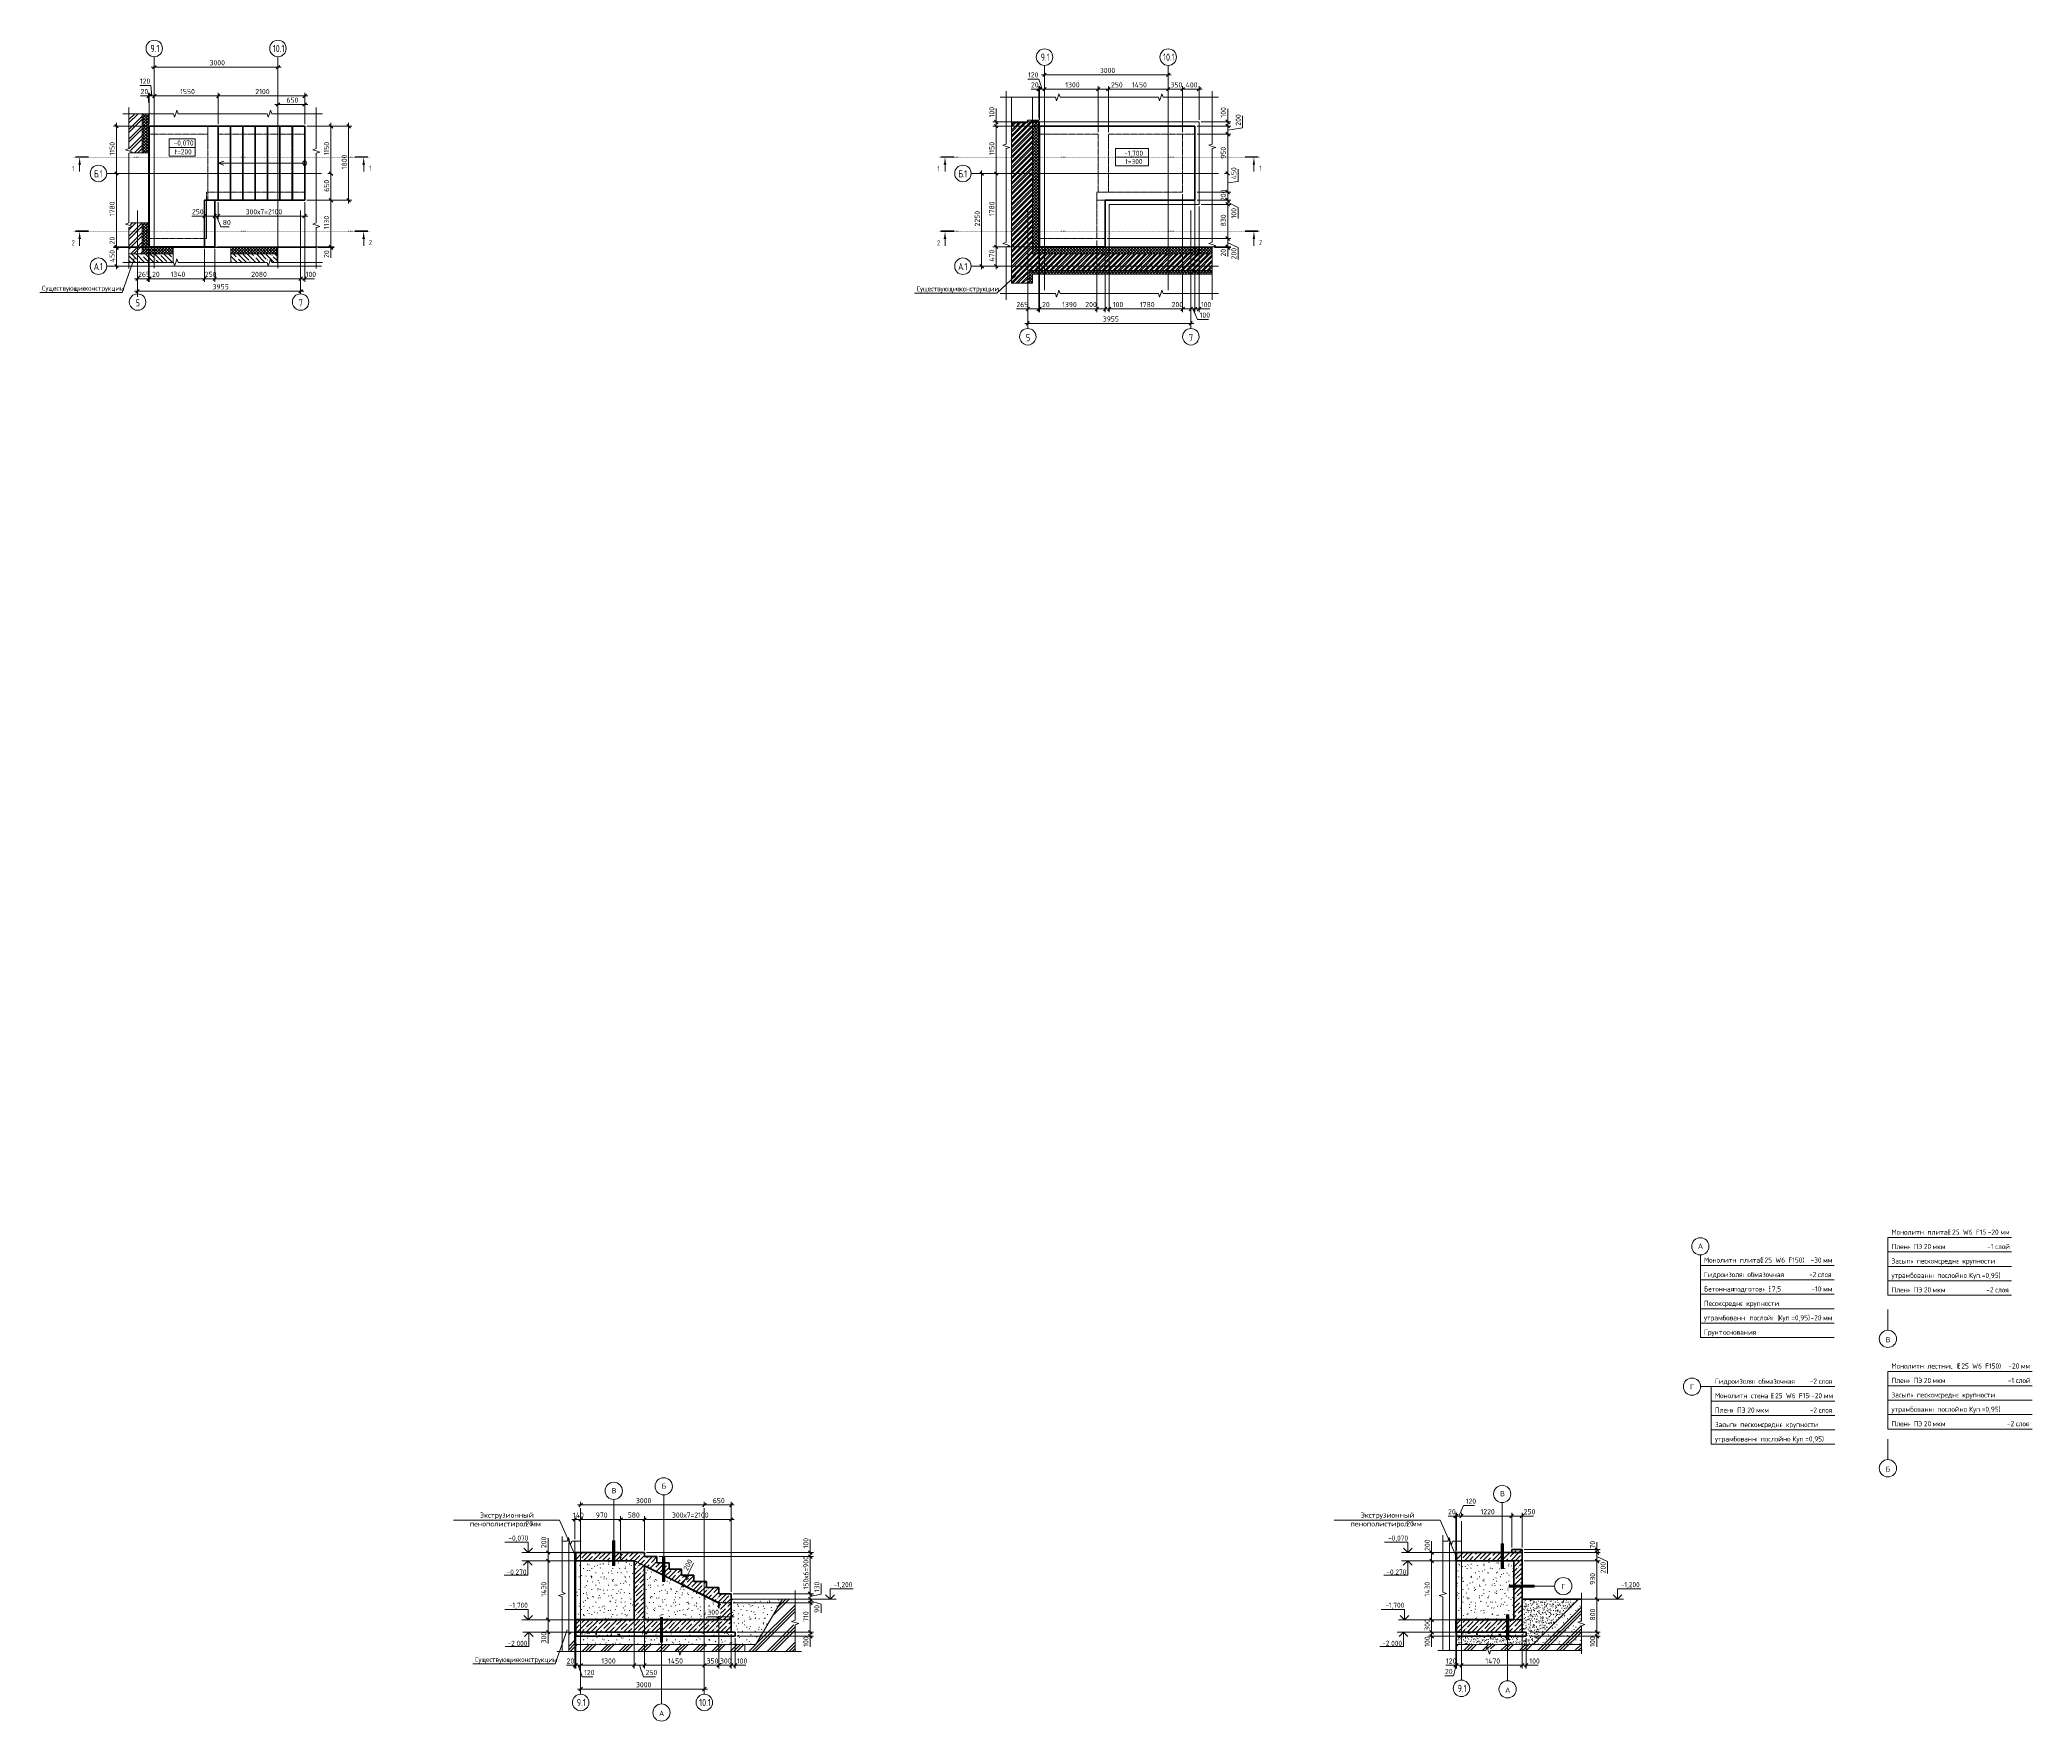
# Model space of a CAD drawing. Header units: millimetres. Extents: x 21225 to 69556, y -4162 to 36638.
import ezdxf

# ---------------------------------------------------------------- set-up
doc = ezdxf.new("R2010")
doc.units = ezdxf.units.MM
for name, pattern in [('01 Штриховая _4 мм_', [6, 3.5, -2.5]), ('02 Штрихпунктирная _20 мм_', [25, 20, -2.5, 0, -2.5]), ('04 Пунктир 10мм', [10, 0, -10])]:
    doc.linetypes.add(name, pattern=pattern)
for name, color, linetype, lineweight in [('AA_Dim', 7, 'Continuous', 9), ('AA_Dim-50', 7, 'Continuous', 9), ('AA_Linii', 7, 'Continuous', 9), ('AA_Oformlenie', 7, 'Continuous', 9), ('AA_Razrez', 7, 'Continuous', 9), ('AA_Vinoska', 7, 'Continuous', 9), ('AA_Visotnaya otmetka', 7, 'Continuous', 9), ('AF_Element', 7, 'Continuous', 20), ('AF_Element_Грунт', 253, 'Continuous', 20), ('AF_Perekritie', 7, 'Continuous', 20), ('AF_Perekritie_Гидроизоляция', 253, 'Continuous', 20), ('AF_Perekritie_Опалубка', 253, 'Continuous', 20), ('AF_Stena', 7, 'Continuous', 60), ('AF_Stena_Гидроизоляция', 253, 'Continuous', 20), ('AF_Stena_Опалубка', 253, 'Continuous', 20), ('KR_Fundament', 7, 'Continuous', 20), ('Оси', 7, 'Continuous', 9)]:
    doc.layers.add(name, color=color, linetype=linetype, lineweight=lineweight)
doc.styles.add('GOST Common', font='GOST Common.ttf', dxfattribs={"width": 0.85, "height": 125})
doc.styles.add('GOST Common_1', font='GOST Common.ttf', dxfattribs={"height": 125})
doc.styles.add('ISOCPEUR', font='isocpeur.ttf', dxfattribs={"width": 0.7, "height": 175})
doc.styles.add('ISOCPEUR_1', font='isocpeur.ttf', dxfattribs={"width": 0.9, "height": 125})
doc.styles.add('ISOCPEUR_2', font='isocpeur.ttf', dxfattribs={"width": 0.85, "height": 125})
doc.styles.add('ISOCPEUR_3', font='isocpeur.ttf', dxfattribs={"width": 0.7, "height": 125})
doc.dimstyles.new('00_Точн_3_знака__прозр_', dxfattribs={"dimscale": 304.8, "dimtxt": 124.497647, "dimasz": 0.278871, "dimexe": 0.246063, "dimexo": 0.164042, "dimgap": 0.016404, "dimtad": 1, "dimdec": 3, "dimrnd": 0.001, "dimdsep": 46, "dimtxsty": 'ISOCPEUR_1', "dimblk1": 'OBLIQUE', "dimblk2": 'OBLIQUE', "dimsah": 1, "dimcen": 0.09, "dimdle": 0.246063, "dimazin": 0, "dimtfac": 1, "dimtdec": 4, "dimtix": 1, "dimtmove": 0, "dimatfit": 3, "dimfxl": 1, "dimtvp": 1, "dimtolj": 1, "dimtzin": 0, "dimlwd": 18, "dimlwe": 18, "dimarcsym": 2})
doc.dimstyles.new('00_Точн_3_знака__прозр__1', dxfattribs={"dimscale": 304.8, "dimtxt": 124.497647, "dimasz": 0.278871, "dimexe": 0.246063, "dimexo": 0.164042, "dimgap": 0.016404, "dimtad": 1, "dimdec": 3, "dimrnd": 0.001, "dimdsep": 46, "dimtxsty": 'ISOCPEUR_1', "dimblk1": 'OBLIQUE', "dimblk2": 'OBLIQUE', "dimsah": 1, "dimcen": 0.09, "dimdle": 0.246063, "dimazin": 0, "dimtfac": 1, "dimtdec": 4, "dimtix": 1, "dimtmove": 1, "dimatfit": 3, "dimfxl": 1, "dimtvp": 1, "dimtolj": 1, "dimtzin": 0, "dimlwd": 18, "dimlwe": 18, "dimarcsym": 2})
doc.dimstyles.new('01_Точн_3_знака__непрозр_', dxfattribs={"dimscale": 304.8, "dimtxt": 124.497647, "dimasz": 0.278871, "dimexe": 0.246063, "dimexo": 0.164042, "dimgap": 0.04101, "dimtad": 1, "dimdec": 3, "dimrnd": 0.001, "dimdsep": 46, "dimtxsty": 'ISOCPEUR_1', "dimblk1": 'OBLIQUE', "dimblk2": 'OBLIQUE', "dimsah": 1, "dimcen": 0.09, "dimdle": 0.246063, "dimazin": 0, "dimtfac": 1, "dimtdec": 4, "dimtix": 1, "dimtmove": 1, "dimatfit": 3, "dimfxl": 1, "dimtvp": 1, "dimtfill": 1, "dimtolj": 1, "dimtzin": 0, "dimlwd": 18, "dimlwe": 18, "dimarcsym": 2})
doc.dimstyles.new('05_Округл_1мм__прозр_', dxfattribs={"dimscale": 304.8, "dimtxt": 124.497647, "dimasz": 0.278871, "dimexe": 0.246063, "dimexo": 0.164042, "dimgap": 0.016404, "dimtad": 1, "dimdec": 0, "dimdsep": 46, "dimtxsty": 'ISOCPEUR_1', "dimblk1": 'OBLIQUE', "dimblk2": 'OBLIQUE', "dimsah": 1, "dimcen": 0.09, "dimdle": 0.246063, "dimazin": 0, "dimtfac": 1, "dimtdec": 4, "dimtix": 1, "dimtmove": 1, "dimatfit": 3, "dimfxl": 1, "dimtvp": 1, "dimtolj": 1, "dimtzin": 0, "dimlwd": 18, "dimlwe": 18, "dimarcsym": 2})
doc.dimstyles.new('05_Округл_1мм__прозр__1', dxfattribs={"dimscale": 304.8, "dimtxt": 124.497647, "dimasz": 0.278871, "dimexe": 0.246063, "dimexo": 0.164042, "dimgap": 0.016404, "dimtad": 1, "dimdec": 0, "dimdsep": 46, "dimtxsty": 'ISOCPEUR_1', "dimblk1": 'OBLIQUE', "dimblk2": 'OBLIQUE', "dimsah": 1, "dimcen": 0.09, "dimdle": 0.246063, "dimazin": 0, "dimtfac": 1, "dimtdec": 4, "dimtix": 1, "dimtmove": 0, "dimatfit": 3, "dimfxl": 1, "dimtvp": 1, "dimtolj": 1, "dimtzin": 0, "dimlwd": 18, "dimlwe": 18, "dimarcsym": 2})
doc.dimstyles.new('05_Округл_5мм__прозр_', dxfattribs={"dimscale": 304.8, "dimtxt": 124.497647, "dimasz": 0.278871, "dimexe": 0.246063, "dimexo": 0.164042, "dimgap": 0.016404, "dimtad": 1, "dimdec": 0, "dimrnd": 5, "dimdsep": 46, "dimtxsty": 'ISOCPEUR_1', "dimblk1": 'OBLIQUE', "dimblk2": 'OBLIQUE', "dimsah": 1, "dimcen": 0.09, "dimdle": 0.246063, "dimazin": 0, "dimtfac": 1, "dimtdec": 4, "dimtix": 1, "dimtmove": 1, "dimatfit": 3, "dimfxl": 1, "dimtvp": 1, "dimtolj": 1, "dimtzin": 0, "dimlwd": 18, "dimlwe": 18, "dimarcsym": 2})
doc.dimstyles.new('05_Округл_5мм__прозр__1', dxfattribs={"dimscale": 304.8, "dimtxt": 124.497647, "dimasz": 0.278871, "dimexe": 0.246063, "dimexo": 0.164042, "dimgap": 0.016404, "dimtad": 1, "dimdec": 0, "dimrnd": 5, "dimdsep": 46, "dimtxsty": 'ISOCPEUR_1', "dimblk1": 'OBLIQUE', "dimblk2": 'OBLIQUE', "dimsah": 1, "dimcen": 0.09, "dimdle": 0.246063, "dimazin": 0, "dimtfac": 1, "dimtdec": 4, "dimtix": 1, "dimtmove": 0, "dimatfit": 3, "dimfxl": 1, "dimtvp": 1, "dimtolj": 1, "dimtzin": 0, "dimlwd": 18, "dimlwe": 18, "dimarcsym": 2})
pattern_1 = [(45, (36312.04, -1067.63), (-112.253, 112.253), []), (45, (36424.3, -1067.63), (-112.253, 112.253), [198.438, -39.688, 1.676, -38.011])]
pattern_2 = [(45, (36312.043, -1067.63), (-35.3553, 35.3553), []), (135, (36312.043, -1067.63), (-35.3553, -35.3553), [])]
pattern_3 = [(0, (25968.44, -1067.63), (406.4, 101.6), [16.764, -288.036, 16.764, -288.036, -1625.6]), (0, (25968.44, -1067.63), (406.4, 101.6), [-609.6, 16.764, -592.836, 16.764, -288.036, -711.2]), (0, (25968.44, -1067.63), (406.4, 101.6), [-1524, 16.764, -186.436, 16.764, -491.236]), (120, (26120.83, -1016.83), (-291.1882, 301.1527), [16.764, -288.036, 16.764, -1913.636]), (120, (26120.83, -1016.83), (-291.1882, 301.1527), [-321.564, -288.036, 16.764, -592.836, -1016]), (120, (26120.83, -1016.83), (-291.1882, 301.1527), [-1219.2, 16.764, -288.036, 16.764, -694.436]), (120, (26120.83, -1016.83), (-291.1882, 301.1527), [-1540.764, -186.436, 16.764, -491.236]), (240, (26171.63, -813.63), (-115.2118, -402.7527), [16.764, -288.036, 16.764, -1913.636]), (240, (26171.63, -813.63), (-115.2118, -402.7527), [-321.564, -288.036, 16.764, -592.836, -1016]), (240, (26171.63, -813.63), (-115.2118, -402.7527), [-1219.2, 16.764, -288.036, 16.764, -694.436]), (240, (26171.63, -813.63), (-115.2118, -402.7527), [-1540.764, -186.436, 16.764, -491.236])]
pattern_4 = [(45, (21596.91, 0), (-35.35534, 35.35534), []), (135, (21596.91, 0), (-35.35534, -35.35534), [])]
pattern_5 = [(45, (57679.5, -1067.63), (-112.253, 112.253), []), (45, (57791.76, -1067.63), (-112.253, 112.253), [198.438, -39.688, 1.676, -38.011])]
pattern_6 = [(45, (57679.507, -1067.63), (-35.3553, 35.3553), []), (135, (57679.507, -1067.63), (-35.3553, -35.3553), [])]

# ---------------------------------------------------------------- blocks, each defined once
blk = doc.blocks.new('Перекрытия 2 - Перекрытия 1-3673030-Схема расположения входной группы на отм_ -0_070 в_о А_1-Б_1_5-7')
at = {"layer": 'AF_Perekritie', "lineweight": 35}
for p, q in [((23880, 34545), (25303, 34545)), ((23880, 34345), (23880, 34545)), ((25303, 34545), (27340, 34545)), ((27340, 34545), (27650, 34545)), ((27650, 34345), (27650, 34545))]:
    blk.add_line(p, q, dxfattribs=at)
at = {"layer": 'AF_Perekritie', "linetype": '01 Штриховая _4 мм_'}
for p, q in [((25303, 34345), (25299, 34345)), ((25303, 34545), (25303, 34345)), ((27340, 34345), (25550, 34345)), ((27340, 34545), (27340, 34345)), ((27650, 34345), (27340, 34345))]:
    blk.add_line(p, q, dxfattribs=at)
blk = doc.blocks.new('Перекрытия 3 - Перекрытия 1-3673652-Схема расположения входной группы на отм_ -0_070 в_о А_1-Б_1_5-7')
at = {"layer": 'AF_Perekritie', "linetype": '01 Штриховая _4 мм_'}
for p, q in [((25270, 32945), (25303, 32945)), ((25270, 32745), (25270, 32945)), ((25550, 32945), (25303, 32945)), ((25303, 32745), (25303, 32945)), ((25550, 32945), (27340, 32945)), ((27340, 32945), (27650, 32945)), ((27340, 32745), (27340, 32945)), ((25270, 32745), (25270, 32745))]:
    blk.add_line(p, q, dxfattribs=at)
at = {"layer": 'AF_Perekritie', "lineweight": 35}
for p, q in [((27650, 32945), (27650, 32745)), ((25303, 32745), (25270, 32745)), ((27340, 32745), (25303, 32745)), ((27650, 32745), (27340, 32745))]:
    blk.add_line(p, q, dxfattribs=at)
blk = doc.blocks.new('011_Прямоугольник обрыва _ЭлУзла_ - 011_Прямоугольник обрыва _ЭлУзла_-3705887-Схема расположения входной группы на отм_ -0_070 в_о А_1-Б_1_5-7')
at = {"layer": 'AA_Oformlenie'}
for p, q in [((0, -846), (0, 0)), ((0, 0), (1081, 0)), ((1192, 0), (3352, 0)), ((3464, 0), (4543, 0)), ((4543, 0), (4543, -846)), ((0, -2649), (0, -957)), ((4543, -957), (4543, -2649)), ((0, -3608), (0, -2761)), ((4543, -2761), (4543, -3608)), ((1081, -3608), (0, -3608)), ((3352, -3608), (1192, -3608)), ((4543, -3608), (3464, -3608))]:
    blk.add_line(p, q, dxfattribs=at)
blk = doc.blocks.new('012_Стрелка _ЭлУзла_Линия_ - 012_Стрелка _ЭлУзла_Линия_-3841490-Схема расположения входной группы на отм_ -0_070 в_о А_1-Б_1_5-7')
at = {"layer": 'AA_Oformlenie'}
blk.add_line((0, 0), (2100, 0), dxfattribs=at)
blk = doc.blocks.new('песок - песок-3858988-Сечение 2')
at = {"layer": 'AF_Element', "lineweight": 9}
h = blk.add_hatch(dxfattribs=at)
h.set_pattern_fill('FP_7', color=256, style=0, pattern_type=2)
h.set_pattern_definition(pattern_3)
h.paths.add_polyline_path([(25551, -1698), (27349, -1698), (27349, -1295), (25551, -395)])
at = {"layer": 'AF_Element'}
for p, q in [((25551, -395), (25551, -1698)), ((27349, -1295), (25551, -395)), ((27349, -1698), (27349, -1295)), ((25551, -1698), (27349, -1698))]:
    blk.add_line(p, q, dxfattribs=at)
blk = doc.blocks.new('грунт1 - грунт1-3859709-Сечение 2')
at = {"layer": 'AF_Element', "lineweight": 9}
h = blk.add_hatch(dxfattribs=at)
h.set_pattern_fill('FP_7', color=256, style=0, pattern_type=2)
h.set_pattern_definition(pattern_3)
h.paths.add_polyline_path([(25296, -1700), (25299, -1700), (25299, -277), (25296, -276), (25299, -271), (23880, -271), (23880, -1700), (25229, -1700)])
at = {"layer": 'AF_Element'}
for p, q in [((25299, -271), (23880, -271)), ((23880, -271), (23880, -1700)), ((25299, -1700), (25299, -277)), ((23880, -1700), (25299, -1700))]:
    blk.add_line(p, q, dxfattribs=at)
blk = doc.blocks.new('грунт подушка1 - грунт подушка1-3862897-Сечение 2')
at = {"layer": 'AF_Element', "lineweight": 9}
h = blk.add_hatch(dxfattribs=at)
h.set_pattern_fill('FP_7', color=256, style=0, pattern_type=2)
h.set_pattern_definition(pattern_3)
h.paths.add_polyline_path([(23860, -2300), (28250, -2300), (28900, -1200), (27651, -1200), (27651, -1999), (27750, -1999), (27750, -2100), (23860, -2100)])
at = {"layer": 'AF_Element'}
for p, q in [((27651, -1200), (27651, -1999)), ((28900, -1200), (27651, -1200)), ((28250, -2300), (28900, -1200)), ((27750, -2100), (23860, -2100)), ((23860, -2100), (23860, -2300)), ((23860, -2300), (28250, -2300)), ((27651, -1999), (27750, -1999)), ((27750, -1999), (27750, -2100))]:
    blk.add_line(p, q, dxfattribs=at)
blk = doc.blocks.new('Последовательность узлов - 3мм масшт20 маскировка-904226-Сечение 2')
at = {"layer": 'AA_Oformlenie'}
for p, q in [((25350, -1700), (25363, -1688)), ((25388, -1713), (25363, -1688)), ((25400, -1700), (25388, -1713)), ((25400, -1700), (25413, -1688)), ((25438, -1713), (25413, -1688)), ((25450, -1700), (25438, -1713)), ((25450, -1700), (25463, -1688)), ((25488, -1713), (25463, -1688)), ((25500, -1700), (25488, -1713)), ((25500, -1700), (25513, -1688)), ((25538, -1713), (25513, -1688)), ((25550, -1700), (25538, -1713))]:
    blk.add_line(p, q, dxfattribs=at)
blk = doc.blocks.new('Последовательность узлов - 3мм масшт20 маскировка-V1-Сечение 2')
at = {"layer": 'AA_Oformlenie'}
for p, q in [((27350, -1700), (27363, -1688)), ((27388, -1713), (27363, -1688)), ((27400, -1700), (27388, -1713)), ((27400, -1700), (27413, -1688)), ((27438, -1713), (27413, -1688)), ((27450, -1700), (27438, -1713)), ((27450, -1700), (27463, -1688)), ((27488, -1713), (27463, -1688)), ((27500, -1700), (27488, -1713)), ((27500, -1700), (27513, -1688)), ((27538, -1713), (27513, -1688)), ((27550, -1700), (27538, -1713)), ((27550, -1700), (27563, -1688)), ((27588, -1713), (27563, -1688)), ((27600, -1700), (27588, -1713)), ((27600, -1700), (27613, -1688)), ((27638, -1713), (27613, -1688)), ((27650, -1700), (27638, -1713))]:
    blk.add_line(p, q, dxfattribs=at)
blk = doc.blocks.new('011_ЛинияОбрыва _ЭлУзла_Линия_ - Тип 1-3711506-Сечение 2')
at = {"layer": 'AA_Oformlenie'}
for p, q in [((23674, 205), (23600, 205)), ((23860, 205), (23785, 205))]:
    blk.add_line(p, q, dxfattribs=at)
blk = doc.blocks.new('011_ЛинияОбрыва _ЭлУзла_Линия_ - Тип 1-3718668-Сечение 2')
at = {"layer": 'AA_Oformlenie'}
for p, q in [((29204, -1144), (29204, -1712)), ((29204, -1823), (29204, -2390))]:
    blk.add_line(p, q, dxfattribs=at)
blk = doc.blocks.new('011_ЛинияОбрыва _ЭлУзла_Линия_ - Тип 1-3718728-Сечение 2')
at = {"layer": 'AA_Oformlenie'}
for p, q in [((23550, 205), (23550, -1033)), ((23550, -1144), (23550, -2381))]:
    blk.add_line(p, q, dxfattribs=at)
blk = doc.blocks.new('011_ЛинияОбрыва _ЭлУзла_Линия_ - Тип 1-3842139-Сечение 2')
at = {"layer": 'AA_Oformlenie'}
for p, q in [((23550, -2470), (26325, -2470)), ((26436, -2470), (29210, -2470))]:
    blk.add_line(p, q, dxfattribs=at)
blk = doc.blocks.new('Последовательность узлов - 3мм масшт20 маскировка-V2-Сечение 2')
at = {"layer": 'AA_Oformlenie'}
for p, q in [((25300, -269), (25317, -263)), ((25328, -297), (25317, -263)), ((25345, -291), (25328, -297)), ((25345, -291), (25362, -286)), ((25373, -319), (25362, -286)), ((25390, -313), (25373, -319)), ((25390, -313), (25406, -308)), ((25417, -341), (25406, -308)), ((25434, -336), (25417, -341)), ((25434, -336), (25451, -330)), ((25462, -364), (25451, -330)), ((25479, -358), (25462, -364)), ((25479, -358), (25496, -353)), ((25507, -386), (25496, -353)), ((25524, -381), (25507, -386))]:
    blk.add_line(p, q, dxfattribs=at)
blk = doc.blocks.new('Перекрытия 2 - Перекрытия 1-3673030-Схема расположения  фундаментной плиты на отм_ -1_700 в_о А_1-Б_1_5-7')
at = {"layer": 'AF_Perekritie', "linetype": '01 Штриховая _4 мм_', "lineweight": 9}
for p, q in [((27650, 34545), (23880, 34545)), ((23880, 34545), (23880, 34345)), ((23880, 34345), (25300, 34345)), ((25550, 34345), (27350, 34345)), ((27350, 34345), (27650, 34345)), ((27650, 34345), (27650, 34545))]:
    blk.add_line(p, q, dxfattribs=at)
blk = doc.blocks.new('Перекрытия 3 - Перекрытия 1-3673652-Схема расположения  фундаментной плиты на отм_ -1_700 в_о А_1-Б_1_5-7')
at = {"layer": 'AF_Perekritie', "linetype": '01 Штриховая _4 мм_', "lineweight": 9}
for p, q in [((25300, 32945), (25270, 32945)), ((25270, 32945), (25270, 32745)), ((25550, 32945), (25300, 32945)), ((27350, 32945), (25550, 32945)), ((27650, 32745), (27650, 32945)), ((25270, 32745), (27650, 32745))]:
    blk.add_line(p, q, dxfattribs=at)
blk = doc.blocks.new('011_Прямоугольник обрыва _ЭлУзла_ - 011_Прямоугольник обрыва _ЭлУзла_-3716864-Схема расположения  фундаментной плиты на отм_ -1_700 в_о А_1-Б_1_5-7')
at = {"layer": 'AA_Oformlenie'}
for p, q in [((0, -1135), (0, 0)), ((0, 0), (1194, 0)), ((1306, 0), (3693, 0)), ((3805, 0), (4998, 0)), ((4998, 0), (4998, -1135)), ((0, -3518), (0, -1247)), ((4998, -1247), (4998, -3518)), ((0, -4766), (0, -3630)), ((4998, -3630), (4998, -4766)), ((1194, -4766), (0, -4766)), ((3693, -4766), (1306, -4766)), ((4998, -4766), (3805, -4766))]:
    blk.add_line(p, q, dxfattribs=at)
blk = doc.blocks.new('грунт1 - грунт1-3859709-Сечение 3')
at = {"layer": 'AF_Element', "lineweight": 9}
h = blk.add_hatch(dxfattribs=at)
h.set_pattern_fill('FP_7', color=256, style=0, pattern_type=2)
h.set_pattern_definition(pattern_3)
h.paths.add_polyline_path([(23880, -1700), (25269, -1700), (25269, -271), (23880, -271)])
at = {"layer": 'AF_Element'}
for p, q in [((25269, -271), (23880, -271)), ((23880, -271), (23880, -1700)), ((25269, -1700), (25269, -271)), ((23880, -1700), (25269, -1700))]:
    blk.add_line(p, q, dxfattribs=at)
blk = doc.blocks.new('грунт подушка4 - грунт подушка2-3863139-Сечение 3')
at = {"layer": 'AF_Element', "lineweight": 9}
h = blk.add_hatch(dxfattribs=at)
h.set_pattern_fill('FP_7', color=256, style=0, pattern_type=2)
h.set_pattern_definition(pattern_3)
h.paths.add_polyline_path([(25471, -2000), (25570, -2000), (25570, -1200), (25471, -1200), (25471, -1208)])
at = {"layer": 'AF_Element'}
for p, q in [((25570, -1200), (25471, -1200)), ((25471, -1200), (25471, -2000)), ((25471, -2000), (25570, -2000))]:
    blk.add_line(p, q, dxfattribs=at)
blk = doc.blocks.new('грунт подушка5 - грунт подушка1-3863278-Сечение 3')
at = {"layer": 'AF_Element', "lineweight": 9}
h = blk.add_hatch(dxfattribs=at)
h.set_pattern_fill('FP_7', color=256, style=0, pattern_type=2)
h.set_pattern_definition(pattern_3)
h.paths.add_polyline_path([(23860, -2300), (26910, -2300), (26910, -1847), (26871, -1847), (26871, -1791), (26910, -1791), (26823, -1763), (26910, -1736), (26910, -1200), (25570, -1200), (25570, -2100), (23860, -2100)])
at = {"layer": 'AF_Element'}
for p, q in [((26910, -1200), (25570, -1200)), ((25570, -2100), (23860, -2100)), ((23860, -2100), (23860, -2300)), ((23860, -2300), (25737, -2300)), ((25570, -2000), (25570, -2100)), ((25737, -2300), (26910, -2300))]:
    blk.add_line(p, q, dxfattribs=at)
blk = doc.blocks.new('011_ЛинияОбрыва _ЭлУзла_Линия_ - Тип 1-3711506-Сечение 3')
at = {"layer": 'AA_Oformlenie'}
for p, q in [((23674, 205), (23600, 205)), ((23860, 205), (23785, 205))]:
    blk.add_line(p, q, dxfattribs=at)
blk = doc.blocks.new('011_ЛинияОбрыва _ЭлУзла_Линия_ - Тип 1-3718728-Сечение 3')
at = {"layer": 'AA_Oformlenie'}
for p, q in [((23550, 205), (23550, -1033)), ((23550, -1144), (23550, -2381))]:
    blk.add_line(p, q, dxfattribs=at)
blk = doc.blocks.new('011_ЛинияОбрыва _ЭлУзла_Линия_ - Тип 1-3743226-Сечение 3')
at = {"layer": 'AA_Oformlenie'}
for p, q in [((26910, -1200), (26910, -1736)), ((26910, -1847), (26910, -2381))]:
    blk.add_line(p, q, dxfattribs=at)
blk = doc.blocks.new('011_ЛинияОбрыва _ЭлУзла_Линия_ - Тип 1-3742900-Сечение 3')
at = {"layer": 'AA_Oformlenie'}
for p, q in [((23550, -2446), (24595, -2446)), ((24706, -2446), (25750, -2446))]:
    blk.add_line(p, q, dxfattribs=at)
blk = doc.blocks.new('Последовательность узлов - 3мм масшт20 маскировка-904226-Сечение 3')
at = {"layer": 'AA_Oformlenie'}
for p, q in [((25270, -270), (25283, -258)), ((25308, -283), (25283, -258)), ((25320, -270), (25308, -283)), ((25320, -270), (25333, -258)), ((25358, -283), (25333, -258)), ((25370, -270), (25358, -283)), ((25370, -270), (25383, -258)), ((25408, -283), (25383, -258)), ((25420, -270), (25408, -283)), ((25420, -270), (25433, -258)), ((25458, -283), (25433, -258)), ((25470, -270), (25458, -283))]:
    blk.add_line(p, q, dxfattribs=at)
blk = doc.blocks.new('Ось сетки - d_4мм-2765513-Схема расположения входной группы на отм_ -0_070 в_о А_1-Б_1_5-7')
at = {"layer": 'Оси'}
for start, end in [(360, 180), (360, 180), (180, 360), (180, 360)]:
    blk.add_arc((0, 0), 4, start, end, dxfattribs=at)
blk = doc.blocks.new('DIMBLOCK1-Схема расположения входной группы на отм_ -0_070 в_о А_1-Б_1_5-7')
at = {"layer": 'AA_Dim-50', "lineweight": 18}
for p, q in [((27700, 34545), (28361, 34545)), ((28286, 34545), (27700, 34545)), ((28286, 34620), (28286, 33395)), ((28297, 33395), (28211, 33395)), ((28286, 33395), (28297, 33395))]:
    blk.add_line(p, q, dxfattribs=at)
at = {"layer": 'AA_Dim-50', "lineweight": 30}
for p, q in [((28286, 34545), (28244, 34587)), ((28286, 34545), (28329, 34502)), ((28286, 33395), (28244, 33437)), ((28286, 33395), (28329, 33352))]:
    blk.add_line(p, q, dxfattribs=at)
at = {"layer": 'AA_Dim-50', "color": 0, "lineweight": 18, "insert": (28118, 33834), "char_height": 125, "width": 327.52, "attachment_point": 1, "rotation": 90, "line_spacing_factor": 1.149209, "style": 'ISOCPEUR_1'}
blk.add_mtext('1150', dxfattribs=at)
blk = doc.blocks.new('_Oblique')
at = {"color": 0, "linetype": 'ByBlock', "lineweight": -2}
blk.add_line((-0.5, -0.5), (0.5, 0.5), dxfattribs=at)
blk = doc.blocks.new('DIMBLOCK2-Схема расположения входной группы на отм_ -0_070 в_о А_1-Б_1_5-7')
at = {"layer": 'AA_Dim-50', "lineweight": 18}
for p, q in [((28297, 33395), (28211, 33395)), ((28286, 33395), (28286, 32670)), ((28286, 33395), (28297, 33395)), ((27700, 32745), (28361, 32745)), ((28286, 32745), (27700, 32745))]:
    blk.add_line(p, q, dxfattribs=at)
at = {"layer": 'AA_Dim-50', "lineweight": 30}
for p, q in [((28286, 33395), (28244, 33437)), ((28286, 33395), (28329, 33352)), ((28286, 32745), (28244, 32787)), ((28286, 32745), (28329, 32702))]:
    blk.add_line(p, q, dxfattribs=at)
at = {"layer": 'AA_Dim-50', "color": 0, "lineweight": 18, "insert": (28118, 32951), "char_height": 125, "width": 284.43, "attachment_point": 1, "rotation": 90, "line_spacing_factor": 1.149209, "style": 'ISOCPEUR_1'}
blk.add_mtext('650', dxfattribs=at)
blk = doc.blocks.new('DIMBLOCK3-Схема расположения входной группы на отм_ -0_070 в_о А_1-Б_1_5-7')
at = {"layer": 'AA_Dim-50', "lineweight": 18}
for p, q in [((27700, 34545), (28791, 34545)), ((28716, 34545), (27700, 34545)), ((28716, 34620), (28716, 32670)), ((27700, 32745), (28791, 32745)), ((28716, 32745), (27700, 32745))]:
    blk.add_line(p, q, dxfattribs=at)
at = {"layer": 'AA_Dim-50', "lineweight": 30}
for p, q in [((28716, 34545), (28674, 34587)), ((28716, 34545), (28759, 34502)), ((28716, 32745), (28674, 32787)), ((28716, 32745), (28759, 32702))]:
    blk.add_line(p, q, dxfattribs=at)
at = {"layer": 'AA_Dim-50', "color": 0, "lineweight": 18, "insert": (28548, 33498), "char_height": 125, "width": 353.38, "attachment_point": 1, "rotation": 90, "line_spacing_factor": 1.149209, "style": 'ISOCPEUR_1'}
blk.add_mtext('1800', dxfattribs=at)
blk = doc.blocks.new('DIMBLOCK4-Схема расположения входной группы на отм_ -0_070 в_о А_1-Б_1_5-7')
at = {"layer": 'AA_Dim-50', "lineweight": 18}
for p, q in [((25520, 31615), (28361, 31615)), ((28286, 31615), (25520, 31615)), ((27966, 31595), (28361, 31595)), ((28286, 31595), (27966, 31595)), ((28286, 31520), (28286, 31615)), ((28286, 31554), (28286, 31605)), ((28286, 31346), (28286, 31554))]:
    blk.add_line(p, q, dxfattribs=at)
at = {"layer": 'AA_Dim-50', "lineweight": 30}
for p, q in [((28286, 31615), (28244, 31657)), ((28286, 31595), (28244, 31638)), ((28286, 31615), (28329, 31572)), ((28286, 31595), (28329, 31552))]:
    blk.add_line(p, q, dxfattribs=at)
at = {"layer": 'AA_Dim-50', "color": 0, "lineweight": 18, "insert": (28118, 31346), "char_height": 125, "width": 189.62, "attachment_point": 1, "rotation": 90, "line_spacing_factor": 1.149209, "style": 'ISOCPEUR_1'}
blk.add_mtext('20', dxfattribs=at)
blk = doc.blocks.new('DIMBLOCK5-Схема расположения входной группы на отм_ -0_070 в_о А_1-Б_1_5-7')
at = {"layer": 'AA_Dim-50', "lineweight": 18}
for p, q in [((27700, 32745), (28361, 32745)), ((28286, 32745), (27700, 32745)), ((28286, 31615), (28286, 32820)), ((25520, 31615), (28361, 31615)), ((28286, 31615), (25520, 31615))]:
    blk.add_line(p, q, dxfattribs=at)
at = {"layer": 'AA_Dim-50', "lineweight": 30}
for p, q in [((28286, 32745), (28244, 32787)), ((28286, 32745), (28329, 32702)), ((28286, 31615), (28244, 31657)), ((28286, 31615), (28329, 31572))]:
    blk.add_line(p, q, dxfattribs=at)
at = {"layer": 'AA_Dim-50', "color": 0, "lineweight": 18, "insert": (28118, 32044), "char_height": 125, "width": 327.52, "attachment_point": 1, "rotation": 90, "line_spacing_factor": 1.149209, "style": 'ISOCPEUR_1'}
blk.add_mtext('1130', dxfattribs=at)
blk = doc.blocks.new('DIMBLOCK6-Схема расположения входной группы на отм_ -0_070 в_о А_1-Б_1_5-7')
at = {"layer": 'AA_Dim-50', "lineweight": 18}
for p, q in [((23860, 35120), (23860, 35351)), ((23880, 34595), (23880, 35351)), ((23670, 35276), (23878, 35276)), ((23785, 35276), (23880, 35276)), ((23860, 35276), (23860, 35120)), ((23878, 35276), (23870, 35276)), ((23880, 35276), (23880, 34595))]:
    blk.add_line(p, q, dxfattribs=at)
at = {"layer": 'AA_Dim-50', "lineweight": 30}
for p, q in [((23860, 35276), (23903, 35319)), ((23880, 35276), (23923, 35319)), ((23860, 35276), (23818, 35234)), ((23880, 35276), (23838, 35234))]:
    blk.add_line(p, q, dxfattribs=at)
at = {"layer": 'AA_Dim-50', "color": 0, "lineweight": 18, "insert": (23670, 35445), "char_height": 125, "width": 189.62, "attachment_point": 1, "line_spacing_factor": 1.149209, "style": 'ISOCPEUR_1'}
blk.add_mtext('20', dxfattribs=at)
blk = doc.blocks.new('DIMBLOCK7-Схема расположения входной группы на отм_ -0_070 в_о А_1-Б_1_5-7')
at = {"layer": 'AA_Dim-50', "lineweight": 18}
for p, q in [((23652, 35530), (23917, 35530)), ((23880, 34595), (23880, 35351)), ((23917, 35530), (23940, 35276)), ((24000, 35286), (24000, 35201)), ((24000, 35276), (24000, 35286)), ((23880, 35276), (24000, 35276)), ((23880, 35276), (23880, 34595))]:
    blk.add_line(p, q, dxfattribs=at)
at = {"layer": 'AA_Dim-50', "lineweight": 30}
for p, q in [((23880, 35276), (23923, 35319)), ((24000, 35276), (24043, 35319)), ((23880, 35276), (23838, 35234)), ((24000, 35276), (23958, 35234))]:
    blk.add_line(p, q, dxfattribs=at)
at = {"layer": 'AA_Dim-50', "color": 0, "lineweight": 18, "insert": (23652, 35698), "char_height": 125, "width": 258.57, "attachment_point": 1, "line_spacing_factor": 1.149209, "style": 'ISOCPEUR_1'}
blk.add_mtext('120', dxfattribs=at)
blk = doc.blocks.new('DIMBLOCK8-Схема расположения входной группы на отм_ -0_070 в_о А_1-Б_1_5-7')
at = {"layer": 'AA_Dim-50', "lineweight": 30}
for p, q in [((24000, 35276), (24043, 35319)), ((25550, 35276), (25593, 35319)), ((24000, 35276), (23958, 35234)), ((25550, 35276), (25508, 35234))]:
    blk.add_line(p, q, dxfattribs=at)
at = {"layer": 'AA_Dim-50', "lineweight": 18}
for p, q in [((24000, 35286), (24000, 35201)), ((24000, 35276), (24000, 35286)), ((25550, 34595), (25550, 35351)), ((24000, 35276), (25550, 35276)), ((25550, 35276), (25550, 34595))]:
    blk.add_line(p, q, dxfattribs=at)
at = {"layer": 'AA_Dim-50', "color": 0, "lineweight": 18, "insert": (24628, 35445), "char_height": 125, "width": 353.38, "attachment_point": 1, "line_spacing_factor": 1.149209, "style": 'ISOCPEUR_1'}
blk.add_mtext('1550', dxfattribs=at)
blk = doc.blocks.new('DIMBLOCK9-Схема расположения входной группы на отм_ -0_070 в_о А_1-Б_1_5-7')
at = {"layer": 'AA_Dim-50', "lineweight": 18}
for p, q in [((25550, 34595), (25550, 35351)), ((27650, 34595), (27650, 35351)), ((25550, 35276), (27725, 35276)), ((25550, 35276), (25550, 34595)), ((27650, 35276), (27650, 34595))]:
    blk.add_line(p, q, dxfattribs=at)
at = {"layer": 'AA_Dim-50', "lineweight": 30}
for p, q in [((25550, 35276), (25593, 35319)), ((27650, 35276), (27693, 35319)), ((25550, 35276), (25508, 35234)), ((27650, 35276), (27608, 35234))]:
    blk.add_line(p, q, dxfattribs=at)
at = {"layer": 'AA_Dim-50', "color": 0, "lineweight": 18, "insert": (26453, 35445), "char_height": 125, "width": 353.38, "attachment_point": 1, "line_spacing_factor": 1.149209, "style": 'ISOCPEUR_1'}
blk.add_mtext('2100', dxfattribs=at)
blk = doc.blocks.new('DIMBLOCK10-Схема расположения входной группы на отм_ -0_070 в_о А_1-Б_1_5-7')
at = {"layer": 'AA_Dim-50', "lineweight": 18}
for p, q in [((23925, 35976), (27075, 35976)), ((24000, 35986), (24000, 35901)), ((24000, 35976), (24000, 35986)), ((27000, 35986), (27000, 35901)), ((27000, 35976), (27000, 35986))]:
    blk.add_line(p, q, dxfattribs=at)
at = {"layer": 'AA_Dim-50', "lineweight": 30}
for p, q in [((24000, 35976), (23958, 35934)), ((24000, 35976), (24043, 36019)), ((27000, 35976), (26958, 35934)), ((27000, 35976), (27043, 36019))]:
    blk.add_line(p, q, dxfattribs=at)
at = {"layer": 'AA_Dim-50', "color": 0, "lineweight": 18, "insert": (25342, 36145), "char_height": 125, "width": 379.24, "attachment_point": 1, "line_spacing_factor": 1.149209, "style": 'ISOCPEUR_1'}
blk.add_mtext('3000', dxfattribs=at)
blk = doc.blocks.new('DIMBLOCK11-Схема расположения входной группы на отм_ -0_070 в_о А_1-Б_1_5-7')
at = {"layer": 'AA_Dim-50', "lineweight": 18}
for p, q in [((23810, 31595), (23011, 31595)), ((23086, 31070), (23086, 31595)), ((23086, 31595), (23810, 31595)), ((23076, 31145), (23161, 31145)), ((23086, 31145), (23076, 31145))]:
    blk.add_line(p, q, dxfattribs=at)
at = {"layer": 'AA_Dim-50', "lineweight": 30}
for p, q in [((23086, 31595), (23043, 31638)), ((23086, 31595), (23128, 31553)), ((23086, 31145), (23043, 31187)), ((23086, 31145), (23128, 31102))]:
    blk.add_line(p, q, dxfattribs=at)
at = {"layer": 'AA_Dim-50', "color": 0, "lineweight": 18, "insert": (22917, 31246), "char_height": 125, "width": 298.79, "attachment_point": 1, "rotation": 90, "line_spacing_factor": 1.149209, "style": 'ISOCPEUR_1'}
blk.add_mtext('450', dxfattribs=at)
blk = doc.blocks.new('DIMBLOCK12-Схема расположения входной группы на отм_ -0_070 в_о А_1-Б_1_5-7')
at = {"layer": 'AA_Dim-50', "lineweight": 18}
for p, q in [((23830, 31615), (23011, 31615)), ((23810, 31595), (23011, 31595)), ((23086, 31833), (23086, 31625)), ((23086, 31625), (23086, 31605)), ((23086, 31595), (23086, 31615)), ((23086, 31615), (23830, 31615)), ((23086, 31595), (23810, 31595))]:
    blk.add_line(p, q, dxfattribs=at)
at = {"layer": 'AA_Dim-50', "lineweight": 30}
for p, q in [((23086, 31615), (23043, 31657)), ((23086, 31595), (23043, 31638)), ((23086, 31615), (23128, 31572)), ((23086, 31595), (23128, 31553))]:
    blk.add_line(p, q, dxfattribs=at)
at = {"layer": 'AA_Dim-50', "color": 0, "lineweight": 18, "insert": (22917, 31675), "char_height": 125, "width": 189.62, "attachment_point": 1, "rotation": 90, "line_spacing_factor": 1.149209, "style": 'ISOCPEUR_1'}
blk.add_mtext('20', dxfattribs=at)
blk = doc.blocks.new('DIMBLOCK13-Схема расположения входной группы на отм_ -0_070 в_о А_1-Б_1_5-7')
at = {"layer": 'AA_Dim-50', "lineweight": 30}
for p, q in [((23086, 33395), (23043, 33437)), ((23086, 33395), (23128, 33352)), ((23086, 31615), (23043, 31657)), ((23086, 31615), (23128, 31572))]:
    blk.add_line(p, q, dxfattribs=at)
at = {"layer": 'AA_Dim-50', "lineweight": 18}
for p, q in [((23076, 33395), (23161, 33395)), ((23086, 33395), (23076, 33395)), ((23086, 31615), (23086, 33395)), ((23830, 31615), (23011, 31615)), ((23086, 31615), (23830, 31615))]:
    blk.add_line(p, q, dxfattribs=at)
at = {"layer": 'AA_Dim-50', "color": 0, "lineweight": 18, "insert": (22917, 32358), "char_height": 125, "width": 353.38, "attachment_point": 1, "rotation": 90, "line_spacing_factor": 1.149209, "style": 'ISOCPEUR_1'}
blk.add_mtext('1780', dxfattribs=at)
blk = doc.blocks.new('DIMBLOCK14-Схема расположения входной группы на отм_ -0_070 в_о А_1-Б_1_5-7')
at = {"layer": 'AA_Dim-50', "lineweight": 18}
for p, q in [((23830, 34545), (23011, 34545)), ((23086, 33395), (23086, 34620)), ((23086, 34545), (23830, 34545)), ((23076, 33395), (23161, 33395)), ((23086, 33395), (23076, 33395))]:
    blk.add_line(p, q, dxfattribs=at)
at = {"layer": 'AA_Dim-50', "lineweight": 30}
for p, q in [((23086, 34545), (23043, 34587)), ((23086, 34545), (23128, 34502)), ((23086, 33395), (23043, 33437)), ((23086, 33395), (23128, 33352))]:
    blk.add_line(p, q, dxfattribs=at)
at = {"layer": 'AA_Dim-50', "color": 0, "lineweight": 18, "insert": (22917, 33834), "char_height": 125, "width": 327.52, "attachment_point": 1, "rotation": 90, "line_spacing_factor": 1.149209, "style": 'ISOCPEUR_1'}
blk.add_mtext('1150', dxfattribs=at)
blk = doc.blocks.new('DIMBLOCK15-Схема расположения входной группы на отм_ -0_070 в_о А_1-Б_1_5-7')
at = {"layer": 'AA_Dim-50', "lineweight": 18}
for p, q in [((23860, 31565), (23860, 30766)), ((23860, 30841), (23860, 31565)), ((23520, 30841), (23860, 30841)), ((23595, 30852), (23595, 30766)), ((23595, 30841), (23595, 30852))]:
    blk.add_line(p, q, dxfattribs=at)
at = {"layer": 'AA_Dim-50', "lineweight": 30}
for p, q in [((23595, 30841), (23553, 30799)), ((23595, 30841), (23638, 30884)), ((23860, 30841), (23818, 30799)), ((23860, 30841), (23903, 30884))]:
    blk.add_line(p, q, dxfattribs=at)
at = {"layer": 'AA_Dim-50', "color": 0, "lineweight": 18, "insert": (23609, 31010), "char_height": 125, "width": 284.43, "attachment_point": 1, "line_spacing_factor": 1.149209, "style": 'ISOCPEUR_1'}
blk.add_mtext('265', dxfattribs=at)
blk = doc.blocks.new('DIMBLOCK16-Схема расположения входной группы на отм_ -0_070 в_о А_1-Б_1_5-7')
at = {"layer": 'AA_Dim-50', "lineweight": 18}
for p, q in [((23860, 31565), (23860, 30766)), ((23860, 30841), (23860, 31565)), ((23880, 31565), (23880, 30766)), ((23880, 30841), (23880, 31565)), ((23860, 30841), (23880, 30841)), ((23898, 30841), (23870, 30841)), ((24106, 30841), (23898, 30841))]:
    blk.add_line(p, q, dxfattribs=at)
at = {"layer": 'AA_Dim-50', "lineweight": 30}
for p, q in [((23860, 30841), (23818, 30799)), ((23880, 30841), (23838, 30799)), ((23860, 30841), (23903, 30884)), ((23880, 30841), (23923, 30884))]:
    blk.add_line(p, q, dxfattribs=at)
at = {"layer": 'AA_Dim-50', "color": 0, "lineweight": 18, "insert": (23948, 31010), "char_height": 125, "width": 189.62, "attachment_point": 1, "line_spacing_factor": 1.149209, "style": 'ISOCPEUR_1'}
blk.add_mtext('20', dxfattribs=at)
blk = doc.blocks.new('DIMBLOCK17-Схема расположения входной группы на отм_ -0_070 в_о А_1-Б_1_5-7')
at = {"layer": 'AA_Dim-50', "lineweight": 18}
for p, q in [((23880, 31565), (23880, 30766)), ((23880, 30841), (23880, 31565)), ((25220, 31565), (25220, 30766)), ((25220, 30841), (25220, 31565)), ((23880, 30841), (25220, 30841))]:
    blk.add_line(p, q, dxfattribs=at)
at = {"layer": 'AA_Dim-50', "lineweight": 30}
for p, q in [((23880, 30841), (23838, 30799)), ((23880, 30841), (23923, 30884)), ((25220, 30841), (25178, 30799)), ((25220, 30841), (25263, 30884))]:
    blk.add_line(p, q, dxfattribs=at)
at = {"layer": 'AA_Dim-50', "color": 0, "lineweight": 18, "insert": (24397, 31010), "char_height": 125, "width": 367.75, "attachment_point": 1, "line_spacing_factor": 1.149209, "style": 'ISOCPEUR_1'}
blk.add_mtext('1340', dxfattribs=at)
blk = doc.blocks.new('DIMBLOCK18-Схема расположения входной группы на отм_ -0_070 в_о А_1-Б_1_5-7')
at = {"layer": 'AA_Dim-50', "lineweight": 18}
for p, q in [((25220, 31565), (25220, 30766)), ((25220, 30841), (25220, 31565)), ((25470, 31565), (25470, 30766)), ((25470, 30841), (25470, 31565)), ((25220, 30841), (25470, 30841))]:
    blk.add_line(p, q, dxfattribs=at)
at = {"layer": 'AA_Dim-50', "lineweight": 30}
for p, q in [((25220, 30841), (25178, 30799)), ((25220, 30841), (25263, 30884)), ((25470, 30841), (25428, 30799)), ((25470, 30841), (25513, 30884))]:
    blk.add_line(p, q, dxfattribs=at)
at = {"layer": 'AA_Dim-50', "color": 0, "lineweight": 18, "insert": (25227, 31010), "char_height": 125, "width": 284.43, "attachment_point": 1, "line_spacing_factor": 1.149209, "style": 'ISOCPEUR_1'}
blk.add_mtext('250', dxfattribs=at)
blk = doc.blocks.new('DIMBLOCK19-Схема расположения входной группы на отм_ -0_070 в_о А_1-Б_1_5-7')
at = {"layer": 'AA_Dim-50', "lineweight": 18}
for p, q in [((25470, 31565), (25470, 30766)), ((25470, 30841), (25470, 31565)), ((25470, 30841), (27550, 30841)), ((27550, 30852), (27550, 30766)), ((27550, 30841), (27550, 30852))]:
    blk.add_line(p, q, dxfattribs=at)
at = {"layer": 'AA_Dim-50', "lineweight": 30}
for p, q in [((25470, 30841), (25428, 30799)), ((25470, 30841), (25513, 30884)), ((27550, 30841), (27508, 30799)), ((27550, 30841), (27593, 30884))]:
    blk.add_line(p, q, dxfattribs=at)
at = {"layer": 'AA_Dim-50', "color": 0, "lineweight": 18, "insert": (26352, 31010), "char_height": 125, "width": 379.24, "attachment_point": 1, "line_spacing_factor": 1.149209, "style": 'ISOCPEUR_1'}
blk.add_mtext('2080', dxfattribs=at)
blk = doc.blocks.new('DIMBLOCK20-Схема расположения входной группы на отм_ -0_070 в_о А_1-Б_1_5-7')
at = {"layer": 'AA_Dim-50', "lineweight": 18}
for p, q in [((27650, 32695), (27650, 30766)), ((27650, 30841), (27650, 32695)), ((27550, 30852), (27550, 30766)), ((27550, 30841), (27550, 30852)), ((27550, 30841), (27725, 30841)), ((27623, 30841), (27600, 30841)), ((27889, 30841), (27623, 30841))]:
    blk.add_line(p, q, dxfattribs=at)
at = {"layer": 'AA_Dim-50', "lineweight": 30}
for p, q in [((27550, 30841), (27508, 30799)), ((27550, 30841), (27593, 30884)), ((27650, 30841), (27608, 30799)), ((27650, 30841), (27693, 30884))]:
    blk.add_line(p, q, dxfattribs=at)
at = {"layer": 'AA_Dim-50', "color": 0, "lineweight": 18, "insert": (27673, 31010), "char_height": 125, "width": 258.57, "attachment_point": 1, "line_spacing_factor": 1.149209, "style": 'ISOCPEUR_1'}
blk.add_mtext('100', dxfattribs=at)
blk = doc.blocks.new('DIMBLOCK21-Схема расположения входной группы на отм_ -0_070 в_о А_1-Б_1_5-7')
at = {"layer": 'AA_Dim-50', "lineweight": 18}
for p, q in [((23520, 30541), (27625, 30541)), ((23595, 30551), (23595, 30466)), ((23595, 30541), (23595, 30551)), ((27550, 30551), (27550, 30466)), ((27550, 30541), (27550, 30551))]:
    blk.add_line(p, q, dxfattribs=at)
at = {"layer": 'AA_Dim-50', "lineweight": 30}
for p, q in [((23595, 30541), (23553, 30498)), ((23595, 30541), (23638, 30583)), ((27550, 30541), (27508, 30498)), ((27550, 30541), (27593, 30583))]:
    blk.add_line(p, q, dxfattribs=at)
at = {"layer": 'AA_Dim-50', "color": 0, "lineweight": 18, "insert": (25415, 30709), "char_height": 125, "width": 379.24, "attachment_point": 1, "line_spacing_factor": 1.149209, "style": 'ISOCPEUR_1'}
blk.add_mtext('3955', dxfattribs=at)
blk = doc.blocks.new('042_М_Плиты Толщина и отметка - Толщина и отметка-3707432-Схема расположения входной группы на отм_ -0_070 в_о А_1-Б_1_5-7')
at = {"layer": 'AA_Vinoska'}
for p, q in [((6.28, 4.17), (-6.28, 4.17)), ((-6.28, 4.17), (-6.28, 0)), ((6.28, 0), (-6.28, 0)), ((-6.28, 0), (-6.28, -4.17)), ((-6.28, 0), (6.28, 0)), ((6.28, 0), (6.28, 4.17)), ((6.28, -4.17), (6.28, 0)), ((-6.28, -4.17), (6.28, -4.17))]:
    blk.add_line(p, q, dxfattribs=at)
blk = doc.blocks.new('Разрез - Номер узла_ сзади-394133-Схема расположения входной группы на отм_ -0_070 в_о А_1-Б_1_5-7')
at = {"layer": 'AA_Razrez'}
for points in [[(7.33, 0.4), (7.33, -0.39), (0.87, -0.39), (0.87, 0.4)], [(3.5, -3.53), (2.5, -3.53), (3, 0)]]:
    blk.add_hatch(color=256, dxfattribs=at).paths.add_polyline_path(points)
for p, q in [((2.5, -3.53), (3.5, -3.53)), ((3, -3), (3, -7.1))]:
    blk.add_line(p, q, dxfattribs=at)
blk = doc.blocks.new('Разрез - Номер узла_ спереди-394134-Схема расположения входной группы на отм_ -0_070 в_о А_1-Б_1_5-7')
at = {"layer": 'AA_Razrez'}
for points in [[(7.33, 0.4), (7.33, -0.39), (0.87, -0.39), (0.87, 0.4)], [(3.5, -3.53), (2.5, -3.53), (3, 0)]]:
    blk.add_hatch(color=256, dxfattribs=at).paths.add_polyline_path(points)
for p, q in [((2.5, -3.53), (3.5, -3.53)), ((3, -3), (3, -7.1))]:
    blk.add_line(p, q, dxfattribs=at)
blk = doc.blocks.new('010_Текст с выноской - Текст 2 строки-3717727-Схема расположения входной группы на отм_ -0_070 в_о А_1-Б_1_5-7')
at = {"layer": 'AA_Vinoska'}
blk.add_line((-20, 0), (20, 0), dxfattribs=at)
blk = doc.blocks.new('DIMBLOCK22-Схема расположения входной группы на отм_ -0_070 в_о А_1-Б_1_5-7')
at = {"layer": 'AA_Dim-50', "lineweight": 30}
for p, q in [((25220, 32361), (25263, 32404)), ((25470, 32361), (25513, 32404)), ((25220, 32361), (25178, 32319)), ((25470, 32361), (25428, 32319))]:
    blk.add_line(p, q, dxfattribs=at)
at = {"layer": 'AA_Dim-50', "lineweight": 18}
for p, q in [((24915, 32361), (25202, 32361)), ((25145, 32361), (25470, 32361)), ((25202, 32361), (25345, 32361)), ((25220, 32371), (25220, 32286)), ((25220, 32361), (25220, 32371)), ((25470, 32371), (25470, 32286)), ((25470, 32361), (25470, 32371))]:
    blk.add_line(p, q, dxfattribs=at)
at = {"layer": 'AA_Dim-50', "color": 0, "lineweight": 18, "insert": (24915, 32529), "char_height": 125, "width": 284.43, "attachment_point": 1, "line_spacing_factor": 1.149209, "style": 'ISOCPEUR_1'}
blk.add_mtext('250', dxfattribs=at)
blk = doc.blocks.new('DIMBLOCK23-Схема расположения входной группы на отм_ -0_070 в_о А_1-Б_1_5-7')
at = {"layer": 'AA_Dim-50', "lineweight": 30}
for p, q in [((25470, 32361), (25513, 32404)), ((25550, 32361), (25593, 32404)), ((25470, 32361), (25428, 32319)), ((25550, 32361), (25508, 32319))]:
    blk.add_line(p, q, dxfattribs=at)
at = {"layer": 'AA_Dim-50', "lineweight": 18}
for p, q in [((25550, 32695), (25550, 32286)), ((25550, 32361), (25550, 32695)), ((25470, 32371), (25470, 32286)), ((25470, 32361), (25470, 32371)), ((25470, 32361), (25550, 32361)), ((25613, 32100), (25510, 32361)), ((25821, 32100), (25613, 32100))]:
    blk.add_line(p, q, dxfattribs=at)
at = {"layer": 'AA_Dim-50', "color": 0, "lineweight": 18, "insert": (25663, 32268), "char_height": 125, "width": 189.62, "attachment_point": 1, "line_spacing_factor": 1.149209, "style": 'ISOCPEUR_1'}
blk.add_mtext('80', dxfattribs=at)
blk = doc.blocks.new('DIMBLOCK24-Схема расположения входной группы на отм_ -0_070 в_о А_1-Б_1_5-7')
at = {"layer": 'AA_Dim-50', "lineweight": 18}
for p, q in [((25550, 32695), (25550, 32286)), ((25550, 32361), (25550, 32695)), ((27650, 32695), (27650, 32286)), ((27650, 32361), (27650, 32695)), ((25550, 32361), (27725, 32361))]:
    blk.add_line(p, q, dxfattribs=at)
at = {"layer": 'AA_Dim-50', "lineweight": 30}
for p, q in [((25550, 32361), (25593, 32404)), ((27650, 32361), (27693, 32404)), ((25550, 32361), (25508, 32319)), ((27650, 32361), (27608, 32319))]:
    blk.add_line(p, q, dxfattribs=at)
at = {"layer": 'AA_Dim-50', "color": 0, "lineweight": 18, "insert": (26216, 32529), "char_height": 125, "width": 922.24, "attachment_point": 1, "line_spacing_factor": 1.149209, "style": 'ISOCPEUR_1'}
blk.add_mtext('300х7=2100', dxfattribs=at)
blk = doc.blocks.new('DIMBLOCK25-Схема расположения входной группы на отм_ -0_070 в_о А_1-Б_1_5-7')
at = {"layer": 'AA_Dim-50', "lineweight": 18}
for p, q in [((26925, 35069), (27725, 35069)), ((27000, 35079), (27000, 34994)), ((27000, 35069), (27000, 35079)), ((27650, 34595), (27650, 35144)), ((27650, 35069), (27650, 34595))]:
    blk.add_line(p, q, dxfattribs=at)
at = {"layer": 'AA_Dim-50', "lineweight": 30}
for p, q in [((27000, 35069), (26958, 35026)), ((27000, 35069), (27043, 35111)), ((27650, 35069), (27608, 35026)), ((27650, 35069), (27693, 35111))]:
    blk.add_line(p, q, dxfattribs=at)
at = {"layer": 'AA_Dim-50', "color": 0, "lineweight": 18, "insert": (27207, 35237), "char_height": 125, "width": 284.43, "attachment_point": 1, "line_spacing_factor": 1.149209, "style": 'ISOCPEUR_1'}
blk.add_mtext('650', dxfattribs=at)
blk = doc.blocks.new('Ось сетки - d_4мм-2765513-Сечение 2')
at = {"layer": 'Оси'}
for start, end in [(0, 180), (0, 180), (180, 360), (180, 360)]:
    blk.add_arc((24000, -3709), 200, start, end, dxfattribs=at)
blk = doc.blocks.new('DIMBLOCK26-Сечение 2')
at = {"layer": 'AA_Dim-50', "lineweight": 30}
for p, q in [((35894, 734), (35851, 691)), ((35894, 734), (35936, 776)), ((37994, 734), (37951, 691)), ((37994, 734), (38036, 776))]:
    blk.add_line(p, q, dxfattribs=at)
at = {"layer": 'AA_Dim-50', "lineweight": 18}
for p, q in [((35894, -20), (35894, 809)), ((38069, 734), (35894, 734)), ((35894, 734), (35894, -20)), ((37994, -1020), (37994, 809)), ((37994, 734), (37994, -1020))]:
    blk.add_line(p, q, dxfattribs=at)
at = {"layer": 'AA_Dim-50', "color": 0, "lineweight": 18, "insert": (36559, 902), "char_height": 125, "width": 922.24, "attachment_point": 1, "line_spacing_factor": 1.149209, "style": 'ISOCPEUR_1'}
blk.add_mtext('300х7=2100', dxfattribs=at)
blk = doc.blocks.new('DIMBLOCK27-Сечение 2')
at = {"layer": 'AA_Dim-50', "lineweight": 30}
for p, q in [((35314, 734), (35271, 691)), ((35314, 734), (35356, 776)), ((35894, 734), (35851, 691)), ((35894, 734), (35936, 776))]:
    blk.add_line(p, q, dxfattribs=at)
at = {"layer": 'AA_Dim-50', "lineweight": 18}
for p, q in [((35314, -20), (35314, 809)), ((35894, 734), (35314, 734)), ((35314, 734), (35314, -20)), ((35894, -20), (35894, 809)), ((35894, 734), (35894, -20))]:
    blk.add_line(p, q, dxfattribs=at)
at = {"layer": 'AA_Dim-50', "color": 0, "lineweight": 18, "insert": (35485, 902), "char_height": 125, "width": 284.43, "attachment_point": 1, "line_spacing_factor": 1.149209, "style": 'ISOCPEUR_1'}
blk.add_mtext('580', dxfattribs=at)
blk = doc.blocks.new('DIMBLOCK28-Сечение 2')
at = {"layer": 'AA_Dim-50', "lineweight": 30}
for p, q in [((34344, 734), (34301, 691)), ((34344, 734), (34386, 776)), ((35314, 734), (35271, 691)), ((35314, 734), (35356, 776))]:
    blk.add_line(p, q, dxfattribs=at)
at = {"layer": 'AA_Dim-50', "lineweight": 18}
for p, q in [((34344, 724), (34344, 809)), ((35314, 734), (34344, 734)), ((34344, 734), (34344, 724)), ((35314, -20), (35314, 809)), ((35314, 734), (35314, -20))]:
    blk.add_line(p, q, dxfattribs=at)
at = {"layer": 'AA_Dim-50', "color": 0, "lineweight": 18, "insert": (34710, 902), "char_height": 125, "width": 284.43, "attachment_point": 1, "line_spacing_factor": 1.149209, "style": 'ISOCPEUR_1'}
blk.add_mtext('970', dxfattribs=at)
blk = doc.blocks.new('DIMBLOCK29-Сечение 2')
at = {"layer": 'AA_Dim-50', "lineweight": 18}
for p, q in [((34344, 734), (34129, 734)), ((34204, 255), (34204, 809)), ((34204, 734), (34204, 255)), ((34344, 724), (34344, 809)), ((34344, 734), (34344, 724))]:
    blk.add_line(p, q, dxfattribs=at)
at = {"layer": 'AA_Dim-50', "lineweight": 30}
for p, q in [((34204, 734), (34161, 691)), ((34204, 734), (34246, 776)), ((34344, 734), (34301, 691)), ((34344, 734), (34386, 776))]:
    blk.add_line(p, q, dxfattribs=at)
at = {"layer": 'AA_Dim-50', "color": 0, "lineweight": 18, "insert": (34160, 902), "char_height": 125, "width": 272.94, "attachment_point": 1, "line_spacing_factor": 1.149209, "style": 'ISOCPEUR_1'}
blk.add_mtext('140', dxfattribs=at)
blk = doc.blocks.new('DIMBLOCK30-Сечение 2')
at = {"layer": 'AA_Dim-50', "lineweight": 18}
for p, q in [((37994, -2050), (37994, -2882)), ((37994, -2807), (37994, -2050)), ((38094, -2150), (38094, -2882)), ((38094, -2807), (38094, -2150)), ((38169, -2807), (37994, -2807)), ((38085, -2807), (38044, -2807)), ((38350, -2807), (38085, -2807))]:
    blk.add_line(p, q, dxfattribs=at)
at = {"layer": 'AA_Dim-50', "lineweight": 30}
for p, q in [((37994, -2807), (37951, -2850)), ((37994, -2807), (38036, -2765)), ((38094, -2807), (38051, -2850)), ((38094, -2807), (38136, -2765))]:
    blk.add_line(p, q, dxfattribs=at)
at = {"layer": 'AA_Dim-50', "color": 0, "lineweight": 18, "insert": (38135, -2639), "char_height": 125, "width": 258.57, "attachment_point": 1, "line_spacing_factor": 1.149209, "style": 'ISOCPEUR_1'}
blk.add_mtext('100', dxfattribs=at)
blk = doc.blocks.new('DIMBLOCK31-Сечение 2')
at = {"layer": 'AA_Dim-50', "lineweight": 18}
for p, q in [((37694, -1750), (37694, -2882)), ((37694, -2807), (37694, -1750)), ((37994, -2050), (37994, -2882)), ((37994, -2807), (37994, -2050)), ((37994, -2807), (37694, -2807))]:
    blk.add_line(p, q, dxfattribs=at)
at = {"layer": 'AA_Dim-50', "lineweight": 30}
for p, q in [((37694, -2807), (37651, -2850)), ((37694, -2807), (37736, -2765)), ((37994, -2807), (37951, -2850)), ((37994, -2807), (38036, -2765))]:
    blk.add_line(p, q, dxfattribs=at)
at = {"layer": 'AA_Dim-50', "color": 0, "lineweight": 18, "insert": (37725, -2639), "char_height": 125, "width": 284.43, "attachment_point": 1, "line_spacing_factor": 1.149209, "style": 'ISOCPEUR_1'}
blk.add_mtext('300', dxfattribs=at)
blk = doc.blocks.new('DIMBLOCK32-Сечение 2')
at = {"layer": 'AA_Dim-50', "lineweight": 18}
for p, q in [((37694, -1750), (37694, -2882)), ((37694, -2807), (37694, -1750)), ((37344, -2817), (37344, -2732)), ((37694, -2807), (37344, -2807)), ((37344, -2807), (37344, -2817))]:
    blk.add_line(p, q, dxfattribs=at)
at = {"layer": 'AA_Dim-50', "lineweight": 30}
for p, q in [((37344, -2807), (37301, -2850)), ((37344, -2807), (37386, -2765)), ((37694, -2807), (37651, -2850)), ((37694, -2807), (37736, -2765))]:
    blk.add_line(p, q, dxfattribs=at)
at = {"layer": 'AA_Dim-50', "color": 0, "lineweight": 18, "insert": (37400, -2639), "char_height": 125, "width": 284.43, "attachment_point": 1, "line_spacing_factor": 1.149209, "style": 'ISOCPEUR_1'}
blk.add_mtext('350', dxfattribs=at)
blk = doc.blocks.new('DIMBLOCK33-Сечение 2')
at = {"layer": 'AA_Dim-50', "lineweight": 18}
for p, q in [((35894, -1750), (35894, -2882)), ((35894, -2807), (35894, -1750)), ((37344, -2807), (35894, -2807)), ((37344, -2817), (37344, -2732)), ((37344, -2807), (37344, -2817))]:
    blk.add_line(p, q, dxfattribs=at)
at = {"layer": 'AA_Dim-50', "lineweight": 30}
for p, q in [((35894, -2807), (35851, -2850)), ((35894, -2807), (35936, -2765)), ((37344, -2807), (37301, -2850)), ((37344, -2807), (37386, -2765))]:
    blk.add_line(p, q, dxfattribs=at)
at = {"layer": 'AA_Dim-50', "color": 0, "lineweight": 18, "insert": (36465, -2639), "char_height": 125, "width": 367.75, "attachment_point": 1, "line_spacing_factor": 1.149209, "style": 'ISOCPEUR_1'}
blk.add_mtext('1450', dxfattribs=at)
blk = doc.blocks.new('DIMBLOCK34-Сечение 2')
at = {"layer": 'AA_Dim-50', "lineweight": 18}
for p, q in [((35644, -1750), (35644, -2882)), ((35644, -2807), (35644, -1750)), ((35894, -1750), (35894, -2882)), ((35894, -2807), (35894, -1750)), ((35894, -2807), (35644, -2807)), ((35869, -3087), (35769, -2807)), ((36156, -3087), (35869, -3087))]:
    blk.add_line(p, q, dxfattribs=at)
at = {"layer": 'AA_Dim-50', "lineweight": 30}
for p, q in [((35644, -2807), (35601, -2850)), ((35644, -2807), (35686, -2765)), ((35894, -2807), (35851, -2850)), ((35894, -2807), (35936, -2765))]:
    blk.add_line(p, q, dxfattribs=at)
at = {"layer": 'AA_Dim-50', "color": 0, "lineweight": 18, "insert": (35919, -2919), "char_height": 125, "width": 284.43, "attachment_point": 1, "line_spacing_factor": 1.149209, "style": 'ISOCPEUR_1'}
blk.add_mtext('250', dxfattribs=at)
blk = doc.blocks.new('DIMBLOCK35-Сечение 2')
at = {"layer": 'AA_Dim-50', "lineweight": 18}
for p, q in [((35644, -1750), (35644, -2882)), ((35644, -2807), (35644, -1750)), ((34344, -2817), (34344, -2732)), ((35644, -2807), (34344, -2807)), ((34344, -2807), (34344, -2817))]:
    blk.add_line(p, q, dxfattribs=at)
at = {"layer": 'AA_Dim-50', "lineweight": 30}
for p, q in [((34344, -2807), (34301, -2850)), ((34344, -2807), (34386, -2765)), ((35644, -2807), (35601, -2850)), ((35644, -2807), (35686, -2765))]:
    blk.add_line(p, q, dxfattribs=at)
at = {"layer": 'AA_Dim-50', "color": 0, "lineweight": 18, "insert": (34846, -2639), "char_height": 125, "width": 353.38, "attachment_point": 1, "line_spacing_factor": 1.149209, "style": 'ISOCPEUR_1'}
blk.add_mtext('1300', dxfattribs=at)
blk = doc.blocks.new('DIMBLOCK36-Сечение 2')
at = {"layer": 'AA_Dim-50', "lineweight": 18}
for p, q in [((34224, -2150), (34224, -2882)), ((34224, -2807), (34224, -2150)), ((34344, -2807), (34149, -2807)), ((34378, -3087), (34284, -2807)), ((34344, -2817), (34344, -2732)), ((34344, -2807), (34344, -2817)), ((34643, -3087), (34378, -3087))]:
    blk.add_line(p, q, dxfattribs=at)
at = {"layer": 'AA_Dim-50', "lineweight": 30}
for p, q in [((34224, -2807), (34181, -2850)), ((34224, -2807), (34266, -2765)), ((34344, -2807), (34301, -2850)), ((34344, -2807), (34386, -2765))]:
    blk.add_line(p, q, dxfattribs=at)
at = {"layer": 'AA_Dim-50', "color": 0, "lineweight": 18, "insert": (34428, -2919), "char_height": 125, "width": 258.57, "attachment_point": 1, "line_spacing_factor": 1.149209, "style": 'ISOCPEUR_1'}
blk.add_mtext('120', dxfattribs=at)
blk = doc.blocks.new('DIMBLOCK37-Сечение 2')
at = {"layer": 'AA_Dim-50', "lineweight": 30}
for p, q in [((37344, 1084), (37301, 1041)), ((37344, 1084), (37386, 1126)), ((37994, 1084), (37951, 1041)), ((37994, 1084), (38036, 1126))]:
    blk.add_line(p, q, dxfattribs=at)
at = {"layer": 'AA_Dim-50', "lineweight": 18}
for p, q in [((37344, 1074), (37344, 1159)), ((38069, 1084), (37344, 1084)), ((37344, 1084), (37344, 1074)), ((37994, -1020), (37994, 1159)), ((37994, 1084), (37994, -1020))]:
    blk.add_line(p, q, dxfattribs=at)
at = {"layer": 'AA_Dim-50', "color": 0, "lineweight": 18, "insert": (37550, 1252), "char_height": 125, "width": 284.43, "attachment_point": 1, "line_spacing_factor": 1.149209, "style": 'ISOCPEUR_1'}
blk.add_mtext('650', dxfattribs=at)
blk = doc.blocks.new('DIMBLOCK38-Сечение 2')
at = {"layer": 'AA_Dim-50', "lineweight": 18}
for p, q in [((37344, 1084), (34269, 1084)), ((34344, 1074), (34344, 1159)), ((34344, 1084), (34344, 1074)), ((37344, 1074), (37344, 1159)), ((37344, 1084), (37344, 1074))]:
    blk.add_line(p, q, dxfattribs=at)
at = {"layer": 'AA_Dim-50', "lineweight": 30}
for p, q in [((34344, 1084), (34301, 1041)), ((34344, 1084), (34386, 1126)), ((37344, 1084), (37301, 1041)), ((37344, 1084), (37386, 1126))]:
    blk.add_line(p, q, dxfattribs=at)
at = {"layer": 'AA_Dim-50', "color": 0, "lineweight": 18, "insert": (35686, 1252), "char_height": 125, "width": 379.24, "attachment_point": 1, "line_spacing_factor": 1.149209, "style": 'ISOCPEUR_1'}
blk.add_mtext('3000', dxfattribs=at)
blk = doc.blocks.new('DIMBLOCK39-Сечение 2')
at = {"layer": 'AA_Dim-50', "lineweight": 18}
for p, q in [((37419, -3383), (34269, -3383)), ((34344, -3393), (34344, -3308)), ((34344, -3383), (34344, -3393)), ((37344, -3393), (37344, -3308)), ((37344, -3383), (37344, -3393))]:
    blk.add_line(p, q, dxfattribs=at)
at = {"layer": 'AA_Dim-50', "lineweight": 30}
for p, q in [((34344, -3383), (34301, -3426)), ((34344, -3383), (34386, -3341)), ((37344, -3383), (37301, -3426)), ((37344, -3383), (37386, -3341))]:
    blk.add_line(p, q, dxfattribs=at)
at = {"layer": 'AA_Dim-50', "color": 0, "lineweight": 18, "insert": (35686, -3215), "char_height": 125, "width": 379.24, "attachment_point": 1, "line_spacing_factor": 1.149209, "style": 'ISOCPEUR_1'}
blk.add_mtext('3000', dxfattribs=at)
blk = doc.blocks.new('Высотные отметки - Стрелка вниз высокая-400290-Сечение 2')
at = {"layer": 'AA_Vinoska'}
for p, q in [((22744, -2350), (22169, -2350)), ((22894, -2000), (22594, -2000)), ((22744, -2000), (22638, -2106)), ((22744, -2000), (22744, -2350)), ((22744, -2000), (22850, -2106))]:
    blk.add_line(p, q, dxfattribs=at)
blk = doc.blocks.new('DIMBLOCK40-Сечение 2')
at = {"layer": 'AA_Dim-50', "lineweight": 18}
for p, q in [((37085, -328), (36956, -585)), ((36782, -922), (36939, -609)), ((36807, -850), (36883, -888)), ((36816, -855), (36807, -850)), ((36838, -642), (36972, -709)), ((36905, -676), (36838, -642)), ((36956, -585), (36860, -765))]:
    blk.add_line(p, q, dxfattribs=at)
at = {"layer": 'AA_Dim-50', "lineweight": 30}
for p, q in [((36816, -855), (36797, -798)), ((36816, -855), (36835, -912)), ((36905, -676), (36886, -619)), ((36905, -676), (36924, -733))]:
    blk.add_line(p, q, dxfattribs=at)
at = {"layer": 'AA_Dim-50', "color": 0, "lineweight": 18, "insert": (36828, -465), "char_height": 125, "width": 284.43, "attachment_point": 1, "rotation": 63.4349, "line_spacing_factor": 1.149209, "style": 'ISOCPEUR_1'}
blk.add_mtext('200', dxfattribs=at)
blk = doc.blocks.new('DIMBLOCK41-Сечение 2')
at = {"layer": 'AA_Dim-50', "lineweight": 18}
for p, q in [((37418, -1631), (37705, -1631)), ((37619, -1632), (38069, -1632)), ((37694, -1622), (37694, -1707)), ((37694, -1632), (37694, -1622)), ((37705, -1631), (37844, -1632)), ((37994, -1622), (37994, -1707)), ((37994, -1632), (37994, -1622))]:
    blk.add_line(p, q, dxfattribs=at)
at = {"layer": 'AA_Dim-50', "lineweight": 30}
for p, q in [((37694, -1632), (37651, -1674)), ((37694, -1632), (37736, -1589)), ((37994, -1632), (37951, -1674)), ((37994, -1632), (38036, -1589))]:
    blk.add_line(p, q, dxfattribs=at)
at = {"layer": 'AA_Dim-50', "color": 0, "lineweight": 18, "insert": (37418, -1456), "char_height": 125, "width": 284.43, "attachment_point": 1, "line_spacing_factor": 1.149209, "style": 'ISOCPEUR_1', "bg_fill": 3, "box_fill_scale": 1.25, "bg_fill_color": 256, "bg_fill_true_color": 13158600, "bg_fill_transparency": 0}
blk.add_mtext('300', dxfattribs=at)
blk = doc.blocks.new('DIMBLOCK42-Сечение 2')
at = {"layer": 'AA_Dim-50', "lineweight": 18}
for p, q in [((34204, -2300), (34204, -2882)), ((34204, -2807), (34204, -2300)), ((34224, -2050), (34224, -2882)), ((34224, -2807), (34224, -2050)), ((34004, -2807), (34212, -2807)), ((34129, -2807), (34299, -2807)), ((34212, -2807), (34214, -2807))]:
    blk.add_line(p, q, dxfattribs=at)
at = {"layer": 'AA_Dim-50', "lineweight": 30}
for p, q in [((34204, -2807), (34161, -2850)), ((34224, -2807), (34181, -2850)), ((34204, -2807), (34246, -2765)), ((34224, -2807), (34266, -2765))]:
    blk.add_line(p, q, dxfattribs=at)
at = {"layer": 'AA_Dim-50', "color": 0, "lineweight": 18, "insert": (34004, -2639), "char_height": 125, "width": 189.62, "attachment_point": 1, "line_spacing_factor": 1.149209, "style": 'ISOCPEUR_1'}
blk.add_mtext('20', dxfattribs=at)
blk = doc.blocks.new('040_М_Материала - Наименование материала-409394-Сечение 2')
at = {"layer": 'AA_Vinoska'}
blk.add_line((20916, 717), (23416, 717), dxfattribs=at)
blk = doc.blocks.new('010_Текст с выноской - Текст 2 строки-3717727-Сечение 2')
at = {"layer": 'AA_Vinoska'}
blk.add_line((21386, -2772), (23386, -2772), dxfattribs=at)
blk = doc.blocks.new('DIMBLOCK43-Сечение 2')
at = {"layer": 'AA_Dim-50', "lineweight": 18}
for p, q in [((39915, 245), (39915, -20)), ((39915, 5), (39915, -170)), ((35944, -70), (39990, -70)), ((39915, -70), (35944, -70)), ((36244, -170), (39990, -170)), ((39915, -170), (36244, -170)), ((39915, -20), (39915, -120))]:
    blk.add_line(p, q, dxfattribs=at)
at = {"layer": 'AA_Dim-50', "lineweight": 30}
for p, q in [((39915, -70), (39872, -27)), ((39915, -170), (39872, -127)), ((39915, -70), (39957, -112)), ((39915, -170), (39957, -212))]:
    blk.add_line(p, q, dxfattribs=at)
at = {"layer": 'AA_Dim-50', "color": 0, "lineweight": 18, "insert": (39746, 30), "char_height": 125, "width": 258.57, "attachment_point": 1, "rotation": 90, "line_spacing_factor": 1.149209, "style": 'ISOCPEUR_1'}
blk.add_mtext('100', dxfattribs=at)
blk = doc.blocks.new('DIMBLOCK44-Сечение 2')
at = {"layer": 'AA_Dim-50', "lineweight": 18}
for p, q in [((36244, -170), (39990, -170)), ((39915, -170), (36244, -170)), ((39915, -170), (39915, -1070)), ((38044, -1070), (39990, -1070)), ((39915, -1070), (38044, -1070))]:
    blk.add_line(p, q, dxfattribs=at)
at = {"layer": 'AA_Dim-50', "lineweight": 30}
for p, q in [((39915, -170), (39872, -127)), ((39915, -170), (39957, -212)), ((39915, -1070), (39872, -1027)), ((39915, -1070), (39957, -1112))]:
    blk.add_line(p, q, dxfattribs=at)
at = {"layer": 'AA_Dim-50', "color": 0, "lineweight": 18, "insert": (39746, -965), "char_height": 125, "width": 827.43, "attachment_point": 1, "rotation": 90, "line_spacing_factor": 1.149209, "style": 'ISOCPEUR_1'}
blk.add_mtext('150х6=900', dxfattribs=at)
blk = doc.blocks.new('DIMBLOCK45-Сечение 2')
at = {"layer": 'AA_Dim-50', "lineweight": 18}
for p, q in [((40179, -819), (40179, -1084)), ((38044, -1070), (39990, -1070)), ((39915, -1070), (38044, -1070)), ((38374, -1200), (39990, -1200)), ((39915, -1200), (38374, -1200)), ((39915, -1070), (39915, -1200)), ((40179, -1084), (39915, -1135))]:
    blk.add_line(p, q, dxfattribs=at)
at = {"layer": 'AA_Dim-50', "lineweight": 30}
for p, q in [((39915, -1070), (39872, -1027)), ((39915, -1200), (39872, -1158)), ((39915, -1070), (39957, -1112)), ((39915, -1200), (39957, -1243))]:
    blk.add_line(p, q, dxfattribs=at)
at = {"layer": 'AA_Dim-50', "color": 0, "lineweight": 18, "insert": (40011, -1034), "char_height": 125, "width": 258.57, "attachment_point": 1, "rotation": 90, "line_spacing_factor": 1.149209, "style": 'ISOCPEUR_1'}
blk.add_mtext('130', dxfattribs=at)
blk = doc.blocks.new('DIMBLOCK46-Сечение 2')
at = {"layer": 'AA_Dim-50', "lineweight": 18}
for p, q in [((38044, -1289), (39990, -1289)), ((39915, -1289), (38044, -1289)), ((38374, -1200), (39990, -1200)), ((39915, -1200), (38374, -1200)), ((39915, -1200), (39915, -1289)), ((40179, -1326), (39915, -1244)), ((40179, -1534), (40179, -1326))]:
    blk.add_line(p, q, dxfattribs=at)
at = {"layer": 'AA_Dim-50', "lineweight": 30}
for p, q in [((39915, -1200), (39872, -1158)), ((39915, -1289), (39872, -1246)), ((39915, -1200), (39957, -1243)), ((39915, -1289), (39957, -1331))]:
    blk.add_line(p, q, dxfattribs=at)
at = {"layer": 'AA_Dim-50', "color": 0, "lineweight": 18, "insert": (40011, -1534), "char_height": 125, "width": 189.62, "attachment_point": 1, "rotation": 90, "line_spacing_factor": 1.149209, "style": 'ISOCPEUR_1'}
blk.add_mtext('90', dxfattribs=at)
blk = doc.blocks.new('DIMBLOCK47-Сечение 2')
at = {"layer": 'AA_Dim-50', "lineweight": 18}
for p, q in [((38044, -1289), (39990, -1289)), ((39915, -1289), (38044, -1289)), ((39915, -1289), (39915, -2000)), ((38144, -2000), (39990, -2000)), ((39915, -2000), (38144, -2000))]:
    blk.add_line(p, q, dxfattribs=at)
at = {"layer": 'AA_Dim-50', "lineweight": 30}
for p, q in [((39915, -1289), (39872, -1246)), ((39915, -1289), (39957, -1331)), ((39915, -2000), (39872, -1958)), ((39915, -2000), (39957, -2042))]:
    blk.add_line(p, q, dxfattribs=at)
at = {"layer": 'AA_Dim-50', "color": 0, "lineweight": 18, "insert": (39746, -1752), "char_height": 125, "width": 258.57, "attachment_point": 1, "rotation": 90, "line_spacing_factor": 1.149209, "style": 'ISOCPEUR_1'}
blk.add_mtext('710', dxfattribs=at)
blk = doc.blocks.new('DIMBLOCK48-Сечение 2')
at = {"layer": 'AA_Dim-50', "lineweight": 18}
for p, q in [((38144, -2000), (39990, -2000)), ((39915, -2000), (38144, -2000)), ((38144, -2100), (39990, -2100)), ((39915, -2100), (38144, -2100)), ((39915, -2000), (39915, -2175)), ((39915, -2091), (39915, -2050)), ((39915, -2357), (39915, -2091))]:
    blk.add_line(p, q, dxfattribs=at)
at = {"layer": 'AA_Dim-50', "lineweight": 30}
for p, q in [((39915, -2000), (39872, -1958)), ((39915, -2100), (39872, -2058)), ((39915, -2000), (39957, -2042)), ((39915, -2100), (39957, -2143))]:
    blk.add_line(p, q, dxfattribs=at)
at = {"layer": 'AA_Dim-50', "color": 0, "lineweight": 18, "insert": (39746, -2357), "char_height": 125, "width": 258.57, "attachment_point": 1, "rotation": 90, "line_spacing_factor": 1.149209, "style": 'ISOCPEUR_1'}
blk.add_mtext('100', dxfattribs=at)
blk = doc.blocks.new('010_Флажок только номер _ТиповАннот_1 - Узел А-3844432-Сечение 2')
at = {"layer": 'AA_Vinoska'}
blk.add_hatch(color=256, dxfattribs=at).paths.add_polyline_path([(25934, -2244), (25934, -1644), (25989, -1644), (25989, -2244)])
for p, q in [((25989, -1644), (25934, -1644)), ((25934, -1644), (25934, -2244)), ((25961, -1644), (25961, -3744)), ((25989, -2244), (25989, -1644)), ((25934, -2244), (25989, -2244))]:
    blk.add_line(p, q, dxfattribs=at)
blk.add_circle((25961, -3953), 209, dxfattribs=at)
blk = doc.blocks.new('010_Флажок только номер _ТиповАннот_1 - Узел В-3844442-Сечение 2')
at = {"layer": 'AA_Vinoska'}
blk.add_hatch(color=256, dxfattribs=at).paths.add_polyline_path([(24831, 217), (24831, -383), (24776, -383), (24776, 217)])
for p, q in [((24803, -383), (24803, 1217)), ((24831, 217), (24776, 217)), ((24776, 217), (24776, -383)), ((24831, -383), (24831, 217)), ((24776, -383), (24831, -383))]:
    blk.add_line(p, q, dxfattribs=at)
blk.add_circle((24803, 1426), 209, dxfattribs=at)
blk = doc.blocks.new('010_Флажок только номер _ТиповАннот_1 - Узел Б-3844437-Сечение 2')
at = {"layer": 'AA_Vinoska'}
blk.add_hatch(color=256, dxfattribs=at).paths.add_polyline_path([(26044, -173), (26044, -773), (25989, -773), (25989, -173)])
for p, q in [((26016, -773), (26016, 1327)), ((26044, -173), (25989, -173)), ((25989, -173), (25989, -773)), ((26044, -773), (26044, -173)), ((25989, -773), (26044, -773))]:
    blk.add_line(p, q, dxfattribs=at)
blk.add_circle((26016, 1536), 209, dxfattribs=at)
blk = doc.blocks.new('DIMBLOCK49-Сечение 2')
at = {"layer": 'AA_Dim-50', "lineweight": 18}
for p, q in [((34174, -1700), (33479, -1700)), ((33554, -1625), (33554, -2075)), ((33554, -1700), (34174, -1700)), ((33554, -1989), (33554, -1850)), ((34174, -2000), (33479, -2000)), ((33554, -2276), (33554, -1989)), ((33554, -2000), (34174, -2000))]:
    blk.add_line(p, q, dxfattribs=at)
at = {"layer": 'AA_Dim-50', "lineweight": 30}
for p, q in [((33554, -1700), (33512, -1658)), ((33554, -1700), (33597, -1742)), ((33554, -2000), (33512, -1958)), ((33554, -2000), (33597, -2042))]:
    blk.add_line(p, q, dxfattribs=at)
at = {"layer": 'AA_Dim-50', "color": 0, "lineweight": 18, "insert": (33386, -2276), "char_height": 125, "width": 284.43, "attachment_point": 1, "rotation": 90, "line_spacing_factor": 1.149209, "style": 'ISOCPEUR_1'}
blk.add_mtext('300', dxfattribs=at)
blk = doc.blocks.new('DIMBLOCK50-Сечение 2')
at = {"layer": 'AA_Dim-50', "lineweight": 18}
for p, q in [((33554, 275), (33554, -12)), ((33554, 5), (33554, -345)), ((34174, -70), (33479, -70)), ((34174, -270), (33479, -270)), ((33554, -12), (33554, -170)), ((33554, -70), (34174, -70)), ((33554, -270), (34174, -270))]:
    blk.add_line(p, q, dxfattribs=at)
at = {"layer": 'AA_Dim-50', "lineweight": 30}
for p, q in [((33554, -70), (33512, -27)), ((33554, -270), (33512, -227)), ((33554, -70), (33597, -112)), ((33554, -270), (33597, -312))]:
    blk.add_line(p, q, dxfattribs=at)
at = {"layer": 'AA_Dim-50', "color": 0, "lineweight": 18, "insert": (33386, 38), "char_height": 125, "width": 284.43, "attachment_point": 1, "rotation": 90, "line_spacing_factor": 1.149209, "style": 'ISOCPEUR_1'}
blk.add_mtext('200', dxfattribs=at)
blk = doc.blocks.new('Высотные отметки - Стрелка вверх-400292-Сечение 2')
at = {"layer": 'AA_Vinoska'}
for p, q in [((22725, 180), (22160, 180)), ((22725, -70), (22619, 36)), ((22725, -70), (22725, 180)), ((22725, -70), (22831, 36)), ((22875, -70), (22575, -70))]:
    blk.add_line(p, q, dxfattribs=at)
blk = doc.blocks.new('DIMBLOCK51-Сечение 2')
at = {"layer": 'AA_Dim-50', "lineweight": 18}
for p, q in [((34174, -270), (33479, -270)), ((33554, -195), (33554, -1775)), ((33554, -270), (34174, -270)), ((34174, -1700), (33479, -1700)), ((33554, -1700), (34174, -1700))]:
    blk.add_line(p, q, dxfattribs=at)
at = {"layer": 'AA_Dim-50', "lineweight": 30}
for p, q in [((33554, -270), (33512, -227)), ((33554, -270), (33597, -312)), ((33554, -1700), (33512, -1658)), ((33554, -1700), (33597, -1742))]:
    blk.add_line(p, q, dxfattribs=at)
at = {"layer": 'AA_Dim-50', "color": 0, "lineweight": 18, "insert": (33386, -1138), "char_height": 125, "width": 367.75, "attachment_point": 1, "rotation": 90, "line_spacing_factor": 1.149209, "style": 'ISOCPEUR_1'}
blk.add_mtext('1430', dxfattribs=at)
blk = doc.blocks.new('Ось сетки - d_4мм-2765513-Схема расположения  фундаментной плиты на отм_ -1_700 в_о А_1-Б_1_5-7')
at = {"layer": 'Оси'}
for start, end in [(360, 180), (360, 180), (180, 360), (180, 360)]:
    blk.add_arc((0, 0), 4, start, end, dxfattribs=at)
blk = doc.blocks.new('Разрез - Номер узла_ сзади-394133-Схема расположения  фундаментной плиты на отм_ -1_700 в_о А_1-Б_1_5-7')
at = {"layer": 'AA_Razrez'}
for points in [[(7.33, 0.4), (7.33, -0.39), (0.87, -0.39), (0.87, 0.4)], [(3.5, -3.53), (2.5, -3.53), (3, 0)]]:
    blk.add_hatch(color=256, dxfattribs=at).paths.add_polyline_path(points)
for p, q in [((2.5, -3.53), (3.5, -3.53)), ((3, -3), (3, -7.1))]:
    blk.add_line(p, q, dxfattribs=at)
blk = doc.blocks.new('Разрез - Номер узла_ спереди-394134-Схема расположения  фундаментной плиты на отм_ -1_700 в_о А_1-Б_1_5-7')
at = {"layer": 'AA_Razrez'}
for points in [[(7.33, 0.4), (7.33, -0.39), (0.87, -0.39), (0.87, 0.4)], [(3.5, -3.53), (2.5, -3.53), (3, 0)]]:
    blk.add_hatch(color=256, dxfattribs=at).paths.add_polyline_path(points)
for p, q in [((2.5, -3.53), (3.5, -3.53)), ((3, -3), (3, -7.1))]:
    blk.add_line(p, q, dxfattribs=at)
blk = doc.blocks.new('DIMBLOCK52-Схема расположения  фундаментной плиты на отм_ -1_700 в_о А_1-Б_1_5-7')
at = {"layer": 'AA_Dim-50', "lineweight": 18}
for p, q in [((45270, 35440), (45478, 35440)), ((45382, 35440), (45477, 35440)), ((45457, 34737), (45457, 35515)), ((45457, 35440), (45457, 34737)), ((45478, 35440), (45467, 35440)), ((45477, 34695), (45477, 35515)), ((45477, 35440), (45477, 34695))]:
    blk.add_line(p, q, dxfattribs=at)
at = {"layer": 'AA_Dim-50', "lineweight": 30}
for p, q in [((45457, 35440), (45414, 35397)), ((45477, 35440), (45434, 35397)), ((45457, 35440), (45499, 35482)), ((45477, 35440), (45519, 35482))]:
    blk.add_line(p, q, dxfattribs=at)
at = {"layer": 'AA_Dim-50', "color": 0, "lineweight": 18, "insert": (45270, 35608), "char_height": 125, "width": 189.62, "attachment_point": 1, "line_spacing_factor": 1.149209, "style": 'ISOCPEUR_1'}
blk.add_mtext('20', dxfattribs=at)
blk = doc.blocks.new('DIMBLOCK53-Схема расположения  фундаментной плиты на отм_ -1_700 в_о А_1-Б_1_5-7')
at = {"layer": 'AA_Dim-50', "lineweight": 18}
for p, q in [((45196, 35682), (45461, 35682)), ((45461, 35682), (45537, 35440)), ((45477, 34695), (45477, 35515)), ((45477, 35440), (45597, 35440)), ((45477, 35440), (45477, 34695)), ((45597, 35450), (45597, 35365)), ((45597, 35440), (45597, 35450))]:
    blk.add_line(p, q, dxfattribs=at)
at = {"layer": 'AA_Dim-50', "lineweight": 30}
for p, q in [((45477, 35440), (45434, 35397)), ((45477, 35440), (45519, 35482)), ((45597, 35440), (45554, 35397)), ((45597, 35440), (45639, 35482))]:
    blk.add_line(p, q, dxfattribs=at)
at = {"layer": 'AA_Dim-50', "color": 0, "lineweight": 18, "insert": (45196, 35850), "char_height": 125, "width": 258.57, "attachment_point": 1, "line_spacing_factor": 1.149209, "style": 'ISOCPEUR_1'}
blk.add_mtext('120', dxfattribs=at)
blk = doc.blocks.new('DIMBLOCK54-Схема расположения  фундаментной плиты на отм_ -1_700 в_о А_1-Б_1_5-7')
at = {"layer": 'AA_Dim-50', "lineweight": 30}
for p, q in [((45597, 35440), (45554, 35397)), ((45597, 35440), (45639, 35482)), ((46897, 35440), (46854, 35397)), ((46897, 35440), (46939, 35482))]:
    blk.add_line(p, q, dxfattribs=at)
at = {"layer": 'AA_Dim-50', "lineweight": 18}
for p, q in [((45597, 35450), (45597, 35365)), ((45597, 35440), (45597, 35450)), ((45597, 35440), (46897, 35440)), ((46897, 34395), (46897, 35515)), ((46897, 35440), (46897, 34395))]:
    blk.add_line(p, q, dxfattribs=at)
at = {"layer": 'AA_Dim-50', "color": 0, "lineweight": 18, "insert": (46100, 35608), "char_height": 125, "width": 353.38, "attachment_point": 1, "line_spacing_factor": 1.149209, "style": 'ISOCPEUR_1'}
blk.add_mtext('1300', dxfattribs=at)
blk = doc.blocks.new('DIMBLOCK55-Схема расположения  фундаментной плиты на отм_ -1_700 в_о А_1-Б_1_5-7')
at = {"layer": 'AA_Dim-50', "lineweight": 30}
for p, q in [((46897, 35440), (46854, 35397)), ((46897, 35440), (46939, 35482)), ((47147, 35440), (47104, 35397)), ((47147, 35440), (47189, 35482))]:
    blk.add_line(p, q, dxfattribs=at)
at = {"layer": 'AA_Dim-50', "lineweight": 18}
for p, q in [((46897, 34395), (46897, 35515)), ((46897, 35440), (47147, 35440)), ((46897, 35440), (46897, 34395)), ((47160, 35440), (47022, 35440)), ((47147, 34395), (47147, 35515)), ((47147, 35440), (47147, 34395)), ((47447, 35440), (47160, 35440))]:
    blk.add_line(p, q, dxfattribs=at)
at = {"layer": 'AA_Dim-50', "color": 0, "lineweight": 18, "insert": (47210, 35608), "char_height": 125, "width": 284.43, "attachment_point": 1, "line_spacing_factor": 1.149209, "style": 'ISOCPEUR_1'}
blk.add_mtext('250', dxfattribs=at)
blk = doc.blocks.new('DIMBLOCK56-Схема расположения  фундаментной плиты на отм_ -1_700 в_о А_1-Б_1_5-7')
at = {"layer": 'AA_Dim-50', "lineweight": 30}
for p, q in [((47147, 35440), (47104, 35397)), ((47147, 35440), (47189, 35482)), ((48597, 35440), (48554, 35397)), ((48597, 35440), (48639, 35482))]:
    blk.add_line(p, q, dxfattribs=at)
at = {"layer": 'AA_Dim-50', "lineweight": 18}
for p, q in [((47147, 34395), (47147, 35515)), ((47147, 35440), (48597, 35440)), ((47147, 35440), (47147, 34395)), ((48597, 35450), (48597, 35365)), ((48597, 35440), (48597, 35450))]:
    blk.add_line(p, q, dxfattribs=at)
at = {"layer": 'AA_Dim-50', "color": 0, "lineweight": 18, "insert": (47719, 35608), "char_height": 125, "width": 367.75, "attachment_point": 1, "line_spacing_factor": 1.149209, "style": 'ISOCPEUR_1'}
blk.add_mtext('1450', dxfattribs=at)
blk = doc.blocks.new('DIMBLOCK57-Схема расположения  фундаментной плиты на отм_ -1_700 в_о А_1-Б_1_5-7')
at = {"layer": 'AA_Dim-50', "lineweight": 30}
for p, q in [((48597, 35440), (48554, 35397)), ((48597, 35440), (48639, 35482)), ((48947, 35440), (48904, 35397)), ((48947, 35440), (48989, 35482))]:
    blk.add_line(p, q, dxfattribs=at)
at = {"layer": 'AA_Dim-50', "lineweight": 18}
for p, q in [((48597, 35450), (48597, 35365)), ((48597, 35440), (48597, 35450)), ((48597, 35440), (48947, 35440)), ((48947, 34395), (48947, 35515)), ((48947, 35440), (48947, 34395))]:
    blk.add_line(p, q, dxfattribs=at)
at = {"layer": 'AA_Dim-50', "color": 0, "lineweight": 18, "insert": (48653, 35608), "char_height": 125, "width": 284.43, "attachment_point": 1, "line_spacing_factor": 1.149209, "style": 'ISOCPEUR_1'}
blk.add_mtext('350', dxfattribs=at)
blk = doc.blocks.new('DIMBLOCK58-Схема расположения  фундаментной плиты на отм_ -1_700 в_о А_1-Б_1_5-7')
at = {"layer": 'AA_Dim-50', "lineweight": 30}
for p, q in [((48947, 35440), (48904, 35397)), ((48947, 35440), (48989, 35482)), ((49347, 35440), (49304, 35397)), ((49347, 35440), (49389, 35482))]:
    blk.add_line(p, q, dxfattribs=at)
at = {"layer": 'AA_Dim-50', "lineweight": 18}
for p, q in [((48947, 34395), (48947, 35515)), ((48947, 35440), (49422, 35440)), ((48947, 35440), (48947, 34395)), ((49347, 34695), (49347, 35515)), ((49347, 35440), (49347, 34695))]:
    blk.add_line(p, q, dxfattribs=at)
at = {"layer": 'AA_Dim-50', "color": 0, "lineweight": 18, "insert": (49022, 35608), "char_height": 125, "width": 298.79, "attachment_point": 1, "line_spacing_factor": 1.149209, "style": 'ISOCPEUR_1'}
blk.add_mtext('400', dxfattribs=at)
blk = doc.blocks.new('DIMBLOCK59-Схема расположения  фундаментной плиты на отм_ -1_700 в_о А_1-Б_1_5-7')
at = {"layer": 'AA_Dim-50', "lineweight": 18}
for p, q in [((45522, 35790), (48672, 35790)), ((45597, 35800), (45597, 35715)), ((45597, 35790), (45597, 35800)), ((48597, 35800), (48597, 35715)), ((48597, 35790), (48597, 35800))]:
    blk.add_line(p, q, dxfattribs=at)
at = {"layer": 'AA_Dim-50', "lineweight": 30}
for p, q in [((45597, 35790), (45554, 35747)), ((45597, 35790), (45639, 35832)), ((48597, 35790), (48554, 35747)), ((48597, 35790), (48639, 35832))]:
    blk.add_line(p, q, dxfattribs=at)
at = {"layer": 'AA_Dim-50', "color": 0, "lineweight": 18, "insert": (46939, 35958), "char_height": 125, "width": 379.24, "attachment_point": 1, "line_spacing_factor": 1.149209, "style": 'ISOCPEUR_1'}
blk.add_mtext('3000', dxfattribs=at)
blk = doc.blocks.new('042_М_ФундПлиты_ТолщинаОтметка - 042_М_ФундПлиты_ТолщинаОтметка-647274-Схема расположения  фундаментной плиты на отм_ -1_700 в_о А_1-Б_1_5-7')
at = {"layer": 'AA_Vinoska'}
for p, q in [((8, 4.17), (-8, 4.17)), ((-8, 4.17), (-8, 0)), ((8, 0), (-8, 0)), ((-8, 0), (-8, -4.17)), ((-8, 0), (8, 0)), ((8, 0), (8, 4.17)), ((8, -4.17), (8, 0)), ((-8, -4.17), (8, -4.17))]:
    blk.add_line(p, q, dxfattribs=at)
blk = doc.blocks.new('DIMBLOCK60-Схема расположения  фундаментной плиты на отм_ -1_700 в_о А_1-Б_1_5-7')
at = {"layer": 'AA_Dim-50', "lineweight": 18}
for p, q in [((45117, 29758), (49222, 29758)), ((45192, 29768), (45192, 29683)), ((45192, 29758), (45192, 29768)), ((49147, 29768), (49147, 29683)), ((49147, 29758), (49147, 29768))]:
    blk.add_line(p, q, dxfattribs=at)
at = {"layer": 'AA_Dim-50', "lineweight": 30}
for p, q in [((45192, 29758), (45149, 29715)), ((45192, 29758), (45234, 29800)), ((49147, 29758), (49104, 29715)), ((49147, 29758), (49189, 29800))]:
    blk.add_line(p, q, dxfattribs=at)
at = {"layer": 'AA_Dim-50', "color": 0, "lineweight": 18, "insert": (47011, 29926), "char_height": 125, "width": 379.24, "attachment_point": 1, "line_spacing_factor": 1.149209, "style": 'ISOCPEUR_1'}
blk.add_mtext('3955', dxfattribs=at)
blk = doc.blocks.new('DIMBLOCK61-Схема расположения  фундаментной плиты на отм_ -1_700 в_о А_1-Б_1_5-7')
at = {"layer": 'AA_Dim-50', "lineweight": 18}
for p, q in [((44422, 34972), (44422, 34707)), ((45427, 34645), (44347, 34645)), ((45427, 34545), (44347, 34545)), ((44422, 34720), (44422, 34545)), ((44422, 34707), (44422, 34595)), ((44422, 34645), (45427, 34645)), ((44422, 34545), (45427, 34545))]:
    blk.add_line(p, q, dxfattribs=at)
at = {"layer": 'AA_Dim-50', "lineweight": 30}
for p, q in [((44422, 34645), (44380, 34687)), ((44422, 34545), (44380, 34587)), ((44422, 34645), (44465, 34602)), ((44422, 34545), (44465, 34502))]:
    blk.add_line(p, q, dxfattribs=at)
at = {"layer": 'AA_Dim-50', "color": 0, "lineweight": 18, "insert": (44254, 34757), "char_height": 125, "width": 258.57, "attachment_point": 1, "rotation": 90, "line_spacing_factor": 1.149209, "style": 'ISOCPEUR_1'}
blk.add_mtext('100', dxfattribs=at)
blk = doc.blocks.new('DIMBLOCK62-Схема расположения  фундаментной плиты на отм_ -1_700 в_о А_1-Б_1_5-7')
at = {"layer": 'AA_Dim-50', "lineweight": 18}
for p, q in [((45427, 34545), (44347, 34545)), ((44422, 34545), (44422, 33395)), ((44422, 34545), (45427, 34545)), ((44432, 33395), (44347, 33395)), ((44422, 33395), (44432, 33395))]:
    blk.add_line(p, q, dxfattribs=at)
at = {"layer": 'AA_Dim-50', "lineweight": 30}
for p, q in [((44422, 34545), (44380, 34587)), ((44422, 34545), (44465, 34502)), ((44422, 33395), (44380, 33437)), ((44422, 33395), (44465, 33352))]:
    blk.add_line(p, q, dxfattribs=at)
at = {"layer": 'AA_Dim-50', "color": 0, "lineweight": 18, "insert": (44254, 33834), "char_height": 125, "width": 327.52, "attachment_point": 1, "rotation": 90, "line_spacing_factor": 1.149209, "style": 'ISOCPEUR_1'}
blk.add_mtext('1150', dxfattribs=at)
blk = doc.blocks.new('DIMBLOCK63-Схема расположения  фундаментной плиты на отм_ -1_700 в_о А_1-Б_1_5-7')
at = {"layer": 'AA_Dim-50', "lineweight": 18}
for p, q in [((44432, 33395), (44347, 33395)), ((44422, 33395), (44422, 31615)), ((44422, 33395), (44432, 33395)), ((45427, 31615), (44347, 31615)), ((44422, 31615), (45427, 31615))]:
    blk.add_line(p, q, dxfattribs=at)
at = {"layer": 'AA_Dim-50', "lineweight": 30}
for p, q in [((44422, 33395), (44380, 33437)), ((44422, 33395), (44465, 33352)), ((44422, 31615), (44380, 31657)), ((44422, 31615), (44465, 31572))]:
    blk.add_line(p, q, dxfattribs=at)
at = {"layer": 'AA_Dim-50', "color": 0, "lineweight": 18, "insert": (44254, 32358), "char_height": 125, "width": 353.38, "attachment_point": 1, "rotation": 90, "line_spacing_factor": 1.149209, "style": 'ISOCPEUR_1'}
blk.add_mtext('1780', dxfattribs=at)
blk = doc.blocks.new('DIMBLOCK64-Схема расположения  фундаментной плиты на отм_ -1_700 в_о А_1-Б_1_5-7')
at = {"layer": 'AA_Dim-50', "lineweight": 18}
for p, q in [((45427, 31615), (44347, 31615)), ((44422, 31615), (44422, 31070)), ((44422, 31615), (45427, 31615)), ((44432, 31145), (44347, 31145)), ((44422, 31145), (44432, 31145))]:
    blk.add_line(p, q, dxfattribs=at)
at = {"layer": 'AA_Dim-50', "lineweight": 30}
for p, q in [((44422, 31615), (44380, 31657)), ((44422, 31615), (44465, 31572)), ((44422, 31145), (44380, 31187)), ((44422, 31145), (44465, 31102))]:
    blk.add_line(p, q, dxfattribs=at)
at = {"layer": 'AA_Dim-50', "color": 0, "lineweight": 18, "insert": (44254, 31256), "char_height": 125, "width": 298.79, "attachment_point": 1, "rotation": 90, "line_spacing_factor": 1.149209, "style": 'ISOCPEUR_1'}
blk.add_mtext('470', dxfattribs=at)
blk = doc.blocks.new('DIMBLOCK65-Схема расположения  фундаментной плиты на отм_ -1_700 в_о А_1-Б_1_5-7')
at = {"layer": 'AA_Dim-50', "lineweight": 30}
for p, q in [((44072, 33395), (44030, 33437)), ((44072, 33395), (44115, 33352)), ((44072, 31145), (44030, 31187)), ((44072, 31145), (44115, 31102))]:
    blk.add_line(p, q, dxfattribs=at)
at = {"layer": 'AA_Dim-50', "lineweight": 18}
for p, q in [((44062, 33395), (44147, 33395)), ((44072, 33395), (44062, 33395)), ((44072, 31070), (44072, 33470)), ((44062, 31145), (44147, 31145)), ((44072, 31145), (44062, 31145))]:
    blk.add_line(p, q, dxfattribs=at)
at = {"layer": 'AA_Dim-50', "color": 0, "lineweight": 18, "insert": (43904, 32112), "char_height": 125, "width": 379.24, "attachment_point": 1, "rotation": 90, "line_spacing_factor": 1.149209, "style": 'ISOCPEUR_1'}
blk.add_mtext('2250', dxfattribs=at)
blk = doc.blocks.new('DIMBLOCK66-Схема расположения  фундаментной плиты на отм_ -1_700 в_о А_1-Б_1_5-7')
at = {"layer": 'AA_Dim-50', "lineweight": 18}
for p, q in [((50041, 34967), (50041, 34702)), ((49297, 34545), (50116, 34545)), ((50041, 34545), (49297, 34545)), ((49397, 34645), (50116, 34645)), ((50041, 34645), (49397, 34645)), ((50041, 34720), (50041, 34545)), ((50041, 34702), (50041, 34595))]:
    blk.add_line(p, q, dxfattribs=at)
at = {"layer": 'AA_Dim-50', "lineweight": 30}
for p, q in [((50041, 34645), (49998, 34687)), ((50041, 34545), (49998, 34587)), ((50041, 34645), (50083, 34602)), ((50041, 34545), (50083, 34502))]:
    blk.add_line(p, q, dxfattribs=at)
at = {"layer": 'AA_Dim-50', "color": 0, "lineweight": 18, "insert": (49872, 34752), "char_height": 125, "width": 258.57, "attachment_point": 1, "rotation": 90, "line_spacing_factor": 1.149209, "style": 'ISOCPEUR_1'}
blk.add_mtext('100', dxfattribs=at)
blk = doc.blocks.new('DIMBLOCK67-Схема расположения  фундаментной плиты на отм_ -1_700 в_о А_1-Б_1_5-7')
at = {"layer": 'AA_Dim-50', "lineweight": 18}
for p, q in [((49297, 34545), (50116, 34545)), ((50041, 34545), (49297, 34545)), ((49297, 34345), (50116, 34345)), ((50041, 34345), (49297, 34345)), ((50041, 34545), (50041, 34345)), ((50403, 34505), (50041, 34445)), ((50403, 34792), (50403, 34505))]:
    blk.add_line(p, q, dxfattribs=at)
at = {"layer": 'AA_Dim-50', "lineweight": 30}
for p, q in [((50041, 34545), (49998, 34587)), ((50041, 34345), (49998, 34387)), ((50041, 34545), (50083, 34502)), ((50041, 34345), (50083, 34302))]:
    blk.add_line(p, q, dxfattribs=at)
at = {"layer": 'AA_Dim-50', "color": 0, "lineweight": 18, "insert": (50235, 34555), "char_height": 125, "width": 284.43, "attachment_point": 1, "rotation": 90, "line_spacing_factor": 1.149209, "style": 'ISOCPEUR_1'}
blk.add_mtext('200', dxfattribs=at)
blk = doc.blocks.new('DIMBLOCK68-Схема расположения  фундаментной плиты на отм_ -1_700 в_о А_1-Б_1_5-7')
at = {"layer": 'AA_Dim-50', "lineweight": 18}
for p, q in [((49297, 34345), (50116, 34345)), ((50041, 34345), (49297, 34345)), ((50041, 34345), (50041, 33395)), ((50051, 33395), (49966, 33395)), ((50041, 33395), (50051, 33395))]:
    blk.add_line(p, q, dxfattribs=at)
at = {"layer": 'AA_Dim-50', "lineweight": 30}
for p, q in [((50041, 34345), (49998, 34387)), ((50041, 34345), (50083, 34302)), ((50041, 33395), (49998, 33437)), ((50041, 33395), (50083, 33352))]:
    blk.add_line(p, q, dxfattribs=at)
at = {"layer": 'AA_Dim-50', "color": 0, "lineweight": 18, "insert": (49872, 33751), "char_height": 125, "width": 284.43, "attachment_point": 1, "rotation": 90, "line_spacing_factor": 1.149209, "style": 'ISOCPEUR_1'}
blk.add_mtext('950', dxfattribs=at)
blk = doc.blocks.new('DIMBLOCK69-Схема расположения  фундаментной плиты на отм_ -1_700 в_о А_1-Б_1_5-7')
at = {"layer": 'AA_Dim-50', "lineweight": 18}
for p, q in [((50051, 33395), (49966, 33395)), ((50041, 33395), (50041, 32945)), ((50041, 33395), (50051, 33395)), ((50296, 33503), (50296, 33204)), ((49297, 32945), (50116, 32945)), ((50041, 32945), (49297, 32945)), ((50296, 33204), (50041, 33170))]:
    blk.add_line(p, q, dxfattribs=at)
at = {"layer": 'AA_Dim-50', "lineweight": 30}
for p, q in [((50041, 33395), (49998, 33437)), ((50041, 33395), (50083, 33352)), ((50041, 32945), (49998, 32988)), ((50041, 32945), (50083, 32903))]:
    blk.add_line(p, q, dxfattribs=at)
at = {"layer": 'AA_Dim-50', "color": 0, "lineweight": 18, "insert": (50127, 33254), "char_height": 125, "width": 298.79, "attachment_point": 1, "rotation": 90, "line_spacing_factor": 1.149209, "style": 'ISOCPEUR_1'}
blk.add_mtext('450', dxfattribs=at)
blk = doc.blocks.new('DIMBLOCK70-Схема расположения  фундаментной плиты на отм_ -1_700 в_о А_1-Б_1_5-7')
at = {"layer": 'AA_Dim-50', "lineweight": 18}
for p, q in [((49297, 32945), (50116, 32945)), ((50041, 32945), (49297, 32945)), ((50041, 32945), (50041, 32745)), ((49297, 32745), (50116, 32745)), ((50041, 32745), (49297, 32745))]:
    blk.add_line(p, q, dxfattribs=at)
at = {"layer": 'AA_Dim-50', "lineweight": 30}
for p, q in [((50041, 32945), (49998, 32988)), ((50041, 32945), (50083, 32903)), ((50041, 32745), (49998, 32788)), ((50041, 32745), (50083, 32703))]:
    blk.add_line(p, q, dxfattribs=at)
at = {"layer": 'AA_Dim-50', "color": 0, "lineweight": 18, "insert": (49872, 32726), "char_height": 125, "width": 284.43, "attachment_point": 1, "rotation": 90, "line_spacing_factor": 1.149209, "style": 'ISOCPEUR_1'}
blk.add_mtext('200', dxfattribs=at)
blk = doc.blocks.new('DIMBLOCK71-Схема расположения  фундаментной плиты на отм_ -1_700 в_о А_1-Б_1_5-7')
at = {"layer": 'AA_Dim-50', "lineweight": 18}
for p, q in [((49297, 32745), (50116, 32745)), ((50041, 32745), (49297, 32745)), ((49397, 32645), (50116, 32645)), ((50041, 32645), (49397, 32645)), ((50041, 32745), (50041, 32645)), ((50296, 32570), (50041, 32695)), ((50296, 32304), (50296, 32570))]:
    blk.add_line(p, q, dxfattribs=at)
at = {"layer": 'AA_Dim-50', "lineweight": 30}
for p, q in [((50041, 32745), (49998, 32788)), ((50041, 32645), (49998, 32688)), ((50041, 32745), (50083, 32703)), ((50041, 32645), (50083, 32603))]:
    blk.add_line(p, q, dxfattribs=at)
at = {"layer": 'AA_Dim-50', "color": 0, "lineweight": 18, "insert": (50127, 32304), "char_height": 125, "width": 258.57, "attachment_point": 1, "rotation": 90, "line_spacing_factor": 1.149209, "style": 'ISOCPEUR_1'}
blk.add_mtext('100', dxfattribs=at)
blk = doc.blocks.new('DIMBLOCK72-Схема расположения  фундаментной плиты на отм_ -1_700 в_о А_1-Б_1_5-7')
at = {"layer": 'AA_Dim-50', "lineweight": 18}
for p, q in [((49397, 32645), (50116, 32645)), ((50041, 32645), (49397, 32645)), ((50041, 32645), (50041, 31815)), ((47117, 31815), (50116, 31815)), ((50041, 31815), (47117, 31815))]:
    blk.add_line(p, q, dxfattribs=at)
at = {"layer": 'AA_Dim-50', "lineweight": 30}
for p, q in [((50041, 32645), (49998, 32688)), ((50041, 32645), (50083, 32603)), ((50041, 31815), (49998, 31857)), ((50041, 31815), (50083, 31772))]:
    blk.add_line(p, q, dxfattribs=at)
at = {"layer": 'AA_Dim-50', "color": 0, "lineweight": 18, "insert": (49872, 32111), "char_height": 125, "width": 284.43, "attachment_point": 1, "rotation": 90, "line_spacing_factor": 1.149209, "style": 'ISOCPEUR_1'}
blk.add_mtext('830', dxfattribs=at)
blk = doc.blocks.new('DIMBLOCK73-Схема расположения  фундаментной плиты на отм_ -1_700 в_о А_1-Б_1_5-7')
at = {"layer": 'AA_Dim-50', "lineweight": 18}
for p, q in [((47117, 31815), (50116, 31815)), ((50041, 31815), (47117, 31815)), ((47117, 31615), (50116, 31615)), ((50041, 31615), (47117, 31615)), ((50041, 31815), (50041, 31615)), ((50296, 31598), (50041, 31715)), ((50296, 31311), (50296, 31598))]:
    blk.add_line(p, q, dxfattribs=at)
at = {"layer": 'AA_Dim-50', "lineweight": 30}
for p, q in [((50041, 31815), (49998, 31857)), ((50041, 31615), (49998, 31657)), ((50041, 31815), (50083, 31772)), ((50041, 31615), (50083, 31572))]:
    blk.add_line(p, q, dxfattribs=at)
at = {"layer": 'AA_Dim-50', "color": 0, "lineweight": 18, "insert": (50127, 31311), "char_height": 125, "width": 284.43, "attachment_point": 1, "rotation": 90, "line_spacing_factor": 1.149209, "style": 'ISOCPEUR_1'}
blk.add_mtext('200', dxfattribs=at)
blk = doc.blocks.new('DIMBLOCK74-Схема расположения  фундаментной плиты на отм_ -1_700 в_о А_1-Б_1_5-7')
at = {"layer": 'AA_Dim-50', "lineweight": 18}
for p, q in [((47117, 31615), (50116, 31615)), ((50041, 31615), (47117, 31615)), ((49717, 31595), (50116, 31595)), ((50041, 31595), (49717, 31595)), ((50041, 31615), (50041, 31520)), ((50041, 31588), (50041, 31605)), ((50041, 31380), (50041, 31588))]:
    blk.add_line(p, q, dxfattribs=at)
at = {"layer": 'AA_Dim-50', "lineweight": 30}
for p, q in [((50041, 31615), (49998, 31657)), ((50041, 31595), (49998, 31638)), ((50041, 31615), (50083, 31572)), ((50041, 31595), (50083, 31553))]:
    blk.add_line(p, q, dxfattribs=at)
at = {"layer": 'AA_Dim-50', "color": 0, "lineweight": 18, "insert": (49872, 31380), "char_height": 125, "width": 189.62, "attachment_point": 1, "rotation": 90, "line_spacing_factor": 1.149209, "style": 'ISOCPEUR_1'}
blk.add_mtext('20', dxfattribs=at)
blk = doc.blocks.new('010_Текст с выноской - Текст 2 строки-3717727-Схема расположения  фундаментной плиты на отм_ -1_700 в_о А_1-Б_1_5-7')
at = {"layer": 'AA_Vinoska'}
blk.add_line((-20, 0), (20, 0), dxfattribs=at)
blk = doc.blocks.new('DIMBLOCK75-Схема расположения  фундаментной плиты на отм_ -1_700 в_о А_1-Б_1_5-7')
at = {"layer": 'AA_Dim-50', "lineweight": 18}
for p, q in [((45457, 31565), (45457, 30033)), ((45457, 30108), (45457, 31565)), ((44916, 30108), (45203, 30108)), ((45117, 30108), (45457, 30108)), ((45192, 30118), (45192, 30033)), ((45192, 30108), (45192, 30118)), ((45203, 30108), (45324, 30108))]:
    blk.add_line(p, q, dxfattribs=at)
at = {"layer": 'AA_Dim-50', "lineweight": 30}
for p, q in [((45192, 30108), (45149, 30065)), ((45192, 30108), (45234, 30150)), ((45457, 30108), (45414, 30065)), ((45457, 30108), (45499, 30150))]:
    blk.add_line(p, q, dxfattribs=at)
at = {"layer": 'AA_Dim-50', "color": 0, "lineweight": 18, "insert": (44916, 30276), "char_height": 125, "width": 284.43, "attachment_point": 1, "line_spacing_factor": 1.149209, "style": 'ISOCPEUR_1'}
blk.add_mtext('265', dxfattribs=at)
blk = doc.blocks.new('DIMBLOCK76-Схема расположения  фундаментной плиты на отм_ -1_700 в_о А_1-Б_1_5-7')
at = {"layer": 'AA_Dim-50', "lineweight": 18}
for p, q in [((45457, 31565), (45457, 30033)), ((45457, 30108), (45457, 31565)), ((45477, 31565), (45477, 30033)), ((45477, 30108), (45477, 31565)), ((45457, 30108), (45477, 30108)), ((45488, 30108), (45467, 30108)), ((45696, 30108), (45488, 30108))]:
    blk.add_line(p, q, dxfattribs=at)
at = {"layer": 'AA_Dim-50', "lineweight": 30}
for p, q in [((45457, 30108), (45414, 30065)), ((45477, 30108), (45434, 30065)), ((45457, 30108), (45499, 30150)), ((45477, 30108), (45519, 30150))]:
    blk.add_line(p, q, dxfattribs=at)
at = {"layer": 'AA_Dim-50', "color": 0, "lineweight": 18, "insert": (45538, 30276), "char_height": 125, "width": 189.62, "attachment_point": 1, "line_spacing_factor": 1.149209, "style": 'ISOCPEUR_1'}
blk.add_mtext('20', dxfattribs=at)
blk = doc.blocks.new('DIMBLOCK77-Схема расположения  фундаментной плиты на отм_ -1_700 в_о А_1-Б_1_5-7')
at = {"layer": 'AA_Dim-50', "lineweight": 18}
for p, q in [((45477, 31565), (45477, 30033)), ((45477, 30108), (45477, 31565)), ((46867, 31765), (46867, 30033)), ((46867, 30108), (46867, 31765)), ((45477, 30108), (46867, 30108))]:
    blk.add_line(p, q, dxfattribs=at)
at = {"layer": 'AA_Dim-50', "lineweight": 30}
for p, q in [((45477, 30108), (45434, 30065)), ((45477, 30108), (45519, 30150)), ((46867, 30108), (46824, 30065)), ((46867, 30108), (46909, 30150))]:
    blk.add_line(p, q, dxfattribs=at)
at = {"layer": 'AA_Dim-50', "color": 0, "lineweight": 18, "insert": (46025, 30276), "char_height": 125, "width": 353.38, "attachment_point": 1, "line_spacing_factor": 1.149209, "style": 'ISOCPEUR_1'}
blk.add_mtext('1390', dxfattribs=at)
blk = doc.blocks.new('DIMBLOCK78-Схема расположения  фундаментной плиты на отм_ -1_700 в_о А_1-Б_1_5-7')
at = {"layer": 'AA_Dim-50', "lineweight": 18}
for p, q in [((46867, 31765), (46867, 30033)), ((46867, 30108), (46867, 31765)), ((47067, 31565), (47067, 30033)), ((47067, 30108), (47067, 31565)), ((46587, 30108), (46874, 30108)), ((46867, 30108), (47067, 30108)), ((46874, 30108), (46967, 30108))]:
    blk.add_line(p, q, dxfattribs=at)
at = {"layer": 'AA_Dim-50', "lineweight": 30}
for p, q in [((46867, 30108), (46824, 30065)), ((46867, 30108), (46909, 30150)), ((47067, 30108), (47024, 30065)), ((47067, 30108), (47109, 30150))]:
    blk.add_line(p, q, dxfattribs=at)
at = {"layer": 'AA_Dim-50', "color": 0, "lineweight": 18, "insert": (46587, 30276), "char_height": 125, "width": 284.43, "attachment_point": 1, "line_spacing_factor": 1.149209, "style": 'ISOCPEUR_1'}
blk.add_mtext('200', dxfattribs=at)
blk = doc.blocks.new('DIMBLOCK79-Схема расположения  фундаментной плиты на отм_ -1_700 в_о А_1-Б_1_5-7')
at = {"layer": 'AA_Dim-50', "lineweight": 18}
for p, q in [((47067, 31565), (47067, 30033)), ((47067, 30108), (47067, 31565)), ((47167, 31565), (47167, 30033)), ((47167, 30108), (47167, 31565)), ((47067, 30108), (47167, 30108)), ((47205, 30108), (47117, 30108)), ((47471, 30108), (47205, 30108))]:
    blk.add_line(p, q, dxfattribs=at)
at = {"layer": 'AA_Dim-50', "lineweight": 30}
for p, q in [((47067, 30108), (47024, 30065)), ((47067, 30108), (47109, 30150)), ((47167, 30108), (47124, 30065)), ((47167, 30108), (47209, 30150))]:
    blk.add_line(p, q, dxfattribs=at)
at = {"layer": 'AA_Dim-50', "color": 0, "lineweight": 18, "insert": (47255, 30276), "char_height": 125, "width": 258.57, "attachment_point": 1, "line_spacing_factor": 1.149209, "style": 'ISOCPEUR_1'}
blk.add_mtext('100', dxfattribs=at)
blk = doc.blocks.new('DIMBLOCK80-Схема расположения  фундаментной плиты на отм_ -1_700 в_о А_1-Б_1_5-7')
at = {"layer": 'AA_Dim-50', "lineweight": 18}
for p, q in [((48947, 32895), (48947, 30033)), ((48947, 30108), (48947, 32895)), ((47167, 31565), (47167, 30033)), ((47167, 30108), (47167, 31565)), ((47167, 30108), (48947, 30108))]:
    blk.add_line(p, q, dxfattribs=at)
at = {"layer": 'AA_Dim-50', "lineweight": 30}
for p, q in [((47167, 30108), (47124, 30065)), ((47167, 30108), (47209, 30150)), ((48947, 30108), (48904, 30065)), ((48947, 30108), (48989, 30150))]:
    blk.add_line(p, q, dxfattribs=at)
at = {"layer": 'AA_Dim-50', "color": 0, "lineweight": 18, "insert": (47910, 30276), "char_height": 125, "width": 353.38, "attachment_point": 1, "line_spacing_factor": 1.149209, "style": 'ISOCPEUR_1'}
blk.add_mtext('1780', dxfattribs=at)
blk = doc.blocks.new('DIMBLOCK81-Схема расположения  фундаментной плиты на отм_ -1_700 в_о А_1-Б_1_5-7')
at = {"layer": 'AA_Dim-50', "lineweight": 18}
for p, q in [((48947, 32895), (48947, 30033)), ((48947, 30108), (48947, 32895)), ((48681, 30108), (48968, 30108)), ((48947, 30108), (49147, 30108)), ((48968, 30108), (49047, 30108)), ((49147, 30118), (49147, 30033)), ((49147, 30108), (49147, 30118))]:
    blk.add_line(p, q, dxfattribs=at)
at = {"layer": 'AA_Dim-50', "lineweight": 30}
for p, q in [((48947, 30108), (48904, 30065)), ((48947, 30108), (48989, 30150)), ((49147, 30108), (49104, 30065)), ((49147, 30108), (49189, 30150))]:
    blk.add_line(p, q, dxfattribs=at)
at = {"layer": 'AA_Dim-50', "color": 0, "lineweight": 18, "insert": (48681, 30276), "char_height": 125, "width": 284.43, "attachment_point": 1, "line_spacing_factor": 1.149209, "style": 'ISOCPEUR_1'}
blk.add_mtext('200', dxfattribs=at)
blk = doc.blocks.new('DIMBLOCK82-Схема расположения  фундаментной плиты на отм_ -1_700 в_о А_1-Б_1_5-7')
at = {"layer": 'AA_Dim-50', "lineweight": 18}
for p, q in [((49247, 32895), (49247, 30033)), ((49247, 30108), (49247, 32895)), ((49147, 30118), (49147, 30033)), ((49147, 30108), (49147, 30118)), ((49147, 30108), (49247, 30108)), ((49310, 29853), (49197, 30108)), ((49576, 29853), (49310, 29853))]:
    blk.add_line(p, q, dxfattribs=at)
at = {"layer": 'AA_Dim-50', "lineweight": 30}
for p, q in [((49147, 30108), (49104, 30065)), ((49147, 30108), (49189, 30150)), ((49247, 30108), (49204, 30065)), ((49247, 30108), (49289, 30150))]:
    blk.add_line(p, q, dxfattribs=at)
at = {"layer": 'AA_Dim-50', "color": 0, "lineweight": 18, "insert": (49360, 30021), "char_height": 125, "width": 258.57, "attachment_point": 1, "line_spacing_factor": 1.149209, "style": 'ISOCPEUR_1'}
blk.add_mtext('100', dxfattribs=at)
blk = doc.blocks.new('DIMBLOCK83-Схема расположения  фундаментной плиты на отм_ -1_700 в_о А_1-Б_1_5-7')
at = {"layer": 'AA_Dim-50', "lineweight": 18}
for p, q in [((49247, 32895), (49247, 30033)), ((49247, 30108), (49247, 32895)), ((49347, 32595), (49347, 30033)), ((49347, 30108), (49347, 32595)), ((49247, 30108), (49422, 30108)), ((49338, 30108), (49297, 30108)), ((49604, 30108), (49338, 30108))]:
    blk.add_line(p, q, dxfattribs=at)
at = {"layer": 'AA_Dim-50', "lineweight": 30}
for p, q in [((49247, 30108), (49204, 30065)), ((49247, 30108), (49289, 30150)), ((49347, 30108), (49304, 30065)), ((49347, 30108), (49389, 30150))]:
    blk.add_line(p, q, dxfattribs=at)
at = {"layer": 'AA_Dim-50', "color": 0, "lineweight": 18, "insert": (49388, 30276), "char_height": 125, "width": 258.57, "attachment_point": 1, "line_spacing_factor": 1.149209, "style": 'ISOCPEUR_1'}
blk.add_mtext('100', dxfattribs=at)
blk = doc.blocks.new('Ось сетки - d_4мм-2765513-Сечение 3')
at = {"layer": 'Оси'}
for start, end in [(0, 180), (0, 180), (180, 360), (180, 360)]:
    blk.add_arc((24000, -3366), 200, start, end, dxfattribs=at)
blk = doc.blocks.new('Высотные отметки - Стрелка вверх-400292-Сечение 3')
at = {"layer": 'AA_Vinoska'}
for p, q in [((22699, 180), (22134, 180)), ((22699, -70), (22593, 36)), ((22699, -70), (22699, 180)), ((22699, -70), (22805, 36)), ((22849, -70), (22549, -70))]:
    blk.add_line(p, q, dxfattribs=at)
blk = doc.blocks.new('Высотные отметки - Стрелка вниз высокая-400290-Сечение 3')
at = {"layer": 'AA_Vinoska'}
for p, q in [((22594, -2350), (22019, -2350)), ((22744, -2000), (22444, -2000)), ((22594, -2000), (22488, -2106)), ((22594, -2000), (22594, -2350)), ((22594, -2000), (22700, -2106))]:
    blk.add_line(p, q, dxfattribs=at)
blk = doc.blocks.new('DIMBLOCK84-Сечение 3')
at = {"layer": 'AA_Dim-50', "lineweight": 18}
for p, q in [((55571, -2300), (55571, -2882)), ((55571, -2807), (55571, -2300)), ((55591, -2050), (55591, -2882)), ((55591, -2807), (55591, -2050)), ((55496, -2807), (55666, -2807)), ((55519, -3062), (55581, -2807)), ((55311, -3062), (55519, -3062))]:
    blk.add_line(p, q, dxfattribs=at)
at = {"layer": 'AA_Dim-50', "lineweight": 30}
for p, q in [((55571, -2807), (55529, -2850)), ((55591, -2807), (55549, -2850)), ((55571, -2807), (55614, -2765)), ((55591, -2807), (55634, -2765))]:
    blk.add_line(p, q, dxfattribs=at)
at = {"layer": 'AA_Dim-50', "color": 0, "lineweight": 18, "insert": (55311, -2894), "char_height": 125, "width": 189.62, "attachment_point": 1, "line_spacing_factor": 1.149209, "style": 'ISOCPEUR_1'}
blk.add_mtext('20', dxfattribs=at)
blk = doc.blocks.new('040_М_Материала - Наименование материала-409394-Сечение 3')
at = {"layer": 'AA_Vinoska'}
blk.add_line((20916, 717), (23416, 717), dxfattribs=at)
blk = doc.blocks.new('DIMBLOCK85-Сечение 3')
at = {"layer": 'AA_Dim-50', "lineweight": 18}
for p, q in [((57181, -2050), (57181, -2882)), ((57181, -2807), (57181, -2050)), ((57281, -2150), (57281, -2882)), ((57281, -2807), (57281, -2150)), ((57356, -2807), (57181, -2807)), ((57309, -2807), (57231, -2807)), ((57575, -2807), (57309, -2807))]:
    blk.add_line(p, q, dxfattribs=at)
at = {"layer": 'AA_Dim-50', "lineweight": 30}
for p, q in [((57181, -2807), (57139, -2850)), ((57181, -2807), (57224, -2765)), ((57281, -2807), (57239, -2850)), ((57281, -2807), (57324, -2765))]:
    blk.add_line(p, q, dxfattribs=at)
at = {"layer": 'AA_Dim-50', "color": 0, "lineweight": 18, "insert": (57359, -2639), "char_height": 125, "width": 258.57, "attachment_point": 1, "line_spacing_factor": 1.149209, "style": 'ISOCPEUR_1'}
blk.add_mtext('100', dxfattribs=at)
blk = doc.blocks.new('DIMBLOCK86-Сечение 3')
at = {"layer": 'AA_Dim-50', "lineweight": 18}
for p, q in [((57181, -2050), (57181, -2882)), ((57181, -2807), (57181, -2050)), ((55711, -2817), (55711, -2732)), ((57181, -2807), (55711, -2807)), ((55711, -2807), (55711, -2817))]:
    blk.add_line(p, q, dxfattribs=at)
at = {"layer": 'AA_Dim-50', "lineweight": 30}
for p, q in [((55711, -2807), (55669, -2850)), ((55711, -2807), (55754, -2765)), ((57181, -2807), (57139, -2850)), ((57181, -2807), (57224, -2765))]:
    blk.add_line(p, q, dxfattribs=at)
at = {"layer": 'AA_Dim-50', "color": 0, "lineweight": 18, "insert": (56293, -2639), "char_height": 125, "width": 367.75, "attachment_point": 1, "line_spacing_factor": 1.149209, "style": 'ISOCPEUR_1'}
blk.add_mtext('1470', dxfattribs=at)
blk = doc.blocks.new('DIMBLOCK87-Сечение 3')
at = {"layer": 'AA_Dim-50', "lineweight": 18}
for p, q in [((55591, -2050), (55591, -2882)), ((55591, -2807), (55591, -2050)), ((55334, -2807), (55600, -2807)), ((55711, -2807), (55516, -2807)), ((55600, -2807), (55651, -2807)), ((55711, -2817), (55711, -2732)), ((55711, -2807), (55711, -2817))]:
    blk.add_line(p, q, dxfattribs=at)
at = {"layer": 'AA_Dim-50', "lineweight": 30}
for p, q in [((55591, -2807), (55549, -2850)), ((55591, -2807), (55634, -2765)), ((55711, -2807), (55669, -2850)), ((55711, -2807), (55754, -2765))]:
    blk.add_line(p, q, dxfattribs=at)
at = {"layer": 'AA_Dim-50', "color": 0, "lineweight": 18, "insert": (55334, -2639), "char_height": 125, "width": 258.57, "attachment_point": 1, "line_spacing_factor": 1.149209, "style": 'ISOCPEUR_1'}
blk.add_mtext('120', dxfattribs=at)
blk = doc.blocks.new('DIMBLOCK88-Сечение 3')
at = {"layer": 'AA_Dim-50', "lineweight": 30}
for p, q in [((56931, 815), (56889, 773)), ((56931, 815), (56974, 858)), ((57181, 815), (57139, 773)), ((57181, 815), (57224, 858))]:
    blk.add_line(p, q, dxfattribs=at)
at = {"layer": 'AA_Dim-50', "lineweight": 18}
for p, q in [((56931, 50), (56931, 890)), ((57256, 815), (56931, 815)), ((56931, 815), (56931, 50)), ((57170, 815), (57056, 815)), ((57457, 815), (57170, 815)), ((57181, 50), (57181, 890)), ((57181, 815), (57181, 50))]:
    blk.add_line(p, q, dxfattribs=at)
at = {"layer": 'AA_Dim-50', "color": 0, "lineweight": 18, "insert": (57220, 984), "char_height": 125, "width": 284.43, "attachment_point": 1, "line_spacing_factor": 1.149209, "style": 'ISOCPEUR_1'}
blk.add_mtext('250', dxfattribs=at)
blk = doc.blocks.new('DIMBLOCK89-Сечение 3')
at = {"layer": 'AA_Dim-50', "lineweight": 30}
for p, q in [((55711, 815), (55669, 773)), ((55711, 815), (55754, 858)), ((56931, 815), (56889, 773)), ((56931, 815), (56974, 858))]:
    blk.add_line(p, q, dxfattribs=at)
at = {"layer": 'AA_Dim-50', "lineweight": 18}
for p, q in [((55711, 805), (55711, 890)), ((56931, 815), (55711, 815)), ((55711, 815), (55711, 805)), ((56931, 50), (56931, 890)), ((56931, 815), (56931, 50))]:
    blk.add_line(p, q, dxfattribs=at)
at = {"layer": 'AA_Dim-50', "color": 0, "lineweight": 18, "insert": (56174, 984), "char_height": 125, "width": 353.38, "attachment_point": 1, "line_spacing_factor": 1.149209, "style": 'ISOCPEUR_1'}
blk.add_mtext('1220', dxfattribs=at)
blk = doc.blocks.new('DIMBLOCK90-Сечение 3')
at = {"layer": 'AA_Dim-50', "lineweight": 18}
for p, q in [((55764, 1070), (55651, 815)), ((56030, 1070), (55764, 1070)), ((55591, -20), (55591, 890)), ((55711, 815), (55591, 815)), ((55591, 815), (55591, -20)), ((55711, 805), (55711, 890)), ((55711, 815), (55711, 805))]:
    blk.add_line(p, q, dxfattribs=at)
at = {"layer": 'AA_Dim-50', "lineweight": 30}
for p, q in [((55591, 815), (55549, 773)), ((55591, 815), (55634, 858)), ((55711, 815), (55669, 773)), ((55711, 815), (55754, 858))]:
    blk.add_line(p, q, dxfattribs=at)
at = {"layer": 'AA_Dim-50', "color": 0, "lineweight": 18, "insert": (55814, 1239), "char_height": 125, "width": 258.57, "attachment_point": 1, "line_spacing_factor": 1.149209, "style": 'ISOCPEUR_1'}
blk.add_mtext('120', dxfattribs=at)
blk = doc.blocks.new('DIMBLOCK91-Сечение 3')
at = {"layer": 'AA_Dim-50', "lineweight": 18}
for p, q in [((55387, 815), (55595, 815)), ((55591, 815), (55496, 815)), ((55571, -20), (55571, 890)), ((55571, 815), (55571, -20)), ((55595, 815), (55581, 815)), ((55591, -20), (55591, 890)), ((55591, 815), (55591, -20))]:
    blk.add_line(p, q, dxfattribs=at)
at = {"layer": 'AA_Dim-50', "lineweight": 30}
for p, q in [((55571, 815), (55529, 773)), ((55591, 815), (55549, 773)), ((55571, 815), (55614, 858)), ((55591, 815), (55634, 858))]:
    blk.add_line(p, q, dxfattribs=at)
at = {"layer": 'AA_Dim-50', "color": 0, "lineweight": 18, "insert": (55387, 984), "char_height": 125, "width": 189.62, "attachment_point": 1, "line_spacing_factor": 1.149209, "style": 'ISOCPEUR_1'}
blk.add_mtext('20', dxfattribs=at)
blk = doc.blocks.new('DIMBLOCK92-Сечение 3')
at = {"layer": 'AA_Dim-50', "lineweight": 30}
for p, q in [((58998, 0), (58956, 42)), ((58998, -70), (58956, -27)), ((58998, 0), (59041, -43)), ((58998, -70), (59041, -112))]:
    blk.add_line(p, q, dxfattribs=at)
at = {"layer": 'AA_Dim-50', "lineweight": 18}
for p, q in [((58998, 184), (58998, -24)), ((58998, 75), (58998, -70)), ((57231, 0), (59073, 0)), ((58998, 0), (57231, 0)), ((57231, -70), (59073, -70)), ((58998, -70), (57231, -70)), ((58998, -24), (58998, -35))]:
    blk.add_line(p, q, dxfattribs=at)
at = {"layer": 'AA_Dim-50', "color": 0, "lineweight": 18, "insert": (58830, 26), "char_height": 125, "width": 189.62, "attachment_point": 1, "rotation": 90, "line_spacing_factor": 1.149209, "style": 'ISOCPEUR_1'}
blk.add_mtext('70', dxfattribs=at)
blk = doc.blocks.new('DIMBLOCK93-Сечение 3')
at = {"layer": 'AA_Dim-50', "lineweight": 18}
for p, q in [((57231, -70), (59073, -70)), ((58998, -70), (57231, -70)), ((57231, -270), (59073, -270)), ((58998, -270), (57231, -270)), ((58998, -70), (58998, -270)), ((59253, -288), (58998, -170)), ((59253, -575), (59253, -288))]:
    blk.add_line(p, q, dxfattribs=at)
at = {"layer": 'AA_Dim-50', "lineweight": 30}
for p, q in [((58998, -70), (58956, -27)), ((58998, -270), (58956, -228)), ((58998, -70), (59041, -112)), ((58998, -270), (59041, -313))]:
    blk.add_line(p, q, dxfattribs=at)
at = {"layer": 'AA_Dim-50', "color": 0, "lineweight": 18, "insert": (59085, -575), "char_height": 125, "width": 284.43, "attachment_point": 1, "rotation": 90, "line_spacing_factor": 1.149209, "style": 'ISOCPEUR_1'}
blk.add_mtext('200', dxfattribs=at)
blk = doc.blocks.new('DIMBLOCK94-Сечение 3')
at = {"layer": 'AA_Dim-50', "lineweight": 18}
for p, q in [((57231, -270), (59073, -270)), ((58998, -270), (57231, -270)), ((58998, -270), (58998, -1200)), ((58669, -1200), (59073, -1200)), ((58998, -1200), (58669, -1200))]:
    blk.add_line(p, q, dxfattribs=at)
at = {"layer": 'AA_Dim-50', "lineweight": 30}
for p, q in [((58998, -270), (58956, -228)), ((58998, -270), (59041, -313)), ((58998, -1200), (58956, -1158)), ((58998, -1200), (59041, -1243))]:
    blk.add_line(p, q, dxfattribs=at)
at = {"layer": 'AA_Dim-50', "color": 0, "lineweight": 18, "insert": (58830, -854), "char_height": 125, "width": 284.43, "attachment_point": 1, "rotation": 90, "line_spacing_factor": 1.149209, "style": 'ISOCPEUR_1'}
blk.add_mtext('930', dxfattribs=at)
blk = doc.blocks.new('DIMBLOCK95-Сечение 3')
at = {"layer": 'AA_Dim-50', "lineweight": 18}
for p, q in [((58669, -1200), (59073, -1200)), ((58998, -1200), (58669, -1200)), ((58998, -1200), (58998, -2000)), ((57395, -2000), (59073, -2000)), ((58998, -2000), (57395, -2000))]:
    blk.add_line(p, q, dxfattribs=at)
at = {"layer": 'AA_Dim-50', "lineweight": 30}
for p, q in [((58998, -1200), (58956, -1158)), ((58998, -1200), (59041, -1243)), ((58998, -2000), (58956, -1958)), ((58998, -2000), (59041, -2042))]:
    blk.add_line(p, q, dxfattribs=at)
at = {"layer": 'AA_Dim-50', "color": 0, "lineweight": 18, "insert": (58830, -1719), "char_height": 125, "width": 284.43, "attachment_point": 1, "rotation": 90, "line_spacing_factor": 1.149209, "style": 'ISOCPEUR_1'}
blk.add_mtext('800', dxfattribs=at)
blk = doc.blocks.new('DIMBLOCK96-Сечение 3')
at = {"layer": 'AA_Dim-50', "lineweight": 18}
for p, q in [((57366, -2100), (59073, -2100)), ((58998, -2100), (57366, -2100)), ((57395, -2000), (59073, -2000)), ((58998, -2000), (57395, -2000)), ((58998, -2000), (58998, -2175)), ((58998, -2091), (58998, -2050)), ((58998, -2357), (58998, -2091))]:
    blk.add_line(p, q, dxfattribs=at)
at = {"layer": 'AA_Dim-50', "lineweight": 30}
for p, q in [((58998, -2000), (58956, -1958)), ((58998, -2100), (58956, -2058)), ((58998, -2000), (59041, -2042)), ((58998, -2100), (59041, -2143))]:
    blk.add_line(p, q, dxfattribs=at)
at = {"layer": 'AA_Dim-50', "color": 0, "lineweight": 18, "insert": (58830, -2357), "char_height": 125, "width": 258.57, "attachment_point": 1, "rotation": 90, "line_spacing_factor": 1.149209, "style": 'ISOCPEUR_1'}
blk.add_mtext('100', dxfattribs=at)
blk = doc.blocks.new('010_Флажок только номер _ТиповАннот_1 - Узел В-3844442-Сечение 3')
at = {"layer": 'AA_Vinoska'}
blk.add_hatch(color=256, dxfattribs=at).paths.add_polyline_path([(25017, 143), (25017, -457), (24962, -457), (24962, 143)])
for p, q in [((24989, -457), (24989, 1143)), ((25017, 143), (24962, 143)), ((24962, 143), (24962, -457)), ((25017, -457), (25017, 143)), ((24962, -457), (25017, -457))]:
    blk.add_line(p, q, dxfattribs=at)
blk.add_circle((24989, 1352), 209, dxfattribs=at)
blk = doc.blocks.new('010_Флажок только номер _ТиповАннот_1 - Узел А-3845538-Сечение 3')
at = {"layer": 'AA_Vinoska'}
blk.add_hatch(color=256, dxfattribs=at).paths.add_polyline_path([(25093, -2180), (25093, -1580), (25148, -1580), (25148, -2180)])
for p, q in [((25148, -1580), (25093, -1580)), ((25093, -1580), (25093, -2180)), ((25120, -1580), (25120, -3180)), ((25148, -2180), (25148, -1580)), ((25093, -2180), (25148, -2180))]:
    blk.add_line(p, q, dxfattribs=at)
blk.add_circle((25120, -3389), 209, dxfattribs=at)
blk = doc.blocks.new('010_Флажок только номер _ТиповАннот_1 - Узел Г-3848342-Сечение 3')
at = {"layer": 'AA_Vinoska'}
blk.add_hatch(color=256, dxfattribs=at).paths.add_polyline_path([(25761, -913), (25161, -913), (25161, -858), (25761, -858)])
for p, q in [((25761, -858), (25161, -858)), ((25161, -858), (25161, -913)), ((25161, -885), (26261, -885)), ((25161, -913), (25761, -913)), ((25761, -913), (25761, -858))]:
    blk.add_line(p, q, dxfattribs=at)
blk.add_circle((26470, -885), 209, dxfattribs=at)
blk = doc.blocks.new('DIMBLOCK97-Сечение 3')
at = {"layer": 'AA_Dim-50', "lineweight": 18}
for p, q in [((54988, 206), (54988, -81)), ((54988, 5), (54988, -270)), ((55541, -70), (54913, -70)), ((55541, -270), (54913, -270)), ((54988, -70), (55541, -70)), ((54988, -81), (54988, -170)), ((54988, -270), (55541, -270))]:
    blk.add_line(p, q, dxfattribs=at)
at = {"layer": 'AA_Dim-50', "lineweight": 30}
for p, q in [((54988, -70), (54945, -27)), ((54988, -270), (54945, -227)), ((54988, -70), (55030, -112)), ((54988, -270), (55030, -312))]:
    blk.add_line(p, q, dxfattribs=at)
at = {"layer": 'AA_Dim-50', "color": 0, "lineweight": 18, "insert": (54819, -31), "char_height": 125, "width": 284.43, "attachment_point": 1, "rotation": 90, "line_spacing_factor": 1.149209, "style": 'ISOCPEUR_1'}
blk.add_mtext('200', dxfattribs=at)
blk = doc.blocks.new('DIMBLOCK98-Сечение 3')
at = {"layer": 'AA_Dim-50', "lineweight": 18}
for p, q in [((55541, -270), (54913, -270)), ((54988, -270), (54988, -1700)), ((54988, -270), (55541, -270)), ((55541, -1700), (54913, -1700)), ((54988, -1700), (55541, -1700))]:
    blk.add_line(p, q, dxfattribs=at)
at = {"layer": 'AA_Dim-50', "lineweight": 30}
for p, q in [((54988, -270), (54945, -227)), ((54988, -270), (55030, -312)), ((54988, -1700), (54945, -1658)), ((54988, -1700), (55030, -1742))]:
    blk.add_line(p, q, dxfattribs=at)
at = {"layer": 'AA_Dim-50', "color": 0, "lineweight": 18, "insert": (54819, -1138), "char_height": 125, "width": 367.75, "attachment_point": 1, "rotation": 90, "line_spacing_factor": 1.149209, "style": 'ISOCPEUR_1'}
blk.add_mtext('1430', dxfattribs=at)
blk = doc.blocks.new('DIMBLOCK99-Сечение 3')
at = {"layer": 'AA_Dim-50', "lineweight": 18}
for p, q in [((55541, -1700), (54913, -1700)), ((54988, -1700), (54988, -2000)), ((54988, -1700), (55541, -1700)), ((55541, -2000), (54913, -2000)), ((54988, -2000), (55541, -2000))]:
    blk.add_line(p, q, dxfattribs=at)
at = {"layer": 'AA_Dim-50', "lineweight": 30}
for p, q in [((54988, -1700), (54945, -1658)), ((54988, -1700), (55030, -1742)), ((54988, -2000), (54945, -1958)), ((54988, -2000), (55030, -2042))]:
    blk.add_line(p, q, dxfattribs=at)
at = {"layer": 'AA_Dim-50', "color": 0, "lineweight": 18, "insert": (54819, -1969), "char_height": 125, "width": 284.43, "attachment_point": 1, "rotation": 90, "line_spacing_factor": 1.149209, "style": 'ISOCPEUR_1'}
blk.add_mtext('300', dxfattribs=at)
blk = doc.blocks.new('DIMBLOCK100-Сечение 3')
at = {"layer": 'AA_Dim-50', "lineweight": 18}
for p, q in [((55541, -2000), (54913, -2000)), ((55541, -2100), (54913, -2100)), ((54988, -2000), (54988, -2175)), ((54988, -2000), (55541, -2000)), ((54988, -2091), (54988, -2050)), ((54988, -2357), (54988, -2091)), ((54988, -2100), (55541, -2100))]:
    blk.add_line(p, q, dxfattribs=at)
at = {"layer": 'AA_Dim-50', "lineweight": 30}
for p, q in [((54988, -2000), (54945, -1958)), ((54988, -2100), (54945, -2058)), ((54988, -2000), (55030, -2042)), ((54988, -2100), (55030, -2143))]:
    blk.add_line(p, q, dxfattribs=at)
at = {"layer": 'AA_Dim-50', "color": 0, "lineweight": 18, "insert": (54819, -2357), "char_height": 125, "width": 258.57, "attachment_point": 1, "rotation": 90, "line_spacing_factor": 1.149209, "style": 'ISOCPEUR_1'}
blk.add_mtext('100', dxfattribs=at)
blk = doc.blocks.new('010_Флажок - ФПм-3845645-пироги')
at = {"layer": 'AA_Vinoska'}
for p, q in [((2943, 6896), (2943, 6546)), ((2943, 6896), (6193, 6896)), ((2943, 6546), (6193, 6546)), ((2943, 6546), (2943, 6196)), ((2943, 6196), (2943, 5846)), ((2943, 6196), (6193, 6196)), ((2943, 5846), (2943, 5496)), ((2943, 5846), (6193, 5846)), ((2943, 5496), (2943, 5146)), ((2943, 5496), (6193, 5496)), ((2943, 5146), (6193, 5146))]:
    blk.add_line(p, q, dxfattribs=at)
blk = doc.blocks.new('010_Флажок - ППм-3941481-пироги')
at = {"layer": 'AA_Vinoska'}
for p, q in [((7492, 7575), (7492, 7225)), ((7492, 7575), (10492, 7575)), ((7492, 7225), (10492, 7225)), ((7492, 7225), (7492, 6875)), ((7492, 6875), (7492, 6525)), ((7492, 6875), (10492, 6875)), ((7492, 6525), (7492, 6175)), ((7492, 6525), (10492, 6525)), ((7492, 6175), (10492, 6175))]:
    blk.add_line(p, q, dxfattribs=at)
blk = doc.blocks.new('010_Флажок - СТм-3845657-пироги')
at = {"layer": 'AA_Vinoska'}
for p, q in [((3209, 3956), (3209, 3606)), ((3209, 3956), (6209, 3956)), ((3209, 3606), (6209, 3606)), ((3209, 3606), (3209, 3256)), ((3209, 3256), (3209, 2906)), ((3209, 3256), (6209, 3256)), ((3209, 2906), (3209, 2556)), ((3209, 2906), (6209, 2906)), ((3209, 2556), (6209, 2556))]:
    blk.add_line(p, q, dxfattribs=at)
blk = doc.blocks.new('010_Флажок только номер _ТиповАннот_1 - Узел Г-3845689-пироги')
at = {"layer": 'AA_Vinoska'}
blk.add_line((3449, 3956), (2949, 3956), dxfattribs=at)
blk.add_circle((2740, 3956), 209, dxfattribs=at)
blk = doc.blocks.new('010_Флажок - МЛм-3941461-пироги')
at = {"layer": 'AA_Vinoska'}
for p, q in [((7492, 4326), (7492, 3976)), ((7492, 4326), (10992, 4326)), ((7492, 3976), (10992, 3976)), ((7492, 3976), (7492, 3626)), ((7492, 3626), (7492, 3276)), ((7492, 3626), (10992, 3626)), ((7492, 3276), (7492, 2926)), ((7492, 3276), (10992, 3276)), ((7492, 2926), (10992, 2926))]:
    blk.add_line(p, q, dxfattribs=at)
blk = doc.blocks.new('010_Флажок только номер _ТиповАннот_1 - Узел Б-3845687-пироги')
at = {"layer": 'AA_Vinoska'}
blk.add_line((7493, 2684), (7493, 2184), dxfattribs=at)
blk.add_circle((7493, 1975), 209, dxfattribs=at)
blk = doc.blocks.new('010_Флажок только номер _ТиповАннот_1 - Узел А-3845670-пироги')
at = {"layer": 'AA_Vinoska'}
blk.add_line((2944, 6901), (2944, 7151), dxfattribs=at)
blk.add_circle((2944, 7360), 209, dxfattribs=at)
blk = doc.blocks.new('010_Флажок только номер _ТиповАннот_1 - Узел В-3845688-пироги')
at = {"layer": 'AA_Vinoska'}
blk.add_line((7493, 5824), (7493, 5324), dxfattribs=at)
blk.add_circle((7493, 5115), 209, dxfattribs=at)

msp = doc.modelspace()

# ---------------------------------------------------------------- hatches: boundary and pattern name
at = {"layer": 'AA_Oformlenie'}
h = msp.add_hatch(dxfattribs=at)
h.set_pattern_fill('FP_3', color=250, style=0, pattern_type=2)
h.set_pattern_definition([(45, (0, 0), (-117.8655, 117.8655), []), (45, (78.58, 0), (-117.8655, 117.8655), [])])
h.paths.add_polyline_path([(23386.8035, 31445), (23709.8788, 31445), (23709.8788, 32195), (23426.0562, 32195), (23426.0562, 32139.6088), (23386.8035, 32139.6088), (23473.406, 32112.1088), (23386.8035, 32084.6088), (23386.8035, 31920.1108)])
h.paths.add_polyline_path([(23407.6701, 33895), (23709.8788, 33895), (23709.8788, 34845.2565), (23386.8035, 34845.2565), (23386.8035, 33999.6826), (23426.0562, 33999.6826), (23426.0562, 33943.374), (23386.8035, 33943.374), (23473.406, 33915.874)])
h = msp.add_hatch(dxfattribs=at)
h.set_pattern_fill('FP_1', color=250, style=0, pattern_type=2)
h.set_pattern_definition([(45, (0, 0), (-35.35534, 35.35534), []), (135, (0, 0), (-35.35534, -35.35534), [])])
h.paths.add_polyline_path([(26980.0616, 31445), (26980.0616, 31595), (25860.0616, 31595), (25860.0616, 31445)])
h.paths.add_polyline_path([(24460.0616, 31445), (24460.0616, 31595), (23860.0618, 31595), (23860.0618, 32195), (23709.8788, 32195), (23709.8788, 31445)])
h.paths.add_polyline_path([(23859.8788, 33895), (23859.8788, 34845.2565), (23709.8788, 34845.2565), (23709.8788, 33895)])
h = msp.add_hatch(dxfattribs=at)
h.set_pattern_fill('FP_9', color=250, style=0, pattern_type=2)
h.set_pattern_definition([(45, (21596.91, 0), (-63.63961, 63.63961), []), (45, (21596.91, 42.42), (-63.63961, 63.63961), [])])
h.paths.add_polyline_path([(45191.9706, 30730.9303), (45191.9706, 31042.304), (49666.9701, 31042.304), (49666.9701, 31445), (45306.7878, 31445), (45306.7878, 34685.115), (45187.874, 34685.115), (45187.874, 34620.115), (44797.1623, 34620.115), (44797.1623, 30730.9303)])
h = msp.add_hatch(dxfattribs=at)
h.set_pattern_fill('FP_1', color=250, style=0, pattern_type=2)
h.set_pattern_definition(pattern_4)
h.paths.add_polyline_path([(49666.9701, 31445), (49666.9701, 31595), (45456.9708, 31595), (45456.9708, 34686.5402), (45306.7878, 34686.5402), (45306.7878, 31445), (48700.895, 31445)])
h = msp.add_hatch(dxfattribs=at)
h.set_pattern_fill('FP_2', color=250, style=0, pattern_type=2)
h.set_pattern_definition([(135, (0, 0), (-112.2532, -112.2532), []), (135, (112.25, 0), (-112.2532, -112.2532), [198.437, -39.687, 1.676, -38.011])])
h.paths.add_polyline_path([(26980.0616, 31237.7263), (26980.0616, 31445), (25860.0616, 31445), (25860.0616, 31237.7263), (26739.2471, 31237.7263), (26739.2471, 31277.8817), (26794.2471, 31277.8817), (26794.2471, 31237.7263), (26822.4014, 31324.3764), (26850.5557, 31237.7263)])
h.paths.add_polyline_path([(24460.0616, 31237.7263), (24460.0616, 31445), (23386.8035, 31445), (23386.8035, 31237.7263), (23862.4224, 31237.7263)])
h = msp.add_hatch(dxfattribs=at)
h.set_pattern_fill('FP_1', color=250, style=0, pattern_type=2)
h.set_pattern_definition(pattern_4)
h.paths.add_polyline_path([(45191.9706, 30730.9303), (45306.7878, 30730.9303), (45306.7878, 30948.4615), (49666.9701, 30948.4615), (49666.9701, 31042.304), (45191.9706, 31042.304)])
h = msp.add_hatch(dxfattribs=at)
h.set_pattern_fill('FP_8', color=250, style=0, pattern_type=2)
h.set_pattern_definition([(45, (36312.04, -1067.63), (-224.506, 224.506), []), (45, (36391.42, -1067.63), (0, 449.013), []), (45, (36232.67, -1067.63), (0, 449.013), [])])
h.paths.add_polyline_path([(39547.6939, -2469.9808), (39547.6939, -1823.3517), (39508.4412, -1823.3517), (39508.4412, -1767.043), (39547.6939, -1767.043), (39461.0914, -1739.543), (39547.6939, -1712.043), (39547.6939, -1199.9808), (39243.7566, -1199.9808), (38593.6699, -2300.1276), (34203.6699, -2300.1276), (34203.6699, -2000.1276), (34053.6699, -2000.1276), (34053.6699, -2469.9808), (36668.6699, -2469.9808), (36696.1699, -2383.3783), (36723.6699, -2469.9808), (36723.6699, -2430.7281), (36779.9786, -2430.7281), (36779.9786, -2469.9808), (37377.4986, -2469.9808)])
h = msp.add_hatch(dxfattribs=at)
h.set_pattern_fill('FP_10', color=250, style=0, pattern_type=2)
h.set_pattern_definition([(0, (57679.507, -1067.63), (203.2, 50.8), [16.764, -135.636, 16.764, -135.636, -812.8]), (0, (57679.507, -1067.63), (203.2, 50.8), [-304.8, 16.764, -288.036, 16.764, -135.636, -355.6]), (0, (57679.507, -1067.63), (203.2, 50.8), [-762, 16.764, -84.836, 16.764, -237.236]), (120, (57755.707, -1042.23), (-145.5941, 150.5764), [16.764, -135.636, 16.764, -135.636, -812.8]), (120, (57755.707, -1042.23), (-145.5941, 150.5764), [-304.8, 16.764, -288.036, 16.764, -135.636, -355.6]), (120, (57755.707, -1042.23), (-145.5941, 150.5764), [-762, 16.764, -84.836, 16.764, -237.236]), (240, (57781.107, -940.63), (-57.6059, -201.3764), [16.764, -135.636, 16.764, -135.636, -812.8]), (240, (57781.107, -940.63), (-57.6059, -201.3764), [-304.8, 16.764, -288.036, 16.764, -135.636, -355.6]), (240, (57781.107, -940.63), (-57.6059, -201.3764), [-762, 16.764, -84.836, 16.764, -237.236])])
h.paths.add_polyline_path([(57448.1423, -2300.1276), (58548.1423, -1200.1276), (57181.1335, -1200.1276), (57181.1335, -2000.1276), (57281.1335, -2000.1276), (57281.1335, -2100.1276), (55571.1342, -2100.1276), (55571.1342, -2300.1276), (56948.8723, -2300.1276)])
h = msp.add_hatch(dxfattribs=at)
h.set_pattern_fill('FP_8', color=250, style=0, pattern_type=2)
h.set_pattern_definition([(45, (57679.5, -1067.63), (-224.506, 224.506), []), (45, (57758.88, -1067.63), (0, 449.013), []), (45, (57600.13, -1067.63), (0, 449.013), [])])
h.paths.add_polyline_path([(58621.0795, -2449.7761), (58628.1423, -2449.7761), (58628.1423, -2431.0033), (58621.0795, -2431.0033), (58621.0795, -1846.8741), (58581.8268, -1846.8741), (58581.8268, -1790.5655), (58621.0795, -1790.5655), (58534.4769, -1763.0655), (58621.0795, -1735.5655), (58621.0795, -1200.1276), (58548.1423, -1200.1276), (57448.1423, -2300.1276), (55571.1342, -2300.1276), (55571.1342, -2446.3816), (56305.6044, -2446.3816), (56333.9729, -2359.7791), (56361.1342, -2443.3728), (56361.1342, -2407.1289), (56417.4428, -2407.1289), (56417.4428, -2446.3816), (57511.1342, -2446.3816), (57511.1342, -2449.7761)])
at = {"layer": 'AF_Perekritie', "lineweight": 9}
h = msp.add_hatch(dxfattribs=at)
h.set_pattern_fill('FP_4', color=256, style=0, pattern_type=2)
h.set_pattern_definition(pattern_1)
h.paths.add_polyline_path([(34223.6692, -269.9996), (35305.6702, -269.9996), (35305.6702, -70.1276), (34223.6692, -70.1276), (34223.6692, -220.1276)])
h = msp.add_hatch(dxfattribs=at)
h.set_pattern_fill('FP_4', color=256, style=0, pattern_type=2)
h.set_pattern_definition(pattern_1)
h.paths.add_polyline_path([(37683.6702, -1288.6066), (37693.6699, -1288.6066), (37693.6699, -1280.7344), (37993.6699, -1280.7344), (37993.6699, -1069.9996), (37693.6699, -1069.9996), (37693.6699, -919.9996), (37393.6699, -919.9996), (37393.6699, -769.9996), (37093.6699, -769.9996), (37093.6699, -619.9996), (36793.6699, -619.9996), (36793.6699, -469.9996), (36493.6699, -469.9996), (36493.6699, -319.9996), (36193.6699, -319.9996), (36193.6699, -169.9996), (35893.6699, -169.9996), (35893.6699, -69.9996), (35321.6702, -70.1276), (35321.6702, -269.9996), (35643.0373, -269.9996), (35647.2476, -261.579), (35870.8544, -373.3824), (35867.3279, -380.4354), (37377.4986, -1135.5208)])
h = msp.add_hatch(dxfattribs=at)
h.set_pattern_fill('FP_4', color=256, style=0, pattern_type=2)
h.set_pattern_definition(pattern_5)
h.paths.add_polyline_path([(55591.1335, -269.9996), (56981.1335, -269.9996), (56981.1335, -262.1276), (57181.1335, -262.1276), (57181.1335, -69.9996), (55591.1335, -69.9996)])
h = msp.add_hatch(dxfattribs=at)
h.set_pattern_fill('FP_4', color=256, style=0, pattern_type=2)
h.set_pattern_definition(pattern_5)
h.paths.add_polyline_path([(56948.8723, -70), (57181.1335, -70), (57181.1335, 0), (56931.1335, 0), (56931.1335, -70)])
h = msp.add_hatch(dxfattribs=at)
h.set_pattern_fill('FP_4', color=256, style=0, pattern_type=2)
h.set_pattern_definition(pattern_1)
h.paths.add_polyline_path([(37377.4986, -2000), (37993.6699, -2000), (37993.6699, -1708.1276), (37693.6699, -1708.1276), (37693.6699, -1700), (35893.6699, -1700), (35893.6699, -1708.1276), (35693.6699, -1708.1276), (35693.6699, -1700), (34223.6699, -1700), (34223.6699, -2000), (35893.6699, -2000)])
h = msp.add_hatch(dxfattribs=at)
h.set_pattern_fill('FP_4', color=256, style=0, pattern_type=2)
h.set_pattern_definition(pattern_5)
h.paths.add_polyline_path([(57131.1335, -2000), (57181.1335, -2000), (57181.1335, -1708.1276), (56981.1335, -1708.1276), (56981.1335, -1700), (55591.1342, -1700), (55591.1342, -2000), (57081.1335, -2000)])
h = msp.add_hatch(dxfattribs=at)
h.set_pattern_fill('FP_5', color=256, style=0, pattern_type=2)
h.set_pattern_definition([(50, (36312.04, -1067.63), (364.368, -31.88), [38.1, -419.1]), (355, (36312.04, -1067.63), (-70.486, 382.113), [30.48, -335.28]), (100.451, (36342.4, -1070.3), (293.885, 350.233), [32.38, -356.18]), (46.184, (36312.04, -966.03), (542.16, -84.09), [57.15, -628.65]), (96.636, (36357.2, -973.03), (474.8, 494.86), [48.57, -534.27]), (351.184, (36312.04, -966), (474.81, 494.85), [45.72, -502.92]), (21, (36362.84, -991.43), (303.23, -204.53), [38.1, -419.1]), (326, (36362.84, -991.43), (123.604, 368.376), [30.48, -335.28]), (71.451, (36388.1, -1008.47), (426.834, 163.843), [32.38, -356.18]), (37.5, (36312.04, -1067.63), (6.177, 169.11), [16.764, -314.452, 16.764, -323.596, -336.55]), (37.5, (36312.04, -1067.63), (6.177, 169.11), [-671.576, 16.764, -319.786]), (7.5, (36312.04, -1067.63), (133.639, 200.361), [16.764, -177.292, 16.764, -306.832, -128.27]), (7.5, (36312.04, -1067.63), (133.639, 200.361), [-517.652, 16.764, -111.506]), (327.5, (36198.76, -1067.63), (271.182, -11.458), [16.764, -110.236, 16.764, -905.256]), (327.5, (36198.76, -1067.63), (271.182, -11.458), [-143.764, -379.476, 16.764, -509.016]), (317.5, (36147.96, -1067.63), (296.259, 50.853), [16.764, -148.336, 16.764, -246.38, -373.38]), (317.5, (36147.96, -1067.63), (296.259, 50.853), [-428.244, 16.764, -356.616])])
h.paths.add_polyline_path([(37377.4986, -2100), (38093.6699, -2100), (38093.6699, -2000), (34223.6699, -2000), (34223.6699, -2100), (35573.0103, -2100)])
h = msp.add_hatch(dxfattribs=at)
h.set_pattern_fill('FP_5', color=256, style=0, pattern_type=2)
h.set_pattern_definition([(50, (57679.5, -1067.63), (364.368, -31.88), [38.1, -419.1]), (355, (57679.5, -1067.63), (-70.486, 382.113), [30.48, -335.28]), (100.451, (57709.87, -1070.3), (293.885, 350.233), [32.38, -356.18]), (46.184, (57679.5, -966.03), (542.16, -84.09), [57.15, -628.65]), (96.636, (57724.7, -973.03), (474.8, 494.86), [48.57, -534.27]), (351.184, (57679.5, -966), (474.81, 494.85), [45.72, -502.92]), (21, (57730.3, -991.43), (303.23, -204.53), [38.1, -419.1]), (326, (57730.3, -991.43), (123.604, 368.376), [30.48, -335.28]), (71.451, (57755.58, -1008.47), (426.834, 163.843), [32.38, -356.18]), (37.5, (57679.51, -1067.63), (6.177, 169.11), [16.764, -314.452, 16.764, -323.596, -336.55]), (37.5, (57679.51, -1067.63), (6.177, 169.11), [-671.576, 16.764, -319.786]), (7.5, (57679.5, -1067.63), (133.639, 200.361), [16.764, -177.292, 16.764, -306.832, -128.27]), (7.5, (57679.5, -1067.63), (133.639, 200.361), [-517.652, 16.764, -111.506]), (327.5, (57566.22, -1067.63), (271.182, -11.458), [16.764, -110.236, 16.764, -905.256]), (327.5, (57566.22, -1067.63), (271.182, -11.458), [-143.764, -379.476, 16.764, -509.016]), (317.5, (57515.42, -1067.63), (296.259, 50.853), [16.764, -148.336, 16.764, -246.38, -373.38]), (317.5, (57515.42, -1067.63), (296.259, 50.853), [-428.244, 16.764, -356.616])])
h.paths.add_polyline_path([(57281.1335, -2100), (57281.0624, -2000), (55591.1342, -2000), (55591.1342, -2100), (57281.0269, -2100)])
at = {"layer": 'AF_Stena', "lineweight": 9}
h = msp.add_hatch(dxfattribs=at)
h.set_pattern_fill('FP_1', color=256, style=0, pattern_type=2)
h.set_pattern_definition(pattern_4)
h.paths.add_polyline_path([(45476.9706, 34344.991), (45476.9706, 34545.5), (45456.9706, 34545.5), (45456.9708, 34344.991)])
h = msp.add_hatch(dxfattribs=at)
h.set_pattern_fill('FP_1', color=256, style=0, pattern_type=2)
h.set_pattern_definition(pattern_4)
h.paths.add_polyline_path([(45476.9706, 31615), (45476.9706, 31815), (45456.9706, 31815), (45456.9708, 31615)])
h = msp.add_hatch(dxfattribs=at)
h.set_pattern_fill('FP_6', color=256, style=0, pattern_type=2)
h.set_pattern_definition(pattern_2)
h.paths.add_polyline_path([(34223.6697, -270.1276), (34223.6697, -70.1276), (34203.6697, -70.1276), (34203.6697, -270.1276)])
h = msp.add_hatch(dxfattribs=at)
h.set_pattern_fill('FP_4', color=256, style=0, pattern_type=2)
h.set_pattern_definition(pattern_1)
h.paths.add_polyline_path([(35693.6699, -1700), (35693.6699, -1692.1276), (35893.6699, -1692.1276), (35893.6699, -393.6064), (35867.269, -380.5531), (35863.699, -387.6933), (35643.6699, -277.6787), (35643.6699, -1700)])
h = msp.add_hatch(dxfattribs=at)
h.set_pattern_fill('FP_6', color=256, style=0, pattern_type=2)
h.set_pattern_definition(pattern_6)
h.paths.add_polyline_path([(55591.1339, -270.1276), (55591.1339, -70.1276), (55571.1339, -70.1276), (55571.1339, -270.1276)])
h = msp.add_hatch(dxfattribs=at)
h.set_pattern_fill('FP_4', color=256, style=0, pattern_type=2)
h.set_pattern_definition(pattern_5)
h.paths.add_polyline_path([(57131.1335, -1692.1276), (57181.1335, -1692.1276), (57181.1335, -278.1276), (56981.1345, -278.1276), (56981.1345, -1692.1276), (57081.1335, -1692.1276)])
h = msp.add_hatch(dxfattribs=at)
h.set_pattern_fill('FP_4', color=256, style=0, pattern_type=2)
h.set_pattern_definition(pattern_1)
h.paths.add_polyline_path([(37843.6699, -1692.1276), (37993.6699, -1692.1276), (37993.6699, -1296.7344), (37693.6699, -1296.7344), (37693.6699, -1692.1276), (37793.6699, -1692.1276)])
h = msp.add_hatch(dxfattribs=at)
h.set_pattern_fill('FP_6', color=256, style=0, pattern_type=2)
h.set_pattern_definition(pattern_2)
h.paths.add_polyline_path([(34223.6697, -2000.1276), (34223.6697, -1700.1276), (34203.6697, -1700.1276), (34203.6699, -2000.1276)])
h = msp.add_hatch(dxfattribs=at)
h.set_pattern_fill('FP_6', color=256, style=0, pattern_type=2)
h.set_pattern_definition(pattern_6)
h.paths.add_polyline_path([(55591.1339, -2000.1276), (55591.1339, -1700.1276), (55571.1339, -1700.1276), (55571.1339, -2000.1276)])

# ---------------------------------------------------------------- linework, layer by layer
at = {"layer": 'AA_Linii'}
for p, q in [((23709.8788, 34845.2565), (23709.8788, 33895)), ((23709.8788, 33895), (23709.8788, 34845.2565)), ((23710.0618, 33895), (23710.0618, 34845.2565)), ((23710.0618, 34845.2565), (23710.0618, 33895)), ((23859.8788, 33895), (23859.8788, 34845.2565)), ((23860.0618, 33895), (23860.0618, 34845.2565)), ((44797.1623, 30730.9303), (44797.1623, 35244.991)), ((45306.7878, 35244.991), (45306.7878, 31445)), ((45306.7878, 35244.991), (45306.7878, 31445)), ((45187.874, 34620.115), (44797.1623, 34620.115)), ((44797.1623, 34620.115), (44797.1623, 30730.9303)), ((45306.7878, 34685.115), (45187.874, 34685.115)), ((45187.874, 34685.115), (45187.874, 34620.115)), ((45456.9708, 34686.5402), (45306.7878, 34686.5402)), ((45306.7878, 34686.5402), (45306.7878, 31445)), ((45306.7878, 31445), (45306.7878, 34685.115)), ((45456.9708, 31595), (45456.9708, 34686.5402)), ((23407.6701, 33895), (23709.8788, 33895)), ((23407.6701, 33895), (23710.0618, 33895)), ((23709.8788, 33895), (23859.8788, 33895)), ((23710.0618, 33895), (23860.0618, 33895)), ((23709.8788, 32195), (23426.0562, 32195)), ((23709.8788, 32195), (23426.0562, 32195)), ((23860.0618, 32195), (23709.8788, 32195)), ((23709.8788, 32195), (23709.8788, 31445)), ((23709.8788, 31445), (23709.8788, 32195)), ((23709.8788, 31445), (23709.8788, 32195)), ((23709.8788, 32195), (23860.0618, 32195)), ((23709.8788, 31445), (23709.8788, 32195)), ((23860.0618, 31595), (23860.0618, 32195)), ((23860.0618, 32195), (23860.0618, 31595)), ((24460.0616, 31445), (23386.8035, 31445)), ((23386.8035, 31445), (23709.8788, 31445)), ((23386.8035, 31445), (23709.8788, 31445)), ((23709.8788, 31445), (24460.0616, 31445)), ((24460.0616, 31445), (23709.8788, 31445)), ((24460.0616, 31595), (23860.0618, 31595)), ((23860.0618, 31595), (27839.8788, 31595)), ((24460.0616, 31445), (24460.0616, 31595)), ((24460.0616, 31595), (25860.0616, 31595)), ((24460.0616, 31237.7263), (24460.0616, 31595)), ((24460.0616, 31237.7263), (24460.0616, 31445)), ((26980.0616, 31595), (25860.0616, 31595)), ((25860.0616, 31595), (25860.0616, 31445)), ((25860.0616, 31595), (25860.0616, 31237.7263)), ((25860.0616, 31445), (26980.0616, 31445)), ((25860.0616, 31445), (25860.0616, 31237.7263)), ((26980.0616, 31445), (25860.0616, 31445)), ((26980.0616, 31445), (25860.0616, 31445)), ((26980.0616, 31445), (26980.0616, 31595)), ((26980.0616, 31595), (27930.0616, 31595)), ((26980.0616, 31237.7263), (26980.0616, 31595)), ((26980.0616, 31237.7263), (26980.0616, 31445)), ((49666.9701, 31445), (45306.7878, 31445)), ((45306.7878, 31445), (46563.3816, 31445)), ((45306.7878, 31445), (49666.9701, 31445)), ((46377.887, 31595), (45456.9708, 31595)), ((49666.9701, 31595), (46377.887, 31595)), ((46563.3816, 31445), (49666.9701, 31445)), ((49666.9701, 31445), (49666.9701, 31595)), ((23595.0616, 31145), (23595.0616, 30401.268)), ((45191.9706, 30730.9303), (45191.9706, 31042.304)), ((45191.9706, 31042.304), (49666.9701, 31042.304)), ((49666.9701, 31042.304), (45191.9706, 31042.304)), ((45191.9706, 31042.304), (45191.9706, 30730.9303)), ((49666.9701, 31042.304), (45191.9706, 31042.304)), ((45191.9706, 31042.304), (45191.9706, 30730.9303)), ((45306.7878, 30730.9303), (45306.7878, 30948.4615)), ((45306.7878, 30948.4615), (49666.9701, 30948.4615)), ((45306.7878, 30730.9303), (45306.7878, 30948.4615)), ((45306.7878, 30948.4615), (49666.9701, 30948.4615)), ((23595.0616, 30605), (23595.0616, 30637.7263)), ((44797.1623, 30730.9303), (45191.9706, 30730.9303)), ((45191.9706, 30730.9303), (44797.1623, 30730.9303)), ((45191.9706, 30730.9303), (45306.7878, 30730.9303)), ((45191.9706, 30730.9303), (45306.7878, 30730.9303)), ((34053.6699, -2455.1276), (34053.6699, 165.6197)), ((34203.6699, -2250.1276), (34203.6699, 204.8724)), ((55421.1342, -2446.3816), (55421.1342, 165.6197)), ((55571.1342, -2250.1276), (55571.1342, 204.8724)), ((35893.6699, -1288.7346), (35893.6699, -393.7344)), ((37693.6699, -1349.9774), (37693.6699, -1700.1276)), ((37993.6699, -1200.1276), (38513.6699, -1200.1276)), ((38323.6699, -1200.1276), (37993.6699, -1200.1276)), ((37993.6699, -1200.1276), (38323.6699, -1200.1276)), ((37993.6699, -1200.1276), (37993.6699, -2000.1276)), ((39243.7566, -1199.9808), (38593.6699, -2300.1276)), ((39547.6939, -1199.9808), (39243.7566, -1199.9808)), ((39547.6939, -1712.043), (39547.6939, -1199.9808)), ((58548.1423, -1200.1276), (57181.1335, -1200.1276)), ((57181.1335, -1200.1276), (57181.1335, -2000.1276)), ((57181.1335, -2000.1276), (57181.1335, -1200.1276)), ((57448.1423, -2300.1276), (58548.1423, -1200.1276)), ((58548.1423, -1200.1276), (57448.1423, -2300.1276)), ((58621.0795, -1200.1276), (58548.1423, -1200.1276)), ((39547.6939, -2469.9808), (39547.6939, -1823.3517)), ((34203.6699, -2000.1276), (34053.6699, -2000.1276)), ((34053.6699, -2000.1276), (34053.6699, -2469.9808)), ((34203.6699, -1935.1276), (34203.6699, -2455.1276)), ((34203.6699, -2300.1276), (34203.6699, -2000.1276)), ((34203.6699, -2035.1276), (34203.6699, -2455.1276)), ((34203.6699, -2035.1276), (34203.6699, -2300.1276)), ((34203.6699, -2469.9808), (34203.6699, -2250.1276)), ((38593.6699, -2300.1276), (34203.6699, -2300.1276)), ((34203.6699, -2300.1276), (38213.6699, -2300.1276)), ((37993.6699, -2000.1276), (38093.6699, -2000.1276)), ((38093.6699, -2000.1276), (38093.6699, -2100.1276)), ((38323.6699, -2300.1276), (38323.6699, -2469.9808)), ((55571.1342, -1935.1276), (55571.1342, -2446.3816)), ((55571.1342, -2035.1276), (55571.1342, -2446.3816)), ((55571.1342, -2035.1276), (55571.1342, -2235.1276)), ((57281.1335, -2100.1276), (55571.1342, -2100.1276)), ((55571.1342, -2100.1276), (55571.1342, -2300.1276)), ((55571.1342, -2446.3816), (55571.1342, -2250.1276)), ((55571.1342, -2300.1276), (57448.1423, -2300.1276)), ((57448.1423, -2300.1276), (55571.1342, -2300.1276)), ((55571.1342, -2300.1276), (55571.1342, -2446.3816)), ((55571.1342, -2300.1276), (57448.1423, -2300.1276)), ((56305.6044, -2446.3816), (56328.9362, -2374.5737)), ((56333.8581, -2359.4257), (56361.1342, -2443.3728)), ((57181.1335, -2000.1276), (57281.1335, -2000.1276)), ((57281.1335, -2000.1276), (57181.1335, -2000.1276)), ((57281.1335, -2000.1276), (57281.1335, -2100.1276)), ((57281.1335, -2100.1276), (57281.1335, -2000.1276)), ((34053.6699, -2469.9808), (36668.6699, -2469.9808)), ((38323.6699, -2469.9808), (34203.6699, -2469.9808)), ((36779.9786, -2469.9808), (39547.6939, -2469.9808)), ((55571.1342, -2446.3816), (56305.6044, -2446.3816)), ((57511.1342, -2449.7761), (58628.1423, -2449.7761)), ((58628.1423, -2449.7761), (58628.1423, -2431.0033))]:
    msp.add_line(p, q, dxfattribs=at)
at = {"layer": 'AA_Linii', "linetype": '01 Штриховая _4 мм_', "lineweight": 20}
for p in [(25269.8788, 32745), (23880.0616, 31815)]:
    msp.add_line(p, (25269.8788, 31815), dxfattribs=at)
at = {"layer": 'AA_Linii', "lineweight": 35}
for p, q in [((34203.6699, -1700.1276), (34203.6699, -200.1276)), ((57181.1335, -1200.1276), (58619.3474, -1200.1276)), ((34203.6699, -2300.1276), (34203.6699, -2000.1276))]:
    msp.add_line(p, q, dxfattribs=at)
at = {"layer": 'AA_Razrez', "linetype": '04 Пунктир 10мм'}
for p, q in [((22040.349, 33794.4872), (29230.4995, 33794.4872)), ((43033.4982, 33794.4872), (50827.4085, 33794.4872)), ((22040.349, 31994.4872), (29230.4995, 31994.4872)), ((43033.4982, 31994.4872), (50827.4085, 31994.4872))]:
    msp.add_line(p, q, dxfattribs=at)
at = {"layer": 'AA_Vinoska'}
for p, q in [((44669.2657, 35244.991), (44669.2657, 35394.991)), ((45946.8461, 35331.6412), (45918.6918, 35244.991)), ((45975.0005, 35244.991), (45946.8461, 35331.6412)), ((48445.6983, 35331.6412), (48417.544, 35244.991)), ((48473.8527, 35244.991), (48445.6983, 35331.6412)), ((49666.9701, 35244.991), (49666.9701, 35394.991)), ((23386.8035, 34845.2565), (23236.8035, 34845.2565)), ((23386.8035, 34845.2565), (23386.8035, 34995.2565)), ((24467.618, 34845.2565), (24495.118, 34758.654)), ((24495.118, 34758.654), (24522.618, 34845.2565)), ((24550.7724, 34931.9066), (24522.618, 34845.2565)), ((24578.9267, 34845.2565), (24550.7724, 34931.9066)), ((26739.2471, 34845.2565), (26766.7471, 34758.654)), ((26766.7471, 34758.654), (26794.2471, 34845.2565)), ((26822.4014, 34931.9066), (26794.2471, 34845.2565)), ((26850.5557, 34845.2565), (26822.4014, 34931.9066)), ((27930.0616, 34845.2565), (27930.0616, 34995.2565)), ((27930.0616, 34845.2565), (28080.0616, 34845.2565)), ((44669.2657, 35244.991), (44519.2657, 35244.991)), ((45863.6918, 35244.991), (45891.1918, 35158.3885)), ((45891.1918, 35158.3885), (45918.6918, 35244.991)), ((48362.544, 35244.991), (48390.044, 35158.3885)), ((48390.044, 35158.3885), (48417.544, 35244.991)), ((49666.9701, 35244.991), (49816.9701, 35244.991)), ((23386.8035, 33999.6826), (23300.1533, 33971.5283)), ((23300.1533, 33971.5283), (23386.8035, 33943.374)), ((23473.406, 33915.874), (23386.8035, 33943.374)), ((23386.8035, 33888.374), (23473.406, 33915.874)), ((27930.0616, 33999.6826), (27843.4115, 33971.5283)), ((27843.4115, 33971.5283), (27930.0616, 33943.374)), ((28016.6641, 33915.874), (27930.0616, 33943.374)), ((27930.0616, 33888.374), (28016.6641, 33915.874)), ((44669.2657, 34109.7832), (44582.6156, 34081.6288)), ((44582.6156, 34081.6288), (44669.2657, 34053.4745)), ((44755.8682, 34025.9745), (44669.2657, 34053.4745)), ((44669.2657, 33998.4745), (44755.8682, 34025.9745)), ((49666.9701, 34109.7832), (49580.32, 34081.6288)), ((49580.32, 34081.6288), (49666.9701, 34053.4745)), ((49753.5726, 34025.9745), (49666.9701, 34053.4745)), ((49666.9701, 33998.4745), (49753.5726, 34025.9745)), ((25550.0618, 33645), (25691.0157, 33696.303)), ((25550.0618, 33645), (25691.0157, 33593.697)), ((23386.8035, 32195.9175), (23300.1533, 32167.7632)), ((23300.1533, 32167.7632), (23386.8035, 32139.6088)), ((23473.406, 32112.1088), (23386.8035, 32139.6088)), ((23386.8035, 32084.6088), (23473.406, 32112.1088)), ((27930.0616, 32195.9175), (27843.4115, 32167.7632)), ((27843.4115, 32167.7632), (27930.0616, 32139.6088)), ((28016.6641, 32112.1088), (27930.0616, 32139.6088)), ((27930.0616, 32084.6088), (28016.6641, 32112.1088)), ((44669.2657, 31726.7501), (44582.6156, 31698.5958)), ((44582.6156, 31698.5958), (44669.2657, 31670.4414)), ((44755.8682, 31642.9414), (44669.2657, 31670.4414)), ((44669.2657, 31615.4414), (44755.8682, 31642.9414)), ((49666.9701, 31726.7501), (49580.32, 31698.5958)), ((49580.32, 31698.5958), (49666.9701, 31670.4414)), ((49753.5726, 31642.9414), (49666.9701, 31670.4414)), ((49666.9701, 31615.4414), (49753.5726, 31642.9414)), ((23516.0751, 31332.2573), (23224.8428, 30503.3717)), ((23386.8035, 31237.7263), (23236.8035, 31237.7263)), ((23386.8035, 31237.7263), (23386.8035, 31087.7263)), ((24467.618, 31237.7263), (24495.118, 31151.1238)), ((24495.118, 31151.1238), (24522.618, 31237.7263)), ((24550.7724, 31324.3764), (24522.618, 31237.7263)), ((24578.9267, 31237.7263), (24550.7724, 31324.3764)), ((26739.2471, 31237.7263), (26766.7471, 31151.1238)), ((26766.7471, 31151.1238), (26794.2471, 31237.7263)), ((26822.4014, 31324.3764), (26794.2471, 31237.7263)), ((26850.5557, 31237.7263), (26822.4014, 31324.3764)), ((27930.0616, 31237.7263), (28080.0616, 31237.7263)), ((27930.0616, 31237.7263), (27930.0616, 31087.7263)), ((44901.9516, 30917.9914), (44440.8558, 30490.9777)), ((44669.2657, 30478.9249), (44519.2657, 30478.9249)), ((44669.2657, 30478.9249), (44669.2657, 30328.9249)), ((45863.6918, 30478.9249), (45891.1918, 30392.3224)), ((45891.1918, 30392.3224), (45918.6918, 30478.9249)), ((45946.8461, 30565.5751), (45918.6918, 30478.9249)), ((45975.0005, 30478.9249), (45946.8461, 30565.5751)), ((48362.544, 30478.9249), (48390.044, 30392.3224)), ((48390.044, 30392.3224), (48417.544, 30478.9249)), ((48445.6983, 30565.5751), (48417.544, 30478.9249)), ((48473.8527, 30478.9249), (48445.6983, 30565.5751)), ((49666.9701, 30478.9249), (49816.9701, 30478.9249)), ((49666.9701, 30478.9249), (49666.9701, 30328.9249)), ((33830.0956, 717.3837), (33759.6644, 717.3837)), ((34215.3956, -156.7914), (33830.0956, 717.3837)), ((55197.5599, 717.3837), (55127.1287, 717.3837)), ((55582.8598, -156.7914), (55197.5599, 717.3837)), ((33893.6699, 204.8724), (33893.6699, 315.8922)), ((33943.6699, 204.8724), (33893.6699, 204.8724)), ((34017.3612, 204.8724), (34045.5155, 291.5225)), ((34045.5155, 291.5225), (34073.6699, 204.8724)), ((34101.1699, 118.2698), (34073.6699, 204.8724)), ((34128.6699, 204.8724), (34101.1699, 118.2698)), ((34203.6699, 204.8724), (34353.6699, 204.8724)), ((55261.1342, 204.8724), (55261.1342, 354.8724)), ((55311.1342, 204.8724), (55261.1342, 204.8724)), ((55384.8255, 204.8724), (55412.9798, 291.5225)), ((55412.9798, 291.5225), (55441.1342, 204.8724)), ((55468.6342, 118.2698), (55441.1342, 204.8724)), ((55496.1342, 204.8724), (55468.6342, 118.2698)), ((55571.1342, 204.8724), (55721.1342, 204.8724)), ((33807.0197, -1116.2198), (33893.6699, -1088.0655)), ((33893.6699, -1144.3741), (33807.0197, -1116.2198)), ((33893.6699, -1033.0655), (33980.2724, -1060.5655)), ((33980.2724, -1060.5655), (33893.6699, -1088.0655)), ((39547.6939, -1144.1052), (39547.6939, -994.1052)), ((55174.484, -1116.2198), (55261.1342, -1088.0655)), ((55261.1342, -1144.3741), (55174.484, -1116.2198)), ((55261.1342, -1033.0655), (55347.7367, -1060.5655)), ((55347.7367, -1060.5655), (55261.1342, -1088.0655)), ((58621.0795, -1200.1276), (58621.0795, -1050.1276)), ((39547.6939, -1712.043), (39461.0914, -1739.543)), ((39461.0914, -1739.543), (39547.6939, -1767.043)), ((39634.344, -1795.1973), (39547.6939, -1767.043)), ((39547.6939, -1823.3517), (39634.344, -1795.1973)), ((58621.0795, -1735.5655), (58534.4769, -1763.0655)), ((58534.4769, -1763.0655), (58621.0795, -1790.5655)), ((58707.7296, -1818.7198), (58621.0795, -1790.5655)), ((58621.0795, -1846.8741), (58707.7296, -1818.7198)), ((34020.8069, -1943.3228), (33729.5745, -2772.2085)), ((33893.6699, -2381.0033), (33893.6699, -2469.9808)), ((36668.6699, -2469.9808), (36696.1699, -2383.3783)), ((36696.1699, -2383.3783), (36723.6699, -2469.9808)), ((39547.6939, -2389.9808), (39547.6939, -2469.9808)), ((55261.1342, -2381.0033), (55261.1342, -2446.3816)), ((56306.1342, -2446.3816), (56333.6342, -2359.7791)), ((56333.6342, -2359.7791), (56361.1342, -2446.3816)), ((58621.0795, -2381.0033), (58621.0795, -2531.0033)), ((33893.6699, -2469.9808), (33768.522, -2469.9808)), ((36751.8242, -2556.6309), (36723.6699, -2469.9808)), ((36779.9786, -2469.9808), (36751.8242, -2556.6309)), ((39553.6699, -2469.9808), (39703.6699, -2469.9808)), ((55261.1342, -2446.3816), (55135.3601, -2446.3816)), ((56389.2885, -2533.0317), (56361.1342, -2446.3816)), ((56417.4428, -2446.3816), (56389.2885, -2533.0317)), ((57461.1342, -2446.3816), (57611.1342, -2446.3816))]:
    msp.add_line(p, q, dxfattribs=at)
msp.add_circle((27650.0618, 33645), 50, dxfattribs=at)
at = {"layer": 'AA_Visotnaya otmetka'}
for p, q in [((34750.5512, -269.9996), (33064.8308, -269.9996)), ((34521.5884, -69.9996), (33068.9269, -69.9996)), ((34521.5884, -69.9996), (34521.5884, -69.9996)), ((34750.5512, -269.9996), (34750.5512, -269.9996)), ((56125.6806, -269.9996), (54406.9888, -269.9996)), ((56256.6718, -69.9996), (54409.6598, -69.9996)), ((56125.6806, -269.9996), (56125.6806, -269.9996)), ((56256.6718, -69.9996), (56256.6718, -69.9996)), ((38937.6749, -1200.1276), (40393.2177, -1200.1276)), ((38937.6749, -1200.1276), (38937.6749, -1200.1276)), ((58120.7057, -1200.1276), (59494.3239, -1200.1276)), ((58120.7057, -1200.1276), (58120.7057, -1200.1276)), ((35059.3463, -1700), (33069.1382, -1700)), ((35059.3463, -1700), (35059.3463, -1700)), ((56054.1492, -1700), (54330.2714, -1700)), ((56054.1492, -1700), (56054.1492, -1700)), ((34825.9158, -2000), (33087.5516, -2000)), ((34825.9158, -2000), (34825.9158, -2000)), ((56043.3801, -2000), (54305.0159, -2000)), ((56043.3801, -2000), (56043.3801, -2000))]:
    msp.add_line(p, q, dxfattribs=at)
at = {"layer": 'AF_Perekritie', "linetype": '01 Штриховая _4 мм_'}
for p, q in [((25299.062, 34344.991), (23880.0616, 34344.991)), ((25299.062, 32944.991), (25299.062, 34344.991)), ((25302.8482, 34344.991), (25302.8482, 34545)), ((25589.4973, 34344.991), (25550.062, 34344.991)), ((27340.0621, 34545), (27340.0621, 32745)), ((25270.0619, 31815), (25270.0619, 32944.991)), ((25270.0619, 32944.991), (25299.062, 32944.991)), ((25302.8482, 32745), (25302.8482, 32944.991)), ((25550.062, 32944.991), (27350.05, 32944.991)), ((23880.0616, 31815), (25270.0619, 31815))]:
    msp.add_line(p, q, dxfattribs=at)
at = {"layer": 'AF_Perekritie_Гидроизоляция', "lineweight": 35}
for p, q in [((23880.0616, 34344.991), (23880.0616, 31815)), ((25550.062, 34344.991), (25550.062, 32944.991)), ((27350.05, 32945), (27350.05, 34344.991)), ((35305.6702, -269.9996), (34223.6697, -269.9996)), ((34223.6697, -269.9996), (34223.6697, -270.9996)), ((34223.6697, -270.9996), (35642.5373, -270.9996)), ((35642.6701, -269.9996), (35321.6702, -269.9996)), ((35642.6701, -270.7341), (35642.6701, -269.9996)), ((37693.6581, -1293.918), (35893.6701, -393.618)), ((35893.6701, -393.618), (35893.6701, -394.7361)), ((35893.6701, -394.7361), (37693.6581, -1295.0361)), ((56981.1335, -269.9996), (55591.1339, -269.9996)), ((55591.1339, -269.9996), (55591.1339, -270.9996)), ((55591.1339, -270.9996), (56981.1335, -270.9996)), ((56981.1343, -270.9996), (56981.1343, -269.9996)), ((37693.6581, -1295.0361), (37693.6581, -1293.918)), ((35642.6703, -1698), (34223.6699, -1698)), ((34223.6699, -1698), (34223.6699, -1699)), ((35693.6699, -1699), (34223.6699, -1699)), ((34223.6699, -1699), (34223.6699, -1700)), ((34223.6699, -1699), (35642.6703, -1699)), ((34223.6699, -1700), (35693.6699, -1700)), ((35642.6703, -1699), (35642.6703, -1698)), ((37693.6699, -1699), (35893.6699, -1699)), ((35893.6699, -1700), (37693.6699, -1700)), ((37692.6699, -1698), (35894.6699, -1698)), ((35894.6699, -1698), (35894.6699, -1699)), ((35894.6699, -1699), (37692.6699, -1699)), ((37692.6699, -1699), (37692.6699, -1698)), ((37993.6699, -1700), (37993.6699, -1699)), ((56981.1335, -1698), (55591.1342, -1698)), ((55591.1342, -1698), (55591.1342, -1699)), ((56981.1335, -1699), (55591.1342, -1699)), ((55591.1342, -1699), (55591.1342, -1700)), ((55591.1342, -1699), (56981.1335, -1699)), ((55591.1342, -1700), (56981.1335, -1700)), ((56981.1345, -1699), (56981.1345, -1698)), ((57181.1335, -1700), (57181.1335, -1699)), ((38093.6699, -1999.1276), (37994.6699, -1999.1276)), ((37994.6699, -1999.1276), (37994.6699, -2000.1276)), ((37994.6699, -2000.1276), (38093.6699, -2000.1276)), ((38093.6699, -2000.1276), (38093.6699, -1999.1276)), ((57281.0085, -1999.1276), (57182.1335, -1999.1276)), ((57182.1335, -1999.1276), (57182.1335, -2000.1276)), ((57182.1335, -2000.1276), (57281.1335, -2000.1276)), ((57281.1335, -2000.1276), (57281.1335, -1999.1276))]:
    msp.add_line(p, q, dxfattribs=at)
at = {"layer": 'AF_Perekritie_Опалубка', "lineweight": 35}
for p, q in [((24970.0621, 34545), (23880.0611, 34545)), ((23880.0611, 34545), (23880.0611, 31615)), ((24970.0621, 34545), (25300.0618, 34545)), ((25300.0618, 34545), (25550.0618, 34545)), ((25550.0618, 34545), (25850.0618, 34545)), ((25550.0618, 34545), (25550.0618, 32745)), ((25850.0618, 34545), (26150.0618, 34545)), ((25850.0618, 34545), (25850.0618, 32745)), ((26150.0618, 34545), (26450.0618, 34545)), ((26150.0618, 34545), (26150.0618, 32745)), ((26450.0618, 34545), (26750.0618, 34545)), ((26450.0618, 34545), (26450.0618, 32745)), ((26750.0618, 34545), (27050.0618, 34545)), ((26750.0618, 34545), (26750.0618, 32745)), ((27050.0618, 34545), (27350.0618, 34545)), ((27050.0618, 34545), (27050.0618, 32745)), ((27350.0618, 34545), (27650.0618, 34545)), ((27350.0618, 34545), (27350.0618, 32745)), ((27650.0618, 32745), (27650.0618, 34545)), ((25470.0611, 32745), (25220.0611, 32745)), ((25220.0611, 32745), (25220.0611, 31615)), ((25470.0611, 31615), (25470.0611, 32745)), ((25550.0618, 32745), (25470.0611, 32745)), ((25470.0611, 31615), (25470.0611, 32745)), ((25850.0618, 32745), (25550.0618, 32745)), ((26150.0618, 32745), (25850.0618, 32745)), ((26450.0618, 32745), (26150.0618, 32745)), ((26750.0618, 32745), (26450.0618, 32745)), ((27050.0618, 32745), (26750.0618, 32745)), ((27350.0618, 32745), (27050.0618, 32745)), ((27650.0618, 32745), (27350.0618, 32745)), ((23880.0611, 31615), (25470.0611, 31615)), ((25220.0611, 31615), (25470.0611, 31615)), ((35313.6702, -69.9996), (34223.6692, -69.9996)), ((34223.6692, -69.9996), (34223.6692, -269.9996)), ((34223.6692, -269.9996), (35305.6702, -269.9996)), ((35643.6699, -69.9996), (35313.6702, -69.9996)), ((35321.6702, -269.9996), (35643.0373, -269.9996)), ((35893.6699, -69.9996), (35643.6699, -69.9996)), ((35867.3279, -380.4354), (37683.6702, -1288.6066)), ((35893.6699, -169.9996), (35893.6699, -69.9996)), ((36193.6699, -169.9996), (35893.6699, -169.9996)), ((36193.6699, -319.9996), (36193.6699, -169.9996)), ((36493.6699, -319.9996), (36193.6699, -319.9996)), ((36493.6699, -469.9996), (36493.6699, -319.9996)), ((36793.6699, -469.9996), (36493.6699, -469.9996)), ((36793.6699, -619.9996), (36793.6699, -469.9996)), ((57181.1335, -69.9996), (55591.1335, -69.9996)), ((55591.1335, -69.9996), (55591.1335, -269.9996)), ((55591.1335, -269.9996), (56981.1335, -269.9996)), ((57181.1335, 0), (56931.1335, 0)), ((56931.1335, 0), (56931.1335, -70)), ((56931.1335, -70), (57181.1335, -70)), ((57181.1335, -70), (57181.1335, 0)), ((57181.1335, -269.9996), (57181.1335, -69.9996)), ((37093.6699, -619.9996), (36793.6699, -619.9996)), ((37093.6699, -769.9996), (37093.6699, -619.9996)), ((37393.6699, -769.9996), (37093.6699, -769.9996)), ((37393.6699, -919.9996), (37393.6699, -769.9996)), ((37693.6699, -919.9996), (37393.6699, -919.9996)), ((37693.6699, -1069.9996), (37693.6699, -919.9996)), ((37683.6702, -1288.6066), (37693.6699, -1288.6066)), ((37993.6699, -1069.9996), (37693.6699, -1069.9996)), ((37993.6699, -1288.6066), (37993.6699, -1069.9996)), ((38093.6699, -2000), (34223.6699, -2000)), ((34223.6699, -2000), (34223.6699, -2100)), ((34223.6699, -2100), (38093.6699, -2100)), ((38093.6699, -2100), (38093.6699, -2000)), ((57181.1335, -2000), (55591.1342, -2000)), ((55591.1342, -2000), (55591.1342, -2100)), ((55591.1342, -2100), (57281.1335, -2100)), ((57281.1175, -2000), (57181.1335, -2000)), ((57281.1335, -2100), (57281.1335, -2000.1276))]:
    msp.add_line(p, q, dxfattribs=at)
at = {"layer": 'AF_Perekritie_Опалубка'}
for p, q in [((49346.9708, 34645), (45476.9708, 34645)), ((45476.9708, 34645), (45476.9708, 31615)), ((49346.9708, 32645), (49346.9708, 34645)), ((47166.9701, 31615), (47166.9701, 32645)), ((47166.9701, 32645), (49346.9708, 32645)), ((45476.9708, 31615), (47166.9701, 31615))]:
    msp.add_line(p, q, dxfattribs=at)
at = {"layer": 'AF_Stena', "linetype": '01 Штриховая _4 мм_', "lineweight": 9}
msp.add_line((48946.9708, 34344.991), (49246.9708, 34344.991), dxfattribs=at)
at = {"layer": 'AF_Stena_Гидроизоляция'}
for p, q in [((23860.0616, 34344.991), (23860.0616, 34545.5)), ((23860.0616, 34545.5), (23880.0616, 34545.5)), ((23860.0616, 34344.991), (23880.0611, 34344.991)), ((23860.0616, 31815), (23860.0616, 34344.991)), ((23860.0616, 34344.991), (23880.0611, 34344.991)), ((23880.0616, 34545.5), (23880.0616, 34344.991)), ((23880.0616, 34344.991), (23880.0616, 31815)), ((45456.9706, 31815), (45456.9706, 34344.991)), ((45456.9708, 34344.991), (45476.9706, 34344.991)), ((45476.9706, 34344.991), (45476.9706, 31815)), ((25470.0611, 31615), (25470.0611, 32745)), ((25470.0611, 32745), (25471.0611, 32745)), ((25471.0611, 32745), (25471.0611, 31614)), ((23860.0616, 31615), (23860.0616, 31815)), ((23860.0618, 31815), (23880.0611, 31815)), ((23860.0618, 31815), (23880.0611, 31815)), ((23860.0618, 31615), (23880.0616, 31615)), ((23880.0616, 31815), (23880.0616, 31615)), ((23880.0616, 31615), (25470.0611, 31615)), ((23880.0616, 31614), (23880.0616, 31615)), ((25470.0611, 31614), (23880.0616, 31614)), ((25470.0611, 31614), (25471.0611, 31614)), ((45456.9708, 31815), (45476.9706, 31815))]:
    msp.add_line(p, q, dxfattribs=at)
at = {"layer": 'AF_Stena_Гидроизоляция', "lineweight": 60}
for p, q in [((45456.9706, 34545.5), (45456.9706, 34344.991)), ((45476.9706, 34545.5), (45456.9708, 34545.5)), ((45456.9708, 34344.991), (45476.9706, 34344.991)), ((45476.9706, 34344.991), (45476.9706, 34545.5)), ((45456.9706, 31815), (45456.9706, 31615)), ((45476.9706, 31815), (45456.9708, 31815)), ((45456.9708, 31615), (45476.9706, 31615)), ((45476.9706, 31615), (45476.9706, 31815))]:
    msp.add_line(p, q, dxfattribs=at)
at = {"layer": 'AF_Stena_Гидроизоляция', "lineweight": 35}
for p, q in [((34223.6697, -70.1276), (34203.6697, -70.1276)), ((34203.6697, -70.1276), (34203.6697, -270.1276)), ((34203.6697, -270.1276), (34223.6697, -270.1276)), ((34223.6697, -270.1276), (34223.6697, -70.1276)), ((35643.6699, -320.1276), (35642.6699, -320.1276)), ((35642.6699, -320.1276), (35642.6699, -1700)), ((35643.6699, -1700), (35643.6699, -320.1276)), ((35893.6699, -449.6722), (35893.6699, -1700)), ((35894.6699, -449.6722), (35893.6699, -449.6722)), ((35894.6699, -1700), (35894.6699, -449.6722)), ((55591.1339, -70.1276), (55571.1339, -70.1276)), ((55571.1339, -70.1276), (55571.1339, -270.1276)), ((55571.1339, -270.1276), (55591.1339, -270.1276)), ((55591.1339, -270.1276), (55591.1339, -70.1276)), ((56981.1345, -321.1276), (56980.1345, -321.1276)), ((56980.1345, -321.1276), (56980.1345, -1700.1276)), ((56981.1345, -1700.1276), (56981.1345, -321.1276)), ((57182.1335, -70.1276), (57181.1335, -70.1276)), ((57181.1335, -70.1276), (57181.1335, -2000)), ((57182.1335, -1200.1276), (57182.1335, -70.1276)), ((37692.6699, -1350.0376), (37692.6699, -1700)), ((37693.6699, -1350.0376), (37692.6699, -1350.0376)), ((37693.6699, -1700), (37693.6699, -1350.0376)), ((37993.6699, -1200), (37993.6699, -2000)), ((37994.6699, -1200), (37993.6699, -1200)), ((37994.6699, -2000), (37994.6699, -1200)), ((57182.1335, -2000), (57182.1335, -1200.1276)), ((34223.6697, -1700.1276), (34203.6697, -1700.1276)), ((34203.6697, -1700.1276), (34203.6697, -2000.1276)), ((34223.6697, -2000.1276), (34223.6697, -1700.1276)), ((35642.6699, -1700), (35643.6699, -1700)), ((35893.6699, -1700), (35894.6699, -1700)), ((37692.6699, -1700), (37693.6699, -1700)), ((55591.1339, -1700.1276), (55571.1339, -1700.1276)), ((55571.1339, -1700.1276), (55571.1339, -2000.1276)), ((55591.1339, -2000.1276), (55591.1339, -1700.1276)), ((56980.1345, -1700.1276), (56981.1335, -1700.1276)), ((34203.6697, -2000.1276), (34223.6697, -2000.1276)), ((37993.6699, -2000), (37994.6699, -2000)), ((55571.1339, -2000.1276), (55591.1339, -2000.1276)), ((57181.1335, -2000), (57182.1335, -2000))]:
    msp.add_line(p, q, dxfattribs=at)
at = {"layer": 'AF_Stena_Опалубка', "linetype": '01 Штриховая _4 мм_', "lineweight": 9}
for p, q in [((46896.9708, 34344.991), (46896.9708, 32944.991)), ((47146.9708, 32944.991), (47146.9708, 34344.991)), ((48946.9708, 34344.991), (48946.9708, 32944.991)), ((49246.9708, 32944.991), (49246.9708, 34344.991)), ((47146.9708, 32944.991), (46896.9708, 32944.991)), ((46866.9711, 31815), (46866.9711, 32744.991)), ((46866.9711, 32744.991), (47066.9711, 32744.991)), ((47066.9711, 32744.991), (47066.9711, 31815)), ((47066.9711, 31815), (45476.9706, 31815)), ((45476.9706, 31815), (45476.9706, 31615)), ((45476.9706, 31615), (47066.9711, 31615)), ((47066.9711, 31615), (47066.9711, 31815))]:
    msp.add_line(p, q, dxfattribs=at)
at = {"layer": 'AF_Stena_Опалубка', "lineweight": 35}
for p, q in [((35643.6699, -277.6787), (35643.6699, -1700)), ((35893.6699, -1700), (35893.6699, -393.6064)), ((56981.1345, -270), (56981.1345, -1700)), ((57181.1345, -1700), (57181.1345, -270)), ((37693.6699, -1288.6066), (37693.6699, -1700.1276)), ((37993.6699, -1700.1276), (37993.6699, -1288.6066)), ((35643.6699, -1700), (35693.6699, -1700))]:
    msp.add_line(p, q, dxfattribs=at)
at = {"layer": 'KR_Fundament', "lineweight": 35}
for p, q in [((49246.9708, 34545), (45476.9708, 34545)), ((45476.9708, 34545), (45476.9708, 31615)), ((49246.9708, 32745), (49246.9708, 34545)), ((47066.9701, 31615), (47066.9701, 32745)), ((47066.9701, 32745), (49246.9708, 32745)), ((45476.9708, 31615), (47066.9701, 31615)), ((35693.6699, -1700), (34223.6699, -1700)), ((34223.6699, -1700), (34223.6699, -2000)), ((37693.6699, -1700), (35893.6699, -1700)), ((37993.6699, -2000), (37993.6699, -1700)), ((56981.1335, -1700), (55591.1342, -1700)), ((55591.1342, -1700), (55591.1342, -2000)), ((57181.1335, -2000), (57181.1335, -1700)), ((34223.6699, -2000), (37993.6699, -2000)), ((55591.1342, -2000), (57181.1335, -2000))]:
    msp.add_line(p, q, dxfattribs=at)
at = {"layer": 'Оси'}
for p, q in [((24000.0616, 35979.1154), (24000.0616, 36229.1154)), ((27000.0616, 35979.1154), (27000.0616, 36229.1154)), ((45596.9706, 35768.6573), (45596.9706, 36018.6573)), ((48596.9706, 35768.6573), (48596.9706, 36018.6573)), ((23095.8845, 33395), (22845.8845, 33395)), ((28056.2004, 33395), (27806.2004, 33395)), ((44067.3603, 33395), (43817.3603, 33395)), ((49814.5519, 33395), (49564.5519, 33395)), ((23595.0616, 32496.2062), (23595.0616, 32246.2062)), ((27550.0616, 32496.2062), (27550.0616, 32246.2062)), ((45191.9706, 32496.2062), (45191.9706, 32246.2062)), ((49146.9706, 32496.2062), (49146.9706, 32246.2062)), ((23095.8845, 31145), (22845.8845, 31145)), ((24000.0616, 31095.0282), (24000.0616, 31345.0282)), ((27000.0616, 31095.0282), (27000.0616, 31345.0282)), ((28056.2004, 31145), (27806.2004, 31145)), ((44067.3603, 31145), (43817.3603, 31145)), ((49814.5519, 31145), (49564.5519, 31145)), ((23595.0616, 30724.2847), (23595.0616, 30474.2847)), ((27550.0616, 30724.2847), (27550.0616, 30474.2847)), ((45596.9706, 30563.8509), (45596.9706, 30813.8509)), ((48596.9706, 30563.8509), (48596.9706, 30813.8509)), ((45191.9706, 29881.2009), (45191.9706, 29631.2009)), ((49146.9706, 29881.2009), (49146.9706, 29631.2009)), ((34343.6697, 755.6071), (34343.6697, 1005.6071)), ((37343.6697, 755.6071), (37343.6697, 1005.6071)), ((55711.1339, 445.0931), (55711.1339, 695.0931)), ((34343.6697, -3508.5042), (34343.6697, -3258.5042)), ((37343.6697, -3508.5042), (37343.6697, -3258.5042)), ((55711.1339, -3165.5028), (55711.1339, -2915.5028))]:
    msp.add_line(p, q, dxfattribs=at)
at = {"layer": 'Оси', "linetype": '02 Штрихпунктирная _20 мм_'}
for p, q in [((24000.0616, 31345.0282), (24000.0616, 35979.1154)), ((27000.0616, 31345.0282), (27000.0616, 35979.1154)), ((45596.9706, 30813.8509), (45596.9706, 35768.6573)), ((48596.9706, 30813.8509), (48596.9706, 35768.6573)), ((27806.2004, 33395), (23095.8845, 33395)), ((49564.5519, 33395), (44067.3603, 33395)), ((23595.0616, 32246.2062), (23595.0616, 30724.2847)), ((27550.0616, 32246.2062), (27550.0616, 30724.2847)), ((45191.9706, 32246.2062), (45191.9706, 29881.2009)), ((49146.9706, 32246.2062), (49146.9706, 29881.2009)), ((27806.2004, 31145), (23095.8845, 31145)), ((49564.5519, 31145), (44067.3603, 31145)), ((34343.6697, -3258.5042), (34343.6697, 755.6071)), ((37343.6697, -3258.5042), (37343.6697, 755.6071)), ((55711.1339, -2915.5028), (55711.1339, 445.0931))]:
    msp.add_line(p, q, dxfattribs=at)

# ---------------------------------------------------------------- block references
at = {"layer": 'AA_Oformlenie'}
for name, p in [('011_Прямоугольник обрыва _ЭлУзла_ - 011_Прямоугольник обрыва _ЭлУзла_-3705887-Схема расположения входной группы на отм_ -0_070 в_о А_1-Б_1_5-7', (23386.8035, 34845.2565)), ('011_Прямоугольник обрыва _ЭлУзла_ - 011_Прямоугольник обрыва _ЭлУзла_-3716864-Схема расположения  фундаментной плиты на отм_ -1_700 в_о А_1-Б_1_5-7', (44669.2657, 35244.991)), ('011_ЛинияОбрыва _ЭлУзла_Линия_ - Тип 1-3718728-Сечение 2', (10343.608, 0)), ('011_ЛинияОбрыва _ЭлУзла_Линия_ - Тип 1-3711506-Сечение 2', (10343.608, 0)), ('011_ЛинияОбрыва _ЭлУзла_Линия_ - Тип 1-3718728-Сечение 3', (31711.0723, 0)), ('011_ЛинияОбрыва _ЭлУзла_Линия_ - Тип 1-3711506-Сечение 3', (31711.0723, 0)), ('Последовательность узлов - 3мм масшт20 маскировка-V2-Сечение 2', (10343.608, 0)), ('Последовательность узлов - 3мм масшт20 маскировка-904226-Сечение 3', (31711.0723, 0)), ('Последовательность узлов - 3мм масшт20 маскировка-V1-Сечение 2', (10343.608, 411.3932)), ('011_ЛинияОбрыва _ЭлУзла_Линия_ - Тип 1-3718668-Сечение 2', (10343.608, 0)), ('011_ЛинияОбрыва _ЭлУзла_Линия_ - Тип 1-3743226-Сечение 3', (31711.0723, 0)), ('Последовательность узлов - 3мм масшт20 маскировка-904226-Сечение 2', (10343.608, 0)), ('Последовательность узлов - 3мм масшт20 маскировка-V1-Сечение 2', (10343.608, 0)), ('Последовательность узлов - 3мм масшт20 маскировка-904226-Сечение 3', (31711.0723, -1430)), ('011_ЛинияОбрыва _ЭлУзла_Линия_ - Тип 1-3842139-Сечение 2', (10343.608, 0)), ('011_ЛинияОбрыва _ЭлУзла_Линия_ - Тип 1-3742900-Сечение 3', (31711.0723, 0))]:
    msp.add_blockref(name, p, dxfattribs=at)
for name, p, rotation in [('012_Стрелка _ЭлУзла_Линия_ - 012_Стрелка _ЭлУзла_Линия_-3841490-Схема расположения входной группы на отм_ -0_070 в_о А_1-Б_1_5-7', (27650.0618, 33645), 180), ('Последовательность узлов - 3мм масшт20 маскировка-904226-Сечение 2', (33613.5426, -25620.1895), 90.00000000000017)]:
    msp.add_blockref(name, p, dxfattribs=dict(at, rotation=rotation))
at = {"layer": 'AA_Razrez', "xscale": 49.99999999999998, "yscale": 49.99999999999998, "zscale": 49.99999999999998}
for name, p in [('Разрез - Номер узла_ спереди-394134-Схема расположения входной группы на отм_ -0_070 в_о А_1-Б_1_5-7', (22040.349, 33794.4872)), ('Разрез - Номер узла_ спереди-394134-Схема расположения  фундаментной плиты на отм_ -1_700 в_о А_1-Б_1_5-7', (43033.4982, 33794.4872)), ('Разрез - Номер узла_ спереди-394134-Схема расположения входной группы на отм_ -0_070 в_о А_1-Б_1_5-7', (22040.349, 31994.4872)), ('Разрез - Номер узла_ спереди-394134-Схема расположения  фундаментной плиты на отм_ -1_700 в_о А_1-Б_1_5-7', (43033.4982, 31994.4872))]:
    msp.add_blockref(name, p, dxfattribs=at)
at = {"layer": 'AA_Razrez', "extrusion": (0, 0, -1), "xscale": 49.99999999999998, "yscale": 49.99999999999998, "zscale": 49.99999999999998}
for name, p in [('Разрез - Номер узла_ сзади-394133-Схема расположения входной группы на отм_ -0_070 в_о А_1-Б_1_5-7', (-29230.4995, 33794.4872)), ('Разрез - Номер узла_ сзади-394133-Схема расположения  фундаментной плиты на отм_ -1_700 в_о А_1-Б_1_5-7', (-50827.4085, 33794.4872)), ('Разрез - Номер узла_ сзади-394133-Схема расположения входной группы на отм_ -0_070 в_о А_1-Б_1_5-7', (-29230.4995, 31994.4872)), ('Разрез - Номер узла_ сзади-394133-Схема расположения  фундаментной плиты на отм_ -1_700 в_о А_1-Б_1_5-7', (-50827.4085, 31994.4872))]:
    msp.add_blockref(name, p, dxfattribs=at)
at = {"layer": 'AA_Vinoska'}
for name, p, xscale, yscale, zscale in [('042_М_Плиты Толщина и отметка - Толщина и отметка-3707432-Схема расположения входной группы на отм_ -0_070 в_о А_1-Б_1_5-7', (24675.0611, 34025.7959), 49.99999999999998, 49.99999999999998, 49.99999999999998), ('042_М_ФундПлиты_ТолщинаОтметка - 042_М_ФундПлиты_ТолщинаОтметка-647274-Схема расположения  фундаментной плиты на отм_ -1_700 в_о А_1-Б_1_5-7', (47721.6929, 33791.4896), 49.99999999999998, 49.99999999999998, 49.99999999999998), ('010_Текст с выноской - Текст 2 строки-3717727-Схема расположения входной группы на отм_ -0_070 в_о А_1-Б_1_5-7', (22224.8428, 30503.3717), 50, 50, 50), ('010_Текст с выноской - Текст 2 строки-3717727-Схема расположения  фундаментной плиты на отм_ -1_700 в_о А_1-Б_1_5-7', (43440.8558, 30490.9777), 50, 50, 50)]:
    msp.add_blockref(name, p, dxfattribs=dict(at, xscale=xscale, yscale=yscale, zscale=zscale))
for name, p in [('010_Флажок - ППм-3941481-пироги', (58563.5311, 0)), ('010_Флажок - ФПм-3845645-пироги', (58563.5311, 0)), ('010_Флажок только номер _ТиповАннот_1 - Узел В-3845688-пироги', (58563.5311, 0)), ('010_Флажок - СТм-3845657-пироги', (58563.5311, 0)), ('010_Флажок - МЛм-3941461-пироги', (58563.5311, 0)), ('010_Флажок только номер _ТиповАннот_1 - Узел Б-3845687-пироги', (58563.5311, 0)), ('010_Флажок только номер _ТиповАннот_1 - Узел В-3844442-Сечение 2', (10343.608, 0)), ('010_Флажок только номер _ТиповАннот_1 - Узел Б-3844437-Сечение 2', (10343.608, 0)), ('010_Флажок только номер _ТиповАннот_1 - Узел В-3844442-Сечение 3', (31711.0723, 0)), ('040_М_Материала - Наименование материала-409394-Сечение 2', (10343.608, 0)), ('040_М_Материала - Наименование материала-409394-Сечение 3', (31711.0723, 0)), ('Высотные отметки - Стрелка вверх-400292-Сечение 2', (10343.608, 0)), ('Высотные отметки - Стрелка вверх-400292-Сечение 3', (31711.0723, 0)), ('010_Флажок только номер _ТиповАннот_1 - Узел Г-3848342-Сечение 3', (31711.0723, 0)), ('010_Флажок только номер _ТиповАннот_1 - Узел А-3844432-Сечение 2', (10343.608, 0)), ('010_Флажок только номер _ТиповАннот_1 - Узел А-3845538-Сечение 3', (31711.0723, 0)), ('Высотные отметки - Стрелка вниз высокая-400290-Сечение 2', (10343.608, 0)), ('Высотные отметки - Стрелка вниз высокая-400290-Сечение 3', (31711.0723, 0)), ('010_Текст с выноской - Текст 2 строки-3717727-Сечение 2', (10343.608, 0))]:
    msp.add_blockref(name, p, dxfattribs=at)
at = {"layer": 'AA_Visotnaya otmetka'}
for name, p in [('Высотные отметки - Стрелка вниз высокая-400290-Сечение 2', (10320.8872, 1730.0004)), ('Высотные отметки - Стрелка вниз высокая-400290-Сечение 3', (31813.0452, 1730.0004)), ('Высотные отметки - Стрелка вверх-400292-Сечение 2', (10343.8194, -1630.0004)), ('Высотные отметки - Стрелка вверх-400292-Сечение 3', (31631.6839, -1630.0004))]:
    msp.add_blockref(name, p, dxfattribs=at)
at = {"layer": 'AA_Visotnaya otmetka', "extrusion": (0, 0, -1)}
for name, p in [('Высотные отметки - Стрелка вверх-400292-Сечение 2', (-63118.5365, -1130.128)), ('Высотные отметки - Стрелка вверх-400292-Сечение 3', (-82192.9114, -1130.128))]:
    msp.add_blockref(name, p, dxfattribs=at)
at = {"layer": 'AF_Element_Грунт'}
for name, p in [('грунт1 - грунт1-3859709-Сечение 2', (10343.608, 0)), ('песок - песок-3858988-Сечение 2', (10343.608, 0)), ('грунт1 - грунт1-3859709-Сечение 3', (31711.0723, 0)), ('грунт подушка1 - грунт подушка1-3862897-Сечение 2', (10343.608, 0)), ('грунт подушка5 - грунт подушка1-3863278-Сечение 3', (31711.0723, 0)), ('грунт подушка4 - грунт подушка2-3863139-Сечение 3', (31711.0723, 0))]:
    msp.add_blockref(name, p, dxfattribs=at)
at = {"layer": 'AF_Perekritie', "linetype": '01 Штриховая _4 мм_'}
for name, p in [('Перекрытия 2 - Перекрытия 1-3673030-Схема расположения входной группы на отм_ -0_070 в_о А_1-Б_1_5-7', (0, 0)), ('Перекрытия 3 - Перекрытия 1-3673652-Схема расположения входной группы на отм_ -0_070 в_о А_1-Б_1_5-7', (0, 0.009))]:
    msp.add_blockref(name, p, dxfattribs=at)
at = {"layer": 'AF_Perekritie', "linetype": '01 Штриховая _4 мм_', "lineweight": 9}
msp.add_blockref('Перекрытия 3 - Перекрытия 1-3673652-Схема расположения  фундаментной плиты на отм_ -1_700 в_о А_1-Б_1_5-7', (21596.909, 0.009), dxfattribs=at)
at = {"layer": 'AF_Perekritie_Опалубка', "linetype": '01 Штриховая _4 мм_', "lineweight": 9}
msp.add_blockref('Перекрытия 2 - Перекрытия 1-3673030-Схема расположения  фундаментной плиты на отм_ -1_700 в_о А_1-Б_1_5-7', (21596.909, 0), dxfattribs=at)
at = {"layer": 'Оси', "xscale": 49.99999999999998, "yscale": 49.99999999999998, "zscale": 49.99999999999998}
for name, p in [('Ось сетки - d_4мм-2765513-Схема расположения входной группы на отм_ -0_070 в_о А_1-Б_1_5-7', (24000.0616, 36429.1154)), ('Ось сетки - d_4мм-2765513-Схема расположения входной группы на отм_ -0_070 в_о А_1-Б_1_5-7', (27000.0616, 36429.1154)), ('Ось сетки - d_4мм-2765513-Схема расположения  фундаментной плиты на отм_ -1_700 в_о А_1-Б_1_5-7', (45596.9706, 36218.6573)), ('Ось сетки - d_4мм-2765513-Схема расположения  фундаментной плиты на отм_ -1_700 в_о А_1-Б_1_5-7', (48596.9706, 36218.6573))]:
    msp.add_blockref(name, p, dxfattribs=at)
for name, p, rotation in [('Ось сетки - d_4мм-2765513-Схема расположения входной группы на отм_ -0_070 в_о А_1-Б_1_5-7', (22645.8845, 33395), 89.99999999999977), ('Ось сетки - d_4мм-2765513-Схема расположения  фундаментной плиты на отм_ -1_700 в_о А_1-Б_1_5-7', (43617.3603, 33395), 89.9999999999998), ('Ось сетки - d_4мм-2765513-Схема расположения входной группы на отм_ -0_070 в_о А_1-Б_1_5-7', (22645.8845, 31145), 89.99999999999977), ('Ось сетки - d_4мм-2765513-Схема расположения  фундаментной плиты на отм_ -1_700 в_о А_1-Б_1_5-7', (43617.3603, 31145), 89.9999999999998), ('Ось сетки - d_4мм-2765513-Схема расположения входной группы на отм_ -0_070 в_о А_1-Б_1_5-7', (23595.0616, 30274.2847), 180), ('Ось сетки - d_4мм-2765513-Схема расположения входной группы на отм_ -0_070 в_о А_1-Б_1_5-7', (27550.0616, 30274.2847), 180), ('Ось сетки - d_4мм-2765513-Схема расположения  фундаментной плиты на отм_ -1_700 в_о А_1-Б_1_5-7', (45191.9706, 29431.2009), 180), ('Ось сетки - d_4мм-2765513-Схема расположения  фундаментной плиты на отм_ -1_700 в_о А_1-Б_1_5-7', (49146.9706, 29431.2009), 180)]:
    msp.add_blockref(name, p, dxfattribs=dict(at, rotation=rotation))
at = {"layer": 'Оси'}
for name, p in [('Ось сетки - d_4мм-2765513-Сечение 3', (31711.0723, 0)), ('Ось сетки - d_4мм-2765513-Сечение 2', (10343.608, 0)), ('Ось сетки - d_4мм-2765513-Сечение 2', (13343.608, 0))]:
    msp.add_blockref(name, p, dxfattribs=at)

# ---------------------------------------------------------------- texts
at = {"layer": 'AA_Razrez', "char_height": 125, "attachment_point": 1, "style": 'ISOCPEUR_3'}
for s, insert, width in [('\\fISOCPEUR|b0|i0|c204|p34|;\\W.7;1', (22007.8277, 33573.4957), 53.312219), ('\\fISOCPEUR|b0|i0|c204|p34|;\\W.7;1', (29216.4708, 33583.0828), 53.312219), ('\\fISOCPEUR|b0|i0|c204|p34|;\\W.7;1', (43000.977, 33573.4957), 53.312219), ('\\fISOCPEUR|b0|i0|c204|p34|;\\W.7;1', (50813.3797, 33583.0828), 53.312219), ('\\fISOCPEUR|b0|i0|c204|p34|;\\W.7;2', (21998.7277, 31773.4957), 75.759469), ('\\fISOCPEUR|b0|i0|c204|p34|;\\W.7;2', (29207.3708, 31783.0828), 75.759469), ('\\fISOCPEUR|b0|i0|c204|p34|;\\W.7;2', (42991.877, 31773.4957), 75.759469), ('\\fISOCPEUR|b0|i0|c204|p34|;\\W.7;2', (50804.2797, 31783.0828), 75.759469)]:
    msp.add_mtext(s, dxfattribs=dict(at, insert=insert, width=width))
at = {"layer": 'AA_Vinoska', "char_height": 125, "attachment_point": 1}
for s, insert, width, style in [('-0,070', (24470.5819, 34197.1224), 504.261437, 'ISOCPEUR_2'), ('t=200', (24494.5944, 33983.6623), 446.339516, 'ISOCPEUR_2'), ('-1,700', (47528.4761, 33948.1887), 477.004062, 'ISOCPEUR_2'), ('t=300', (47556.8511, 33746.345), 446.339516, 'ISOCPEUR_2'), ('Существующие', (21279.4444, 30672.4869), 1209.546016, 'GOST Common'), ('\\fGOST Common|b0|i0|c204|p34|;\\W.85; ', (22277.4197, 30672.4869), 44.293234, 'GOST Common'), ('конструкции', (22313.9652, 30672.4869), 1032.373078, 'GOST Common'), ('Существующие', (42495.4574, 30660.0929), 1209.546016, 'GOST Common'), ('\\fGOST Common|b0|i0|c204|p34|;\\W.85; ', (43493.4327, 30660.0929), 44.293234, 'GOST Common'), ('конструкции', (43529.9783, 30660.0929), 1032.373078, 'GOST Common'), ('\\fGOST Common|b0|i0|c204|p34|;В', (66005.2804, 5157.4943), 124.261562, 'GOST Common_1'), ('\\fGOST Common|b0|i0|c204|p34|;Г', (61255.5376, 4014.3869), 108.227812, 'GOST Common_1'), ('\\fGOST Common|b0|i0|c204|p34|;Б', (66003.6935, 2017.7092), 120.253125, 'GOST Common_1'), ('\\fGOST Common|b0|i0|c204|p34|;В', (35095.17, 1493.9032), 124.261562, 'GOST Common_1'), ('\\fGOST Common|b0|i0|c204|p34|;Б', (36310.0955, 1604.4859), 120.253125, 'GOST Common_1'), ('\\fGOST Common|b0|i0|c204|p34|;В', (56648.5207, 1419.7997), 124.261562, 'GOST Common_1'), ('пенополистирол', (31653.3303, 689.7722), 1527.214687, 'GOST Common_1'), ('Экструзионный', (31901.3772, 901.4389), 1439.029062, 'GOST Common_1'), (' 20', (32913.4084, 689.7722), 268.565312, 'GOST Common_1'), ('мм', (33134.997, 689.7722), 240.50625, 'GOST Common_1'), ('пенополистирол', (53020.7946, 689.7722), 1527.214687, 'GOST Common_1'), ('Экструзионный', (53268.8415, 901.4389), 1439.029062, 'GOST Common_1'), (' 20', (54280.8727, 689.7722), 268.565312, 'GOST Common_1'), ('мм', (54502.4613, 689.7722), 240.50625, 'GOST Common_1'), ('\\fGOST Common|b0|i0|c204|p34|;Г', (58136.9751, -832.5246), 108.227812, 'GOST Common_1'), ('Существующие', (31784.1762, -2603.0933), 1209.546016, 'GOST Common'), ('\\fGOST Common|b0|i0|c204|p34|;\\W.85; ', (32782.1514, -2603.0933), 44.293234, 'GOST Common'), ('конструкции', (32818.697, -2603.0933), 1032.373078, 'GOST Common'), ('\\fGOST Common|b0|i0|c204|p34|;А', (56772.0485, -3345.7714), 136.286875, 'GOST Common_1'), ('\\fGOST Common|b0|i0|c204|p34|;А', (36245.5562, -3910.0523), 136.286875, 'GOST Common_1')]:
    msp.add_mtext(s, dxfattribs=dict(at, insert=insert, width=width, style=style))
at = {"layer": 'AA_Visotnaya otmetka', "char_height": 125, "attachment_point": 1, "line_spacing_factor": 1.149209, "style": 'ISOCPEUR_2'}
for s, insert, width in [('-0,070', (32592.2539, 343.3073), 484.01503), ('-0,070', (53932.9869, 343.3073), 484.01503), ('-0,270', (32548.1579, -481.1112), 484.01503), ('-0,270', (53890.3159, -481.1112), 484.01503), ('-1,200', (40477.1263, -786.8207), 458.61918), ('-1,200', (59578.2325, -786.8207), 458.61918), ('-1,700', (32603.0469, -1286.693), 458.61918), ('-1,700', (53864.18, -1286.693), 458.61918), ('-2,000', (32570.8787, -2211.1116), 484.01503), ('-2,000', (53788.343, -2211.1116), 484.01503)]:
    msp.add_mtext(s, dxfattribs=dict(at, insert=insert, width=width))
at = {"layer": 'Оси', "char_height": 175, "attachment_point": 1, "style": 'ISOCPEUR'}
for s, insert, width in [('9.1', (23907.4213, 36515.2884), 224.4725), ('10.1', (26876.0963, 36515.2884), 300.231969), ('9.1', (45504.3302, 36304.8302), 224.4725), ('10.1', (48473.0052, 36304.8302), 300.231969), ('\\fISOCPEUR|b0|i0|c204|p34|;\\W.7;Б', (22536.2709, 33473.519), 120.653969), ('.1', (22635.8204, 33473.519), 120.653969), ('\\fISOCPEUR|b0|i0|c204|p34|;\\W.7;Б', (43507.7468, 33473.519), 120.653969), ('.1', (43607.2962, 33473.519), 120.653969), ('\\fISOCPEUR|b0|i0|c204|p34|;\\W.7;А', (22530.4959, 31223.519), 134.6835), ('.1', (22641.6209, 31223.519), 120.653969), ('\\fISOCPEUR|b0|i0|c204|p34|;\\W.7;А', (43501.9718, 31223.519), 134.6835), ('.1', (43613.0968, 31223.519), 120.653969), ('\\fISOCPEUR|b0|i0|c204|p34|;\\W.7;5', (23549.8019, 30342.8305), 103.818531), ('\\fISOCPEUR|b0|i0|c204|p34|;\\W.7;7', (27504.8019, 30342.8305), 103.818531), ('\\fISOCPEUR|b0|i0|c204|p34|;\\W.7;5', (45146.7109, 29499.7467), 103.818531), ('\\fISOCPEUR|b0|i0|c204|p34|;\\W.7;7', (49101.7109, 29499.7467), 103.818531), ('9.1', (55618.4936, -3279.3299), 224.4725), ('9.1', (34251.0293, -3622.3313), 224.4725), ('10.1', (37219.7043, -3622.3313), 300.231969)]:
    msp.add_mtext(s, dxfattribs=dict(at, insert=insert, width=width))

# ---------------------------------------------------------------- dimensions: what is measured, and where the dimension line sits
at = {"layer": 'AA_Dim', "lineweight": 18}
for base, p1, p2, dimstyle, override, picture, middle in [((27000.0616, 35976.2317), (24000.0616, 36036.3358), (27000.0616, 36036.3358), '00_Точн_3_знака__прозр_', {"dimpost": '<>', "dimfxl": 3000}, 'DIMBLOCK10-Схема расположения входной группы на отм_ -0_070 в_о А_1-Б_1_5-7', (25500.0616, 36043.7317)), ((48596.9706, 35789.6414), (45596.9706, 35849.7455), (48596.9706, 35849.7455), '00_Точн_3_знака__прозр_', {"dimpost": '<>', "dimfxl": 3000}, 'DIMBLOCK59-Схема расположения  фундаментной плиты на отм_ -1_700 в_о А_1-Б_1_5-7', (47096.9706, 35857.1414)), ((25550.0618, 35276.2317), (24000.0616, 35336.3358), (25550.0618, 34545), '00_Точн_3_знака__прозр_', {"dimpost": '<>', "dimfxl": 1740.319808}, 'DIMBLOCK8-Схема расположения входной группы на отм_ -0_070 в_о А_1-Б_1_5-7', (24775.0617, 35343.7317)), ((27650.0618, 35276.2317), (25550.0618, 34545), (27650.0618, 34545), '00_Точн_3_знака__прозр_', {"dimpost": '<>', "dimfxl": 2100}, 'DIMBLOCK9-Схема расположения входной группы на отм_ -0_070 в_о А_1-Б_1_5-7', (26600.0618, 35343.7317)), ((46896.9708, 35439.6414), (45596.9706, 35499.7455), (46896.9708, 34344.991), '00_Точн_3_знака__прозр_', {"dimpost": '<>', "dimfxl": 1738.809532}, 'DIMBLOCK54-Схема расположения  фундаментной плиты на отм_ -1_700 в_о А_1-Б_1_5-7', (46246.9707, 35507.1414)), ((48596.9706, 35439.6414), (47146.9708, 34344.991), (48596.9706, 35499.7455), '00_Точн_3_знака__прозр_', {"dimpost": '<>', "dimfxl": 1853.633557}, 'DIMBLOCK56-Схема расположения  фундаментной плиты на отм_ -1_700 в_о А_1-Б_1_5-7', (47871.9707, 35507.1414)), ((48946.9708, 35439.6414), (48596.9706, 35499.7455), (48946.9708, 34344.991), '00_Точн_3_знака__прозр_', {"dimpost": '<>', "dimfxl": 1206.630915}, 'DIMBLOCK57-Схема расположения  фундаментной плиты на отм_ -1_700 в_о А_1-Б_1_5-7', (48771.9707, 35507.1414)), ((49346.9708, 35439.6414), (48946.9708, 34344.991), (49346.9708, 34645), '00_Точн_3_знака__прозр_', {"dimpost": '<>', "dimfxl": 500.0054}, 'DIMBLOCK58-Схема расположения  фундаментной плиты на отм_ -1_700 в_о А_1-Б_1_5-7', (49146.9708, 35507.1414)), ((27650.0618, 35068.7154), (27000.0616, 35128.8194), (27650.0618, 34545), '00_Точн_3_знака__прозр_', {"dimpost": '<>', "dimfxl": 873.696416}, 'DIMBLOCK25-Схема расположения входной группы на отм_ -0_070 в_о А_1-Б_1_5-7', (27325.0617, 35136.2154)), ((48946.9708, 30107.855), (47166.9701, 31615), (48946.9708, 32944.991), '05_Округл_1мм__прозр__1', {"dimpost": '<>', "dimfxl": 2221.99879}, 'DIMBLOCK80-Схема расположения  фундаментной плиты на отм_ -1_700 в_о А_1-Б_1_5-7', (48056.9704, 30175.355)), ((27650.0618, 32361.0021), (25550.0618, 32745), (27650.0618, 32745), '05_Округл_1мм__прозр__1', {"dimpost": '300х7=<>', "dimfxl": 2100}, 'DIMBLOCK24-Схема расположения входной группы на отм_ -0_070 в_о А_1-Б_1_5-7', (26600.0618, 32428.5021)), ((23860.0616, 30841.4531), (23595.0616, 30901.5572), (23860.0616, 31615), '00_Точн_3_знака__прозр_', {"dimpost": '<>', "dimfxl": 761.068722}, 'DIMBLOCK15-Схема расположения входной группы на отм_ -0_070 в_о А_1-Б_1_5-7', (23727.5616, 30908.9531)), ((25220.06115, 30841.45314), (23880.06161, 31615), (25220.06115, 31615), '00_Точн_3_знака__прозр_', {"dimpost": '<>', "dimfxl": 1339.999538}, 'DIMBLOCK17-Схема расположения входной группы на отм_ -0_070 в_о А_1-Б_1_5-7', (24550.06138, 30908.95314)), ((25470.0611, 30841.4531), (25220.0611, 31615), (25470.0611, 31615), '00_Точн_3_знака__прозр_', {"dimpost": '<>', "dimfxl": 250}, 'DIMBLOCK18-Схема расположения входной группы на отм_ -0_070 в_о А_1-Б_1_5-7', (25345.0611, 30908.9531)), ((27550.06161, 30841.45314), (25470.06115, 31615), (27550.06161, 30901.55722), '00_Точн_3_знака__прозр_', {"dimpost": '<>', "dimfxl": 2198.954871}, 'DIMBLOCK19-Схема расположения входной группы на отм_ -0_070 в_о А_1-Б_1_5-7', (26510.06138, 30908.95314)), ((46866.9711, 30107.855), (45476.9706, 31615), (46866.9711, 31815), '05_Округл_1мм__прозр__1', {"dimpost": '<>', "dimfxl": 1404.315312}, 'DIMBLOCK77-Схема расположения  фундаментной плиты на отм_ -1_700 в_о А_1-Б_1_5-7', (46171.9708, 30175.355)), ((27550.0616, 30540.5087), (23595.0616, 30600.6128), (27550.0616, 30600.6128), '00_Точн_3_знака__прозр_', {"dimpost": '<>', "dimfxl": 3955}, 'DIMBLOCK21-Схема расположения входной группы на отм_ -0_070 в_о А_1-Б_1_5-7', (25572.5616, 30608.0087)), ((49146.9706, 29757.855), (45191.9706, 29817.9591), (49146.9706, 29817.9591), '00_Точн_3_знака__прозр_', {"dimpost": '<>', "dimfxl": 3955}, 'DIMBLOCK60-Схема расположения  фундаментной плиты на отм_ -1_700 в_о А_1-Б_1_5-7', (47169.4706, 29825.355)), ((34343.6697, 1083.9626), (37343.6697, 1023.8585), (34343.6697, 1023.8585), '00_Точн_3_знака__прозр_', {"dimpost": '<>', "dimfxl": 3000}, 'DIMBLOCK38-Сечение 2', (35843.6697, 1151.4626)), ((34203.6699, 733.9626), (34343.6697, 673.8585), (34203.6699, 204.8724), '05_Округл_1мм__прозр__1', {"dimpost": '<>', "dimfxl": 489.436371}, 'DIMBLOCK29-Сечение 2', (34273.6698, 801.4626)), ((34343.6697, 733.9626), (35313.6702, -69.9996), (34343.6697, 673.8585), '05_Округл_1мм__прозр__1', {"dimpost": '<>', "dimfxl": 1222.385379}, 'DIMBLOCK28-Сечение 2', (34828.6699, 801.4626)), ((35313.6702, 733.9626), (35893.6699, -69.9996), (35313.6702, -69.9996), '05_Округл_1мм__прозр__1', {"dimpost": '<>', "dimfxl": 579.999685}, 'DIMBLOCK27-Сечение 2', (35603.67, 801.4626)), ((34343.6697, -2807.1339), (35643.6699, -1700), (34343.6697, -2867.238), '00_Точн_3_знака__прозр_', {"dimpost": '<>', "dimfxl": 1747.124826}, 'DIMBLOCK35-Сечение 2', (34993.6698, -2739.6339)), ((35893.6699, -2807.1339), (37343.6697, -2867.238), (35893.6699, -1700), '00_Точн_3_знака__прозр_', {"dimpost": '<>', "dimfxl": 1861.435987}, 'DIMBLOCK33-Сечение 2', (36618.6698, -2739.6339)), ((37343.6697, -2807.1339), (37693.6699, -1700.1276), (37343.6697, -2867.238), '00_Точн_3_знака__прозр_', {"dimpost": '<>', "dimfxl": 1218.460826}, 'DIMBLOCK32-Сечение 2', (37518.6698, -2739.6339)), ((37693.6699, -2807.1339), (37993.6699, -2000), (37693.6699, -1700.1276), '00_Точн_3_знака__прозр_', {"dimpost": '<>', "dimfxl": 424.173825}, 'DIMBLOCK31-Сечение 2', (37843.6699, -2739.6339)), ((55711.1339, -2807.1339), (57181.1335, -2000), (55711.1339, -2867.238), '00_Точн_3_знака__прозр_', {"dimpost": '<>', "dimfxl": 1706.751421}, 'DIMBLOCK86-Сечение 3', (56446.1337, -2739.6339)), ((34343.6697, -3383.0724), (37343.6697, -3443.1764), (34343.6697, -3443.1764), '00_Точн_3_знака__прозр_', {"dimpost": '<>', "dimfxl": 3000}, 'DIMBLOCK39-Сечение 2', (35843.6697, -3315.5724))]:
    dim = msp.add_linear_dim(base=base, p1=p1, p2=p2, dimstyle=dimstyle, override=override, dxfattribs=at)
    dim.commit()
    dim.dimension.update_dxf_attribs({"geometry": picture, "text_midpoint": middle})
for base, p1, p2, dimstyle, override, picture, middle in [((45596.9706, 35439.6414), (45476.9708, 34645), (45596.9706, 35499.7455), '00_Точн_3_знака__прозр__1', {"dimpost": '<>', "dimfxl": 863.127949}, 'DIMBLOCK53-Схема расположения  фундаментной плиты на отм_ -1_700 в_о А_1-Б_1_5-7', (45325.2006, 35766.7863)), ((24000.0616, 35276.2317), (23880.0616, 34545.5), (24000.0616, 35336.3358), '00_Точн_3_знака__прозр__1', {"dimpost": '<>', "dimfxl": 799.888284}, 'DIMBLOCK7-Схема расположения входной группы на отм_ -0_070 в_о А_1-Б_1_5-7', (23781.0319, 35615.0403)), ((23880.0616, 35276.2317), (23860.0618, 35070), (23880.0616, 34545.5), '00_Точн_3_знака__прозр__1', {"dimpost": '<>', "dimfxl": 524.881173}, 'DIMBLOCK6-Схема расположения входной группы на отм_ -0_070 в_о А_1-Б_1_5-7', (23764.3895, 35361.2054)), ((45476.9708, 35439.6414), (45456.9708, 34686.5402), (45476.9708, 34645), '00_Точн_3_знака__прозр__1', {"dimpost": '<>', "dimfxl": 46.104131}, 'DIMBLOCK52-Схема расположения  фундаментной плиты на отм_ -1_700 в_о А_1-Б_1_5-7', (45364.4614, 35524.6151)), ((47146.9708, 35439.6414), (46896.9708, 34344.991), (47146.9708, 34344.991), '00_Точн_3_знака__прозр__1', {"dimpost": '<>', "dimfxl": 250}, 'DIMBLOCK55-Схема расположения  фундаментной плиты на отм_ -1_700 в_о А_1-Б_1_5-7', (47351.9038, 35524.6151)), ((49146.9706, 30107.855), (48946.9708, 32944.991), (49146.9706, 30167.9591), '05_Округл_1мм__прозр_', {"dimpost": '<>', "dimfxl": 2784.224541}, 'DIMBLOCK81-Схема расположения  фундаментной плиты на отм_ -1_700 в_о А_1-Б_1_5-7', (48823.4053, 30192.8287)), ((49246.9708, 30107.855), (49146.9706, 30167.9591), (49246.9708, 32944.991), '05_Округл_1мм__прозр_', {"dimpost": '<>', "dimfxl": 2778.831846}, 'DIMBLOCK82-Схема расположения  фундаментной плиты на отм_ -1_700 в_о А_1-Б_1_5-7', (49489.4819, 29937.8287)), ((49346.9708, 30107.855), (49246.9708, 32944.991), (49346.9708, 32645), '05_Округл_1мм__прозр_', {"dimpost": '<>', "dimfxl": 316.219228}, 'DIMBLOCK83-Схема расположения  фундаментной плиты на отм_ -1_700 в_о А_1-Б_1_5-7', (49517.5484, 30192.8287)), ((25470.0611, 32361.0021), (25220.0611, 32421.1062), (25470.0611, 32421.1062), '05_Округл_1мм__прозр_', {"dimpost": '<>', "dimfxl": 250}, 'DIMBLOCK22-Схема расположения входной группы на отм_ -0_070 в_о А_1-Б_1_5-7', (25056.7984, 32445.9758)), ((25550.0618, 32361.0021), (25470.0611, 32421.1062), (25550.0618, 32745), '05_Округл_1мм__прозр_', {"dimpost": '<>', "dimfxl": 333.627468}, 'DIMBLOCK23-Схема расположения входной группы на отм_ -0_070 в_о А_1-Б_1_5-7', (25757.3524, 32184.7838)), ((27650.0618, 30841.4531), (27550.0616, 30901.5572), (27650.0618, 32745), '00_Точн_3_знака__прозр__1', {"dimpost": '<>', "dimfxl": 1846.153119}, 'DIMBLOCK20-Схема расположения входной группы на отм_ -0_070 в_о А_1-Б_1_5-7', (27802.7016, 30926.4268)), ((23880.0616, 30841.4531), (23860.0616, 31615), (23880.0616, 31615), '00_Точн_3_знака__прозр__1', {"dimpost": '<>', "dimfxl": 20}, 'DIMBLOCK16-Схема расположения входной группы на отм_ -0_070 в_о А_1-Б_1_5-7', (24042.7809, 30926.4268)), ((45456.9706, 30107.855), (45191.9706, 30167.9591), (45456.9706, 31615), '05_Округл_1мм__прозр_', {"dimpost": '<>', "dimfxl": 1471.105823}, 'DIMBLOCK75-Схема расположения  фундаментной плиты на отм_ -1_700 в_о А_1-Б_1_5-7', (45057.8918, 30192.8287)), ((45476.9706, 30107.855), (45456.9706, 31615), (45476.9706, 31615), '05_Округл_1мм__прозр_', {"dimpost": '<>', "dimfxl": 20}, 'DIMBLOCK76-Схема расположения  фундаментной плиты на отм_ -1_700 в_о А_1-Б_1_5-7', (45632.7821, 30192.8287)), ((47066.9711, 30107.855), (46866.9711, 31815), (47066.9711, 31615), '05_Округл_1мм__прозр_', {"dimpost": '<>', "dimfxl": 282.842712}, 'DIMBLOCK78-Схема расположения  фундаментной плиты на отм_ -1_700 в_о А_1-Б_1_5-7', (46729.3211, 30192.8287)), ((47166.9701, 30107.855), (47066.9711, 31615), (47166.9701, 31615), '05_Округл_1мм__прозр_', {"dimpost": '<>', "dimfxl": 99.999}, 'DIMBLOCK79-Схема расположения  фундаментной плиты на отм_ -1_700 в_о А_1-Б_1_5-7', (47384.6616, 30192.8287)), ((55571.1339, 815.2176), (55591.1339, -70.1276), (55571.1339, -70.1276), '00_Точн_3_знака__прозр__1', {"dimpost": '<>', "dimfxl": 20}, 'DIMBLOCK91-Сечение 3', (55481.7481, 900.1912)), ((55591.1339, 815.2176), (55711.1339, 755.1135), (55591.1339, -70.1276), '00_Точн_3_знака__прозр__1', {"dimpost": '<>', "dimfxl": 833.920224}, 'DIMBLOCK90-Сечение 3', (55943.6451, 1155.1912)), ((56931.1335, 815.2176), (57181.1335, 0), (56931.1335, 0), '00_Точн_3_знака__прозр__1', {"dimpost": '<>', "dimfxl": 250}, 'DIMBLOCK88-Сечение 3', (57362.6172, 900.1912)), ((35643.6699, -2807.1339), (35893.6699, -1700), (35643.6699, -1700), '00_Точн_3_знака__прозр__1', {"dimpost": '<>', "dimfxl": 250}, 'DIMBLOCK34-Сечение 2', (36061.6254, -3001.8943)), ((34223.6699, -2807.1339), (34203.6699, -2250.1276), (34223.6699, -2000), '00_Точн_3_знака__прозр__1', {"dimpost": '<>', "dimfxl": 250.925956}, 'DIMBLOCK42-Сечение 2', (34099.2241, -2722.1603)), ((34223.6699, -2807.1339), (34343.6697, -2867.238), (34223.6699, -2100), '00_Точн_3_знака__прозр__1', {"dimpost": '<>', "dimfxl": 776.56559}, 'DIMBLOCK36-Сечение 2', (34557.2626, -3001.8943)), ((37993.6699, -2807.1339), (38093.6699, -2100), (37993.6699, -2000), '00_Точн_3_знака__прозр__1', {"dimpost": '<>', "dimfxl": 141.421356}, 'DIMBLOCK30-Сечение 2', (38264.2475, -2722.1603)), ((55591.1342, -2807.1339), (55571.1342, -2250.1276), (55591.1342, -2000), '00_Точн_3_знака__прозр__1', {"dimpost": '<>', "dimfxl": 250.925956}, 'DIMBLOCK84-Сечение 3', (55405.6858, -2977.1603)), ((55591.1339, -2807.1339), (55711.1339, -2867.238), (55591.1339, -2000.1276), '00_Точн_3_знака__прозр__1', {"dimpost": '<>', "dimfxl": 875.374436}, 'DIMBLOCK87-Сечение 3', (55463.6517, -2722.1603)), ((57181.1335, -2807.1339), (57281.1335, -2100), (57181.1335, -2000), '00_Точн_3_знака__прозр__1', {"dimpost": '<>', "dimfxl": 141.421356}, 'DIMBLOCK85-Сечение 3', (57488.5065, -2722.1603))]:
    dim = msp.add_linear_dim(base=base, p1=p1, p2=p2, dimstyle=dimstyle, override=override, dxfattribs=at)
    dim.commit()
    dim.dimension.update_dxf_attribs({"geometry": picture, "text_midpoint": middle, "dimtype": 160})
for base, p1, p2, angle, dimstyle, override, picture, middle, turn in [((44422.1831, 34545), (45476.9708, 34645), (45476.9708, 34545), 90, '00_Точн_3_знака__прозр__1', {"dimpost": '<>', "dimfxl": 100}, 'DIMBLOCK61-Схема расположения  фундаментной плиты на отм_ -1_700 в_о А_1-Б_1_5-7', (44337.2095, 34885.7908), 90), ((50040.7192, 34545), (49346.9708, 34645), (49246.9708, 34545), 90, '00_Точн_3_знака__прозр__1', {"dimpost": '<>', "dimfxl": 141.421356}, 'DIMBLOCK66-Схема расположения  фундаментной плиты на отм_ -1_700 в_о А_1-Б_1_5-7', (49955.7456, 34881.0474), 90), ((50040.7192, 34345), (49246.9708, 34545), (49246.9708, 34345), 90, '00_Точн_3_знака__прозр__1', {"dimpost": '<>', "dimfxl": 199.999995}, 'DIMBLOCK67-Схема расположения  фундаментной плиты на отм_ -1_700 в_о А_1-Б_1_5-7', (50318.2623, 34696.9198), 90), ((50040.7192, 32945), (50100.8233, 33395), (49246.9708, 32945), 90, '00_Точн_3_знака__прозр__1', {"dimpost": '<>', "dimfxl": 965.175665}, 'DIMBLOCK69-Схема расположения  фундаментной плиты на отм_ -1_700 в_о А_1-Б_1_5-7', (50210.7456, 33403.5172), 90), ((50040.7192, 32645), (49246.9708, 32745), (49346.9708, 32645), 90, '00_Точн_3_знака__прозр__1', {"dimpost": '<>', "dimfxl": 141.421356}, 'DIMBLOCK71-Схема расположения  фундаментной плиты на отм_ -1_700 в_о А_1-Б_1_5-7', (50210.7456, 32433.7397), 90), ((23085.7174, 31615), (23860.0618, 31595), (23880.0616, 31615), 90, '00_Точн_3_знака__прозр__1', {"dimpost": '<>', "dimfxl": 28.284112}, 'DIMBLOCK12-Схема расположения входной группы на отм_ -0_070 в_о А_1-Б_1_5-7', (23000.7438, 31769.7853), 90), ((28286.4533, 31615), (27916.2964, 31595), (25470.0611, 31615), 90, '00_Точн_3_знака__прозр__1', {"dimpost": '<>', "dimfxl": 2446.316997}, 'DIMBLOCK4-Схема расположения входной группы на отм_ -0_070 в_о А_1-Б_1_5-7', (28201.4797, 31440.6387), 90), ((50040.7192, 31615), (47066.9711, 31815), (47066.9701, 31615), 90, '00_Точн_3_знака__прозр__1', {"dimpost": '<>', "dimfxl": 200}, 'DIMBLOCK73-Схема расположения  фундаментной плиты на отм_ -1_700 в_о А_1-Б_1_5-7', (50210.7456, 31453.1858), 90), ((50040.7192, 31595), (47066.9701, 31615), (49666.9701, 31595), 90, '00_Точн_3_знака__прозр__1', {"dimpost": '<>', "dimfxl": 2600.076922}, 'DIMBLOCK74-Схема расположения  фундаментной плиты на отм_ -1_700 в_о А_1-Б_1_5-7', (49955.7456, 31474.4561), 90), ((33554.0852, -269.9996), (34223.6692, -69.9996), (34223.6692, -269.9996), 90, '00_Точн_3_знака__прозр__1', {"dimpost": '<>', "dimfxl": 200}, 'DIMBLOCK50-Сечение 2', (33469.1116, 180.5728), 90), ((39914.6086, -169.9996), (35893.6699, -69.9996), (36193.6699, -169.9996), 90, '05_Округл_5мм__прозр_', {"dimpost": '<>', "dimfxl": 316.227766}, 'DIMBLOCK43-Сечение 2', (39829.6349, 159.0904), 90), ((54987.7629, -269.9996), (55591.1335, -69.9996), (55591.1339, -269.9996), 90, '00_Точн_3_знака__прозр__1', {"dimpost": '<>', "dimfxl": 200}, 'DIMBLOCK97-Сечение 3', (54902.7893, 111.484), 90), ((58998.3155, -69.9996), (57181.1335, 0), (57181.1335, -69.9996), 90, '05_Округл_1мм__прозр_', {"dimpost": '<>', "dimfxl": 69.999638}, 'DIMBLOCK92-Сечение 3', (58913.3419, 120.9893), 90), ((36905.1034, -675.7164), (36761.902, -827.7225), (36793.6699, -619.9996), 63.43494882, '00_Точн_3_знака__прозр__1', {"dimpost": '<>', "dimfxl": 210.138015}, 'DIMBLOCK40-Сечение 2', (36966.1143, -374.8683), 63.43494882), ((58998.3155, -270.1276), (57181.1335, -69.9996), (57181.1335, -270.1276), 90, '05_Округл_1мм__прозр_', {"dimpost": '<>', "dimfxl": 200.128}, 'DIMBLOCK93-Сечение 3', (59168.3419, -433.2362), 90), ((33554.0852, -2000), (34223.6699, -1700), (34223.6699, -2000), 90, '05_Округл_1мм__прозр_', {"dimpost": '<>', "dimfxl": 300}, 'DIMBLOCK49-Сечение 2', (33469.1116, -2134.0788), 90), ((39914.6086, -2100), (38093.6699, -2000), (38093.6699, -2100), 90, '05_Округл_5мм__прозр_', {"dimpost": '<>', "dimfxl": 100}, 'DIMBLOCK48-Сечение 2', (39829.6349, -2227.4823), 90), ((54987.7629, -2100), (55591.1342, -2000), (55591.1342, -2100), 90, '00_Точн_3_знака__прозр__1', {"dimpost": '<>', "dimfxl": 100}, 'DIMBLOCK100-Сечение 3', (54902.7893, -2227.4823), 90), ((58998.3155, -2100), (57444.7403, -2000), (57415.9194, -2100), 90, '05_Округл_1мм__прозр_', {"dimpost": '<>', "dimfxl": 104.070392}, 'DIMBLOCK96-Сечение 3', (58913.3419, -2227.4823), 90)]:
    dim = msp.add_linear_dim(base=base, p1=p1, p2=p2, angle=angle, dimstyle=dimstyle, override=override, dxfattribs=at)
    dim.commit()
    dim.dimension.update_dxf_attribs({"geometry": picture, "text_midpoint": middle, "dimtype": 160, "text_rotation": turn})
for base, p1, p2, angle, dimstyle, override, picture, middle in [((23085.7174, 34545), (23025.6134, 33395), (23880.0611, 34545), 90, '00_Точн_3_знака__прозр_', {"dimpost": '<>', "dimfxl": 1432.683152}, 'DIMBLOCK14-Схема расположения входной группы на отм_ -0_070 в_о А_1-Б_1_5-7', (23018.2174, 33970)), ((28286.4533, 33395), (27650.0618, 34545), (28346.5574, 33395), 90, '00_Точн_3_знака__прозр_', {"dimpost": '<>', "dimfxl": 1344.472428}, 'DIMBLOCK1-Схема расположения входной группы на отм_ -0_070 в_о А_1-Б_1_5-7', (28218.9533, 33970)), ((28716.4533, 32745), (27650.0618, 34545), (27650.0618, 32745), 90, '00_Точн_3_знака__прозр_', {"dimpost": '<>', "dimfxl": 1800}, 'DIMBLOCK3-Схема расположения входной группы на отм_ -0_070 в_о А_1-Б_1_5-7', (28648.9533, 33645)), ((44422.1831, 33395), (45476.9708, 34545), (44482.2872, 33395), 90, '00_Точн_3_знака__прозр_', {"dimpost": '<>', "dimfxl": 1520.491856}, 'DIMBLOCK62-Схема расположения  фундаментной плиты на отм_ -1_700 в_о А_1-Б_1_5-7', (44354.6831, 33970)), ((50040.7192, 33395), (49246.9708, 34345), (50100.8233, 33395), 90, '00_Точн_3_знака__прозр_', {"dimpost": '<>', "dimfxl": 1277.326937}, 'DIMBLOCK68-Схема расположения  фундаментной плиты на отм_ -1_700 в_о А_1-Б_1_5-7', (49973.2192, 33870)), ((23085.7174, 33395), (23880.0616, 31615), (23025.6134, 33395), 90, '00_Точн_3_знака__прозр_', {"dimpost": '<>', "dimfxl": 1974.457347}, 'DIMBLOCK13-Схема расположения входной группы на отм_ -0_070 в_о А_1-Б_1_5-7', (23018.2174, 32505)), ((28286.4533, 32745), (28346.5574, 33395), (27650.0618, 32745), 90, '00_Точн_3_знака__прозр_', {"dimpost": '<>', "dimfxl": 952.683636}, 'DIMBLOCK2-Схема расположения входной группы на отм_ -0_070 в_о А_1-Б_1_5-7', (28218.9533, 33070)), ((44072.1831, 33395), (44012.079, 31145), (44012.079, 33395), 90, '00_Точн_3_знака__прозр_', {"dimpost": '<>', "dimfxl": 2250}, 'DIMBLOCK65-Схема расположения  фундаментной плиты на отм_ -1_700 в_о А_1-Б_1_5-7', (44004.6831, 32270)), ((44422.1831, 31615), (44482.2872, 33395), (45476.9708, 31615), 90, '00_Точн_3_знака__прозр_', {"dimpost": '<>', "dimfxl": 2039.067313}, 'DIMBLOCK63-Схема расположения  фундаментной плиты на отм_ -1_700 в_о А_1-Б_1_5-7', (44354.6831, 32505)), ((50040.7192, 32745), (49246.9708, 32945), (49246.9708, 32745), 90, '00_Точн_3_знака__прозр_', {"dimpost": '<>', "dimfxl": 200}, 'DIMBLOCK70-Схема расположения  фундаментной плиты на отм_ -1_700 в_о А_1-Б_1_5-7', (49973.2192, 32845)), ((28286.4533, 32745), (25470.0611, 31615), (27650.0618, 32745), 90, '00_Точн_3_знака__прозр_', {"dimpost": '<>', "dimfxl": 2455.463906}, 'DIMBLOCK5-Схема расположения входной группы на отм_ -0_070 в_о А_1-Б_1_5-7', (28218.9533, 32180)), ((50040.7192, 31815), (49346.9708, 32645), (47066.9711, 31815), 90, '00_Точн_3_знака__прозр_', {"dimpost": '<>', "dimfxl": 2426.375618}, 'DIMBLOCK72-Схема расположения  фундаментной плиты на отм_ -1_700 в_о А_1-Б_1_5-7', (49973.2192, 32230)), ((23085.7174, 31595), (23025.6134, 31145), (23860.0618, 31595), 90, '00_Точн_3_знака__прозр_', {"dimpost": '<>', "dimfxl": 948.052871}, 'DIMBLOCK11-Схема расположения входной группы на отм_ -0_070 в_о А_1-Б_1_5-7', (23018.2174, 31370)), ((44422.1831, 31145), (45476.9708, 31615), (44482.2872, 31145), 90, '00_Точн_3_знака__прозр_', {"dimpost": '<>', "dimfxl": 1100.134307}, 'DIMBLOCK64-Схема расположения  фундаментной плиты на отм_ -1_700 в_о А_1-Б_1_5-7', (44354.6831, 31380)), ((37343.6697, 1083.9626), (37993.6699, -1069.9996), (37343.6697, 1023.8585), 0, '00_Точн_3_знака__прозр_', {"dimpost": '<>', "dimfxl": 2192.428404}, 'DIMBLOCK37-Сечение 2', (37668.6698, 1151.4626)), ((55711.1339, 815.2176), (56931.1335, 0), (55711.1339, 755.1135), 0, '00_Точн_3_знака__прозр_', {"dimpost": '<>', "dimfxl": 1434.780567}, 'DIMBLOCK89-Сечение 3', (56321.1337, 882.7176)), ((35893.6699, 733.9626), (37993.6699, -1069.9996), (35893.6699, -69.9996), 0, '05_Округл_1мм__прозр__1', {"dimpost": '300х7=<>', "dimfxl": 2325.94067}, 'DIMBLOCK26-Сечение 2', (36943.6699, 801.4626)), ((33554.0852, -1700), (34223.6697, -269.9996), (34223.6699, -1700), 90, '00_Точн_3_знака__прозр_', {"dimpost": '<>', "dimfxl": 1430.000362}, 'DIMBLOCK51-Сечение 2', (33486.5852, -984.9998)), ((39914.6086, -1069.9996), (36193.6699, -169.9996), (37993.6699, -1069.9996), 90, '05_Округл_5мм__прозр__1', {"dimpost": '150х6=<>', "dimfxl": 2012.46118}, 'DIMBLOCK44-Сечение 2', (39847.1086, -619.9996)), ((54987.7629, -1700), (55591.1339, -269.9996), (55591.1342, -1700), 90, '00_Точн_3_знака__прозр_', {"dimpost": '<>', "dimfxl": 1430.000362}, 'DIMBLOCK98-Сечение 3', (54920.2629, -984.9998)), ((58998.3155, -1200.1276), (57181.1335, -270.1276), (58619.3474, -1200.1276), 90, '05_Округл_1мм__прозр__1', {"dimpost": '<>', "dimfxl": 1712.705278}, 'DIMBLOCK94-Сечение 3', (58930.8155, -735.1276)), ((58998.3155, -2000), (58619.3474, -1200.1276), (57444.7403, -2000), 90, '05_Округл_1мм__прозр__1', {"dimpost": '<>', "dimfxl": 1421.090324}, 'DIMBLOCK95-Сечение 3', (58930.8155, -1600.0638)), ((54987.7629, -2000), (55591.1342, -1700), (55591.1342, -2000), 90, '00_Точн_3_знака__прозр_', {"dimpost": '<>', "dimfxl": 300}, 'DIMBLOCK99-Сечение 3', (54920.2629, -1850))]:
    dim = msp.add_linear_dim(base=base, p1=p1, p2=p2, angle=angle, dimstyle=dimstyle, override=override, dxfattribs=at)
    dim.commit()
    dim.dimension.update_dxf_attribs({"geometry": picture, "text_midpoint": middle})

# ---------------------------------------------------------------- next in the draw order: texts
at = {"layer": 'AA_Vinoska', "char_height": 125, "attachment_point": 1, "style": 'ISOCPEUR_2', "bg_fill": 3, "box_fill_scale": 1.25, "bg_fill_color": 256, "bg_fill_true_color": 13158600, "bg_fill_transparency": 0}
for s, insert, width in [('Монолитная', (66143.7724, 7767.7881), 977.858328), ('Монолитная', (61594.5717, 7089.2963), 977.858328), ('Монолитная', (66143.7724, 4519.434), 977.858328), ('Гидроизоляция', (61860.4893, 4149.434), 1199.3245)]:
    msp.add_mtext(s, dxfattribs=dict(at, insert=insert, width=width))

# ---------------------------------------------------------------- next in the draw order: dimensions: what is measured, and where the dimension line sits
at = {"layer": 'AA_Dim', "lineweight": 18}
dim = msp.add_linear_dim(base=(37993.6699, -1631.7453), p1=(37693.6699, -1571.6412), p2=(37993.6699, -1571.6412), dimstyle='01_Точн_3_знака__непрозр_', override={"dimpost": '<>', "dimfxl": 300}, dxfattribs=at)
dim.commit()
dim.dimension.update_dxf_attribs({"geometry": 'DIMBLOCK41-Сечение 2', "text_midpoint": (37560.289, -1538.9308), "dimtype": 160})

# ---------------------------------------------------------------- next in the draw order: texts
at = {"layer": 'AA_Vinoska', "char_height": 125, "width": 78.364953, "attachment_point": 1, "style": 'ISOCPEUR_2', "bg_fill": 3, "box_fill_scale": 1.25, "bg_fill_color": 256, "bg_fill_true_color": 13158600, "bg_fill_transparency": 0}
for insert in [(66950.5862, 7767.7881), (62401.3855, 7089.2963), (66950.5862, 4519.434), (62850.031, 4149.434)]:
    msp.add_mtext('\\fISOCPEUR|b0|i0|c204|p34|;\\W.85; ', dxfattribs=dict(at, insert=insert))
at = {"layer": 'AA_Vinoska', "insert": (61447.979, 7428.3797), "char_height": 125, "width": 136.286875, "attachment_point": 1, "style": 'GOST Common_1'}
msp.add_mtext('\\fGOST Common|b0|i0|c204|p34|;А', dxfattribs=at)

# ---------------------------------------------------------------- next in the draw order: dimensions: what is measured, and where the dimension line sits
at = {"layer": 'AA_Dim', "lineweight": 18}
for base, p1, p2, override, picture, middle in [((39914.6086, -1200.1276), (37993.6699, -1069.9996), (38323.6699, -1200.1276), {"dimpost": '<>', "dimfxl": 354.729892}, 'DIMBLOCK45-Сечение 2', (40094.3939, -905.0276)), ((39914.6086, -1288.7344), (38323.6699, -1200.1276), (37993.6699, -1288.7344), {"dimpost": '<>', "dimfxl": 341.688695}, 'DIMBLOCK46-Сечение 2', (40094.3939, -1439.3741))]:
    dim = msp.add_linear_dim(base=base, p1=p1, p2=p2, angle=90, dimstyle='05_Округл_5мм__прозр_', override=override, dxfattribs=at)
    dim.commit()
    dim.dimension.update_dxf_attribs({"geometry": picture, "text_midpoint": middle, "dimtype": 160, "text_rotation": 90})
dim = msp.add_linear_dim(base=(39914.6086, -2000), p1=(37993.6699, -1288.7344), p2=(38093.6699, -2000), angle=90, dimstyle='05_Округл_5мм__прозр__1', override={"dimpost": '<>', "dimfxl": 718.260888}, dxfattribs=at)
dim.commit()
dim.dimension.update_dxf_attribs({"geometry": 'DIMBLOCK47-Сечение 2', "text_midpoint": (39847.1086, -1644.3672)})

# ---------------------------------------------------------------- next in the draw order: texts
at = {"layer": 'AA_Vinoska', "char_height": 125, "attachment_point": 1, "style": 'ISOCPEUR_2', "bg_fill": 3, "box_fill_scale": 1.25, "bg_fill_color": 256, "bg_fill_true_color": 13158600, "bg_fill_transparency": 0}
for s, insert, width in [('плита', (67015.2438, 7767.7881), 494.039922), ('плита', (62466.043, 7089.2963), 494.039922), ('лестница', (67015.2438, 4519.434), 766.613672), ('обмазочная', (62914.6885, 4149.434), 943.786609)]:
    msp.add_mtext(s, dxfattribs=dict(at, insert=insert, width=width))

# ---------------------------------------------------------------- next in the draw order: texts
for s, insert, width in [(' (', (67422.8675, 7767.7881), 129.472531), ('Пленка', (66143.7724, 7417.7881), 572.404875), (' (', (62873.6667, 7089.2963), 129.472531), (' (', (67647.7633, 4519.434), 129.472531), ('Пленка', (66143.7724, 4169.434), 572.404875), ('Монолитная', (61860.4893, 3799.434), 977.858328)]:
    msp.add_mtext(s, dxfattribs=dict(at, insert=insert, width=width))

# ---------------------------------------------------------------- next in the draw order: block references
at = {"layer": 'AA_Vinoska'}
msp.add_blockref('010_Флажок только номер _ТиповАннот_1 - Узел Г-3845689-пироги', (58563.5311, 0), dxfattribs=at)

# ---------------------------------------------------------------- next in the draw order: texts
at = {"layer": 'AA_Vinoska', "char_height": 125, "attachment_point": 1, "style": 'ISOCPEUR_2', "bg_fill": 3, "box_fill_scale": 1.25, "bg_fill_color": 256, "bg_fill_true_color": 13158600, "bg_fill_transparency": 0}
for s, insert, width in [('\\fISOCPEUR|b0|i0|c204|p34|;\\W.85;В', (67529.693, 7767.7881), 102.215156), ('\\fISOCPEUR|b0|i0|c204|p34|;\\W.85; ', (66616.0537, 7417.7881), 78.364953), ('\\fISOCPEUR|b0|i0|c204|p34|;\\W.85;В', (62980.4923, 7089.2963), 102.215156), ('\\fISOCPEUR|b0|i0|c204|p34|;\\W.85;В', (67754.5888, 4519.434), 102.215156), ('\\fISOCPEUR|b0|i0|c204|p34|;\\W.85; ', (66616.0537, 4169.434), 78.364953), ('\\fISOCPEUR|b0|i0|c204|p34|;\\W.85; ', (62667.3031, 3799.434), 78.364953)]:
    msp.add_mtext(s, dxfattribs=dict(at, insert=insert, width=width))

# ---------------------------------------------------------------- next in the draw order: texts
for s, insert, width in [('25 W6 F150)', (67614.0289, 7767.7881), 967.636812), ('ПЭ', (66680.7112, 7417.7881), 204.430312), ('25 W6 F150)', (63064.8282, 7089.2963), 967.636812), ('25 W6 F150)', (67838.9248, 4519.434), 967.636812), ('ПЭ', (66680.7112, 4169.434), 204.430312), ('стена', (62731.9607, 3799.434), 480.411234)]:
    msp.add_mtext(s, dxfattribs=dict(at, insert=insert, width=width))

# ---------------------------------------------------------------- next in the draw order: texts
for s, insert, width in [('-200', (68480.6396, 7767.7881), 367.974562), (' 200', (66849.3831, 7417.7881), 354.345875), ('Гидроизоляция', (61594.5717, 6739.2963), 1199.3245), ('-300', (64181.4389, 7089.2963), 367.974562), ('-200', (68980.6396, 4519.434), 367.974562), (' 200', (66849.3831, 4169.434), 354.345875), ('Пленка', (61860.4893, 3449.434), 572.404875), (' (', (63128.3396, 3799.434), 129.472531)]:
    msp.add_mtext(s, dxfattribs=dict(at, insert=insert, width=width))

# ---------------------------------------------------------------- next in the draw order: block references
at = {"layer": 'AA_Vinoska'}
msp.add_blockref('010_Флажок только номер _ТиповАннот_1 - Узел А-3845670-пироги', (58563.5311, 0), dxfattribs=at)

# ---------------------------------------------------------------- next in the draw order: texts
at = {"layer": 'AA_Vinoska', "char_height": 125, "attachment_point": 1, "style": 'ISOCPEUR_2', "bg_fill": 3, "box_fill_scale": 1.25, "bg_fill_color": 256, "bg_fill_true_color": 13158600, "bg_fill_transparency": 0}
for s, insert, width in [('мм', (68784.249, 7767.7881), 204.430312), ('мкм', (67141.7477, 7417.7881), 296.423953), ('\\fISOCPEUR|b0|i0|c204|p34|;\\W.85; ', (62584.1133, 6739.2963), 78.364953), ('мм', (64485.0482, 7089.2963), 204.430312), ('Засыпка', (66143.7724, 7067.7881), 667.805687), ('мм', (69284.249, 4519.434), 204.430312), ('мкм', (67141.7477, 4169.434), 296.423953), ('\\fISOCPEUR|b0|i0|c204|p34|;\\W.85; ', (62332.7706, 3449.434), 78.364953), ('\\fISOCPEUR|b0|i0|c204|p34|;\\W.85;В', (63235.1651, 3799.434), 102.215156), ('Засыпка', (66143.7724, 3819.434), 667.805687)]:
    msp.add_mtext(s, dxfattribs=dict(at, insert=insert, width=width))

# ---------------------------------------------------------------- next in the draw order: texts
for s, insert, width in [('обмазочная', (62648.7709, 6739.2963), 943.786609), ('-2 ', (64144.8889, 6739.2963), 262.352234), ('\\fISOCPEUR|b0|i0|c204|p34|;\\W.85; ', (66694.7672, 7067.7881), 78.364953), ('ПЭ', (62397.4281, 3449.434), 204.430312), ('25 W6 F150)', (63319.501, 3799.434), 967.636812), ('\\fISOCPEUR|b0|i0|c204|p34|;\\W.85; ', (66694.7672, 3819.434), 78.364953)]:
    msp.add_mtext(s, dxfattribs=dict(at, insert=insert, width=width))

# ---------------------------------------------------------------- next in the draw order: texts
for s, insert, width in [('слоя', (64361.3511, 6739.2963), 354.345875), ('песком', (66759.4248, 7067.7881), 548.554672), ('Бетонная', (61594.5717, 6389.2963), 780.242359), ('-2 ', (64160.8065, 4149.434), 262.352234), (' 200', (62566.1, 3449.434), 354.345875), ('песком', (66759.4248, 3819.434), 548.554672)]:
    msp.add_mtext(s, dxfattribs=dict(at, insert=insert, width=width))

# ---------------------------------------------------------------- next in the draw order: texts
for s, insert, width in [('\\fISOCPEUR|b0|i0|c204|p34|;\\W.85; ', (67212.0276, 7067.7881), 78.364953), ('\\fISOCPEUR|b0|i0|c204|p34|;\\W.85; ', (62238.336, 6389.2963), 78.364953), ('-100', (64203.9639, 6389.2963), 340.717187), ('слоя', (64377.2687, 4149.434), 354.345875), ('мкм', (62858.4646, 3449.434), 296.423953), ('\\fISOCPEUR|b0|i0|c204|p34|;\\W.85; ', (67212.0276, 3819.434), 78.364953), ('Засыпка', (61860.4893, 3099.434), 667.805687)]:
    msp.add_mtext(s, dxfattribs=dict(at, insert=insert, width=width))

# ---------------------------------------------------------------- next in the draw order: texts
for s, insert, width in [('средней', (67276.6852, 7067.7881), 630.326797), ('подготовка', (62302.9936, 6389.2963), 954.008125), ('мм', (64485.0837, 6389.2963), 204.430312), ('-200', (64197.3565, 3799.434), 367.974562), ('средней', (67276.6852, 3819.434), 630.326797), ('\\fISOCPEUR|b0|i0|c204|p34|;\\W.85; ', (62411.4841, 3099.434), 78.364953)]:
    msp.add_mtext(s, dxfattribs=dict(at, insert=insert, width=width))

# ---------------------------------------------------------------- next in the draw order: texts
for s, insert, width in [('\\fISOCPEUR|b0|i0|c204|p34|;\\W.85; ', (67796.7568, 7067.7881), 78.364953), ('\\fISOCPEUR|b0|i0|c204|p34|;\\W.85; ', (63090.129, 6389.2963), 78.364953), ('утрамбованным', (66143.7724, 6717.7881), 1270.875109), ('Песок', (61594.5717, 6039.2963), 456.561031), ('мм', (64500.9659, 3799.434), 204.430312), ('утрамбованным', (66143.7724, 3469.434), 1270.875109), ('\\fISOCPEUR|b0|i0|c204|p34|;\\W.85; ', (67796.7568, 3819.434), 78.364953), ('песком', (62476.1417, 3099.434), 548.554672)]:
    msp.add_mtext(s, dxfattribs=dict(at, insert=insert, width=width))

# ---------------------------------------------------------------- next in the draw order: texts
for s, insert, width in [('крупности', (67861.4144, 7067.7881), 838.164281), ('\\fISOCPEUR|b0|i0|c204|p34|;\\W.85;В', (63154.7865, 6389.2963), 102.215156), ('Пленка', (66143.7724, 6367.7881), 572.404875), ('\\fISOCPEUR|b0|i0|c204|p34|;\\W.85; ', (67192.3493, 6717.7881), 78.364953), ('\\fISOCPEUR|b0|i0|c204|p34|;\\W.85; ', (61971.2722, 6039.2963), 78.364953), ('\\fISOCPEUR|b0|i0|c204|p34|;\\W.85; ', (67192.3493, 3469.434), 78.364953), ('крупности', (67861.4144, 3819.434), 838.164281), ('\\fISOCPEUR|b0|i0|c204|p34|;\\W.85; ', (62928.7445, 3099.434), 78.364953), ('Пленка', (66143.7724, 3119.434), 572.404875)]:
    msp.add_mtext(s, dxfattribs=dict(at, insert=insert, width=width))

# ---------------------------------------------------------------- next in the draw order: texts
for s, insert, width in [('-1 ', (68466.6146, 7417.7881), 235.094859), ('7,5', (63239.1225, 6389.2963), 228.280516), ('\\fISOCPEUR|b0|i0|c204|p34|;\\W.85; ', (66616.0537, 6367.7881), 78.364953), ('послойно', (67257.0068, 6717.7881), 722.320437), ('средней', (62035.9298, 6039.2963), 630.326797), ('-1 ', (68966.6146, 4169.434), 235.094859), ('послойно', (67257.0068, 3469.434), 722.320437), ('средней', (62993.4021, 3099.434), 630.326797), ('\\fISOCPEUR|b0|i0|c204|p34|;\\W.85; ', (66616.0537, 3119.434), 78.364953)]:
    msp.add_mtext(s, dxfattribs=dict(at, insert=insert, width=width))

# ---------------------------------------------------------------- next in the draw order: texts
for s, insert, width in [('слой', (68660.5873, 7417.7881), 354.345875), ('ПЭ', (66680.7112, 6367.7881), 204.430312), ('  (', (67852.9808, 6717.7881), 207.837484), ('\\fISOCPEUR|b0|i0|c204|p34|;\\W.85; ', (62556.0014, 6039.2963), 78.364953), ('слой', (69160.5873, 4169.434), 354.345875), ('  (', (67852.9808, 3469.434), 207.837484), ('\\fISOCPEUR|b0|i0|c204|p34|;\\W.85; ', (63513.4737, 3099.434), 78.364953), ('ПЭ', (66680.7112, 3119.434), 204.430312), ('утрамбованным', (61860.4893, 2749.434), 1270.875109)]:
    msp.add_mtext(s, dxfattribs=dict(at, insert=insert, width=width))

# ---------------------------------------------------------------- next in the draw order: texts
for s, insert, width in [(' 200', (66849.3831, 6367.7881), 354.345875), ('Купл', (68024.4638, 6717.7881), 378.196078), ('крупности', (62620.6589, 6039.2963), 838.164281), ('Купл', (68024.4638, 3469.434), 378.196078), ('крупности', (63578.1312, 3099.434), 838.164281), (' 200', (66849.3831, 3119.434), 354.345875), ('\\fISOCPEUR|b0|i0|c204|p34|;\\W.85; ', (62909.0661, 2749.434), 78.364953)]:
    msp.add_mtext(s, dxfattribs=dict(at, insert=insert, width=width))

# ---------------------------------------------------------------- next in the draw order: texts
for s, insert, width in [('мкм', (67141.7477, 6367.7881), 296.423953), ('=0,95)', (68336.5068, 6717.7881), 463.375375), ('утрамбованный', (61594.5717, 5689.2963), 1260.653594), ('-2 ', (64160.8065, 3449.434), 262.352234), ('=0,95)', (68336.5068, 3469.434), 463.375375), ('мкм', (67141.7477, 3119.434), 296.423953), ('послойно', (62973.7237, 2749.434), 722.320437)]:
    msp.add_mtext(s, dxfattribs=dict(at, insert=insert, width=width))

# ---------------------------------------------------------------- next in the draw order: texts
for s, insert, width in [('-2 ', (68444.0896, 6367.7881), 262.352234), ('Грунт', (61594.5717, 5339.2963), 483.818406), ('\\fISOCPEUR|b0|i0|c204|p34|;\\W.85; ', (62634.7149, 5689.2963), 78.364953), ('слоя', (64377.2687, 3449.434), 354.345875), ('-2 ', (68944.0896, 3119.434), 262.352234), ('  (', (63569.6976, 2749.434), 207.837484)]:
    msp.add_mtext(s, dxfattribs=dict(at, insert=insert, width=width))

# ---------------------------------------------------------------- next in the draw order: texts
for s, insert, width in [('слоя', (68660.5519, 6367.7881), 354.345875), ('\\fISOCPEUR|b0|i0|c204|p34|;\\W.85; ', (61993.7618, 5339.2963), 78.364953), ('послойно', (62699.3725, 5689.2963), 722.320438), ('слоя', (69160.5519, 3119.434), 354.345875), ('Купл', (63741.1807, 2749.434), 378.196078)]:
    msp.add_mtext(s, dxfattribs=dict(at, insert=insert, width=width))

# ---------------------------------------------------------------- next in the draw order: texts
for s, insert, width in [('основания', (62058.4193, 5339.2963), 824.535594), (' (', (63295.3464, 5689.2963), 129.472531), ('=0,95)', (64053.2237, 2749.434), 463.375375)]:
    msp.add_mtext(s, dxfattribs=dict(at, insert=insert, width=width))

# ---------------------------------------------------------------- next in the draw order: texts
at = {"layer": 'AA_Vinoska', "insert": (63402.1719, 5689.2963), "char_height": 125, "width": 378.196078, "attachment_point": 1, "style": 'ISOCPEUR_2', "bg_fill": 3, "box_fill_scale": 1.25, "bg_fill_color": 256, "bg_fill_true_color": 13158600, "bg_fill_transparency": 0}
msp.add_mtext('Купл', dxfattribs=at)

# ---------------------------------------------------------------- next in the draw order: texts
at = {"layer": 'AA_Vinoska', "insert": (63714.2149, 5689.2963), "char_height": 125, "width": 463.375375, "attachment_point": 1, "style": 'ISOCPEUR_2', "bg_fill": 3, "box_fill_scale": 1.25, "bg_fill_color": 256, "bg_fill_true_color": 13158600, "bg_fill_transparency": 0}
msp.add_mtext('=0,95)', dxfattribs=at)

# ---------------------------------------------------------------- next in the draw order: texts
at = {"layer": 'AA_Vinoska', "insert": (64181.4389, 5689.2963), "char_height": 125, "width": 367.974562, "attachment_point": 1, "style": 'ISOCPEUR_2', "bg_fill": 3, "box_fill_scale": 1.25, "bg_fill_color": 256, "bg_fill_true_color": 13158600, "bg_fill_transparency": 0}
msp.add_mtext('-200', dxfattribs=at)

# ---------------------------------------------------------------- next in the draw order: texts
at = {"layer": 'AA_Vinoska', "insert": (64485.0482, 5689.2963), "char_height": 125, "width": 204.430312, "attachment_point": 1, "style": 'ISOCPEUR_2', "bg_fill": 3, "box_fill_scale": 1.25, "bg_fill_color": 256, "bg_fill_true_color": 13158600, "bg_fill_transparency": 0}
msp.add_mtext('мм', dxfattribs=at)

doc.saveas('drawing.dxf')
